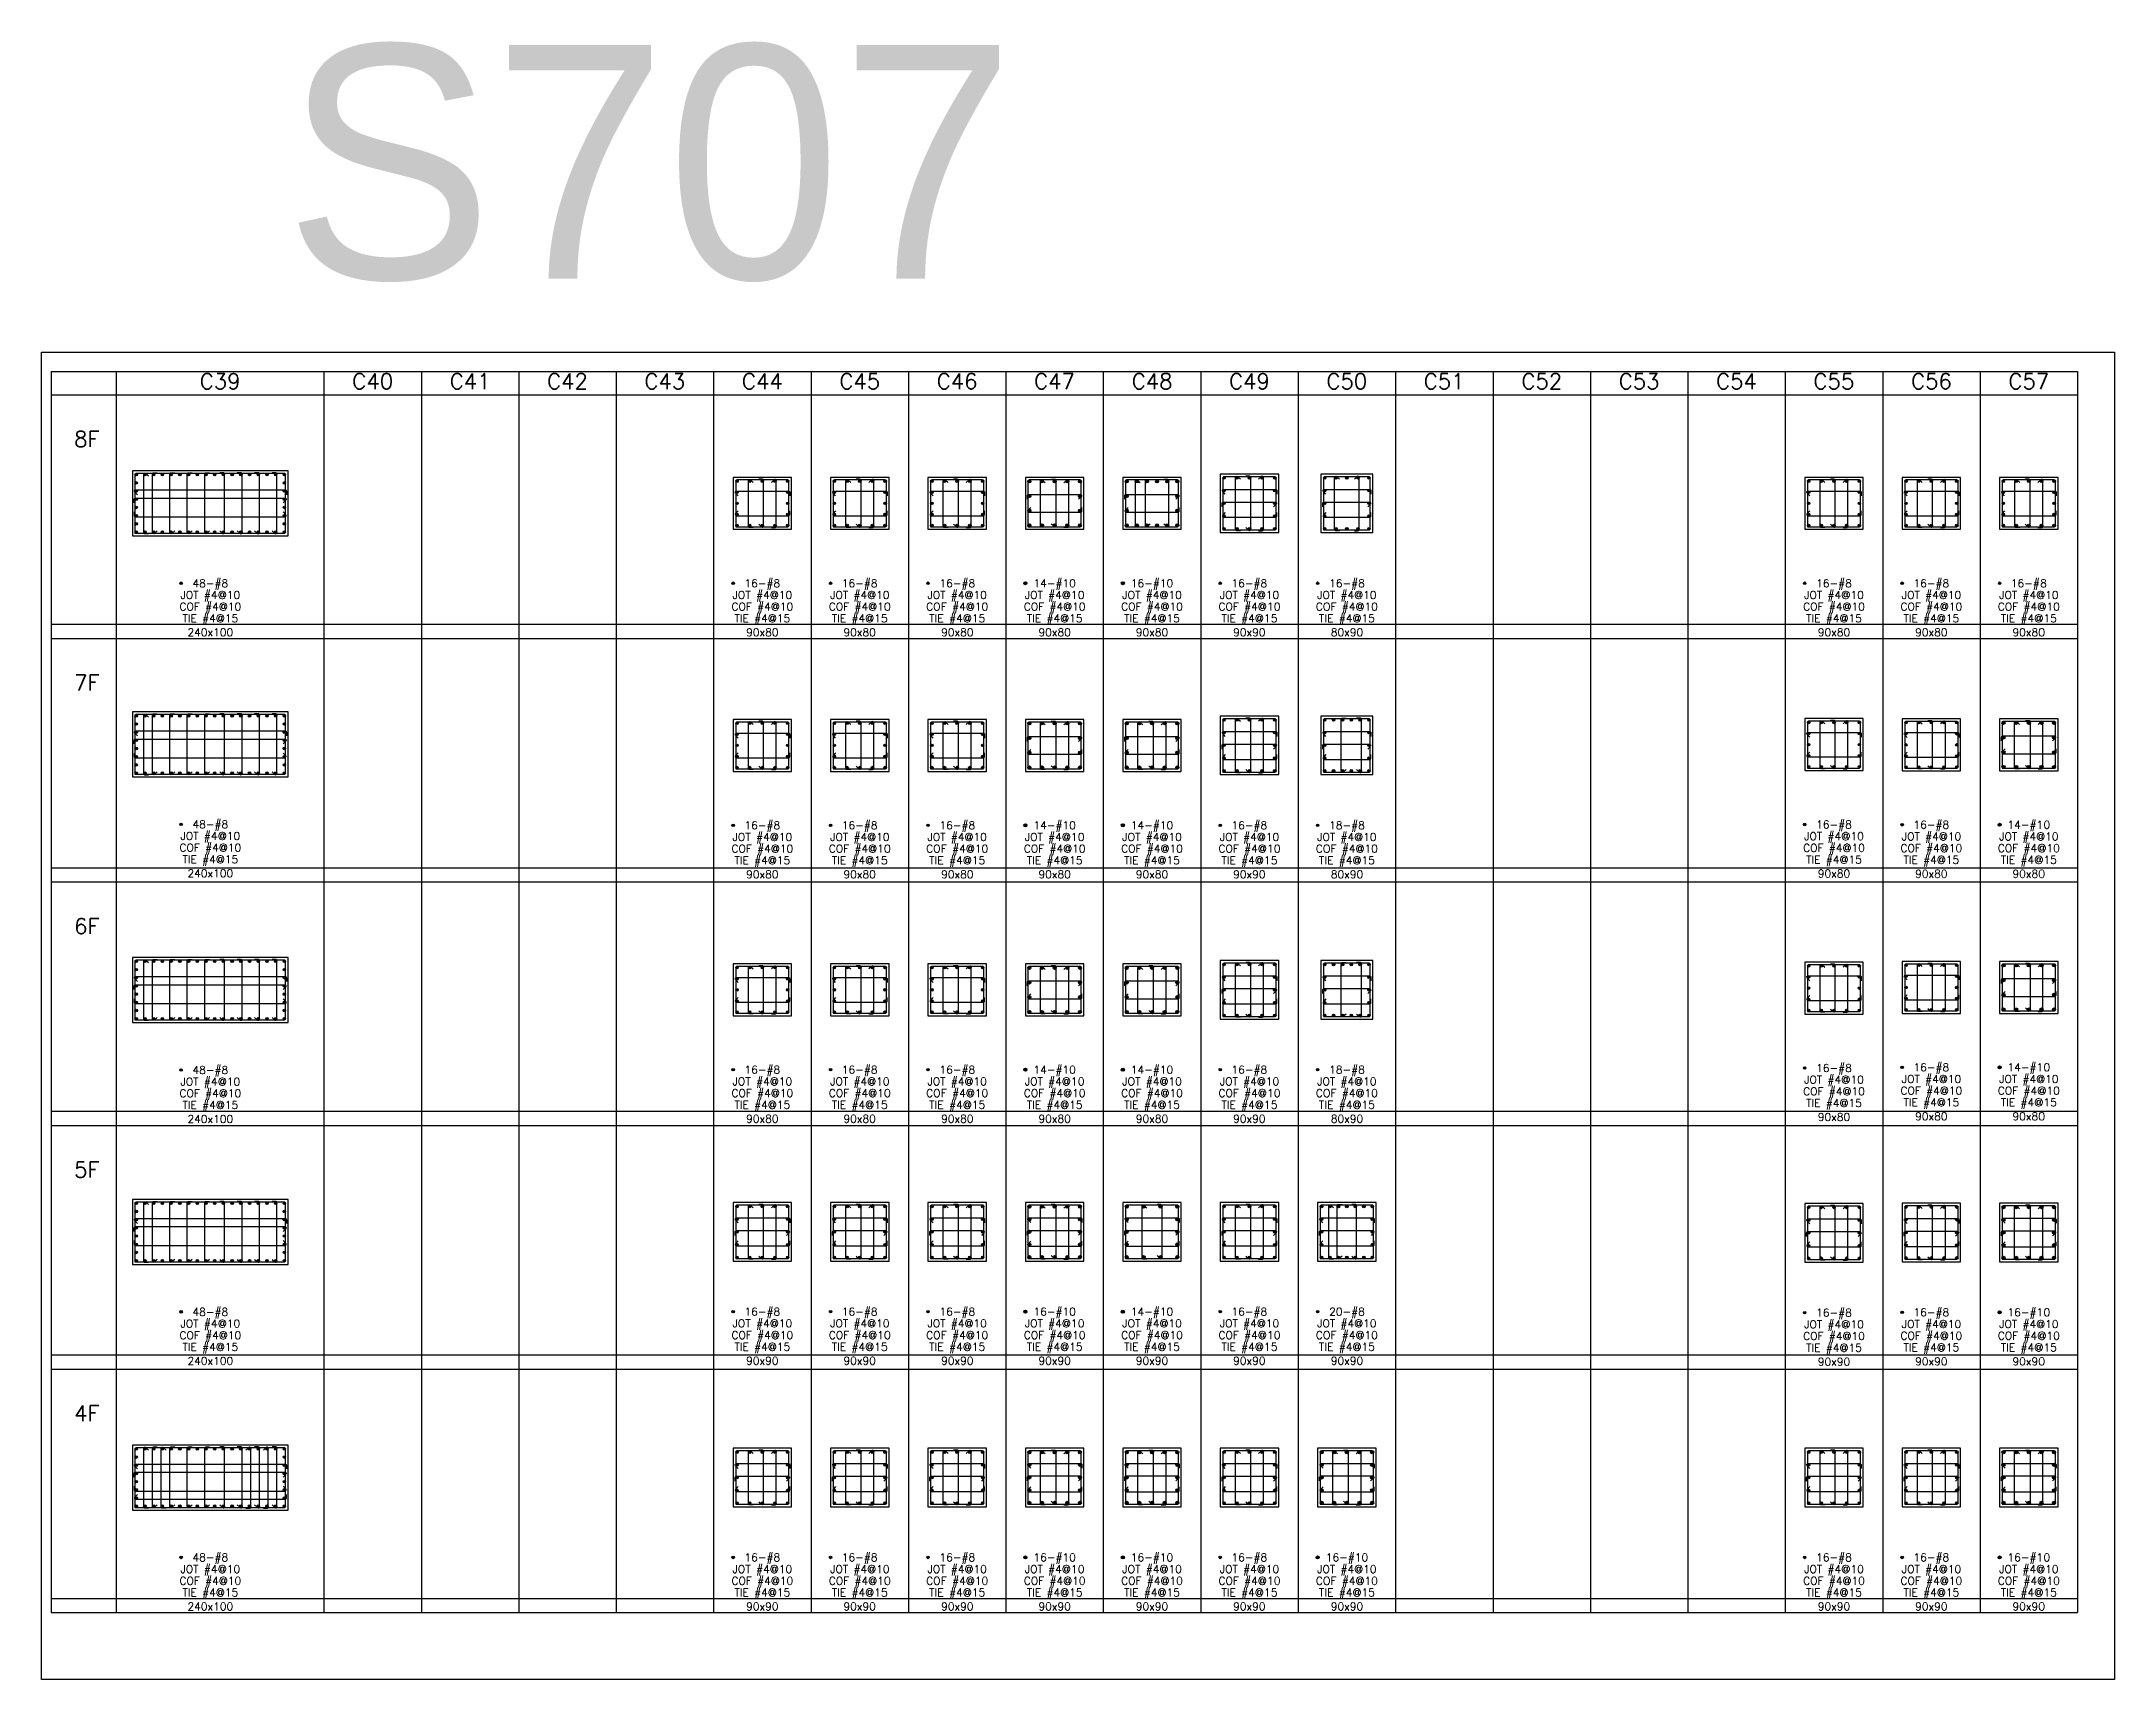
# Model space of a CAD drawing. Header units: millimetres. Extents: x 0 to 31920, y -6088 to 2522.
# Drawn here: x 19152 to 22344, y 0 to 2522 of the extents above; entities that cross this region are included whole.
import ezdxf
from ezdxf.enums import TextEntityAlignment as Align

# ---------------------------------------------------------------- set-up
doc = ezdxf.new("R2010")
doc.units = ezdxf.units.MM
doc.header["$MEASUREMENT"] = 0
for name, color, linetype in [('DwFm', 7, 'Continuous'), ('S-DIM', 2, 'Continuous'), ('S-RC', 130, 'Continuous'), ('S-REINF', 6, 'Continuous'), ('S-REINFD', 201, 'Continuous'), ('S-STUD', 1, 'Continuous'), ('S-TEXT', 2, 'Continuous')]:
    doc.layers.add(name, color=color, linetype=linetype)
doc.styles.add('CS4', font='romans.shx', dxfattribs={"width": 0.8, "bigfont": 'lsp.shx'})
doc.styles.add('HELOPEN', font='helopen.shx')

msp = doc.modelspace()

# ---------------------------------------------------------------- texts
at = {"color": 4, "style": 'HELOPEN'}
msp.add_text('S707', height=360, dxfattribs=at).set_placement((19526.1, 2156.8))
at = {"layer": 'S-TEXT', "style": 'CS4'}
for s, height, p in [('C39', 24, (19427, 1987)), ('C40', 24, (19662, 1987)), ('C41', 24, (19812, 1987)), ('C42', 24, (19962, 1987)), ('C43', 24, (20112, 1987)), ('C44', 24, (20262, 1987)), ('C45', 24, (20412, 1987)), ('C46', 24, (20562, 1987)), ('C47', 24, (20712, 1987)), ('C48', 24, (20862, 1987)), ('C49', 24, (21012, 1987)), ('C50', 24, (21162, 1987)), ('C51', 24, (21312, 1987)), ('C52', 24, (21462, 1987)), ('C53', 24, (21612, 1987)), ('C54', 24, (21762, 1987)), ('C55', 24, (21912, 1987)), ('C56', 24, (22062, 1987)), ('C57', 24, (22212, 1987)), ('8F', 24, (19222, 1898)), ('7F', 24, (19222, 1523)), ('48-#8', 12, (19412, 1310.8)), ('16-#8', 12, (20262, 1309.3)), ('16-#8', 12, (20412, 1309.3)), ('16-#8', 12, (20562, 1309.3)), ('14-#10', 12, (20712, 1309.3)), ('14-#10', 12, (20862, 1309.3)), ('16-#8', 12, (21012, 1309.3)), ('18-#8', 12, (21162, 1309.3)), ('16-#8', 12, (21912, 1310.5)), ('16-#8', 12, (22062, 1310.1)), ('14-#10', 12, (22212, 1310.1)), ('COF #4@10', 12, (19412, 1274.8)), ('JOT #4@10', 12, (19412, 1292.8)), ('COF #4@10', 12, (20262, 1273.3)), ('JOT #4@10', 12, (20262, 1291.3)), ('COF #4@10', 12, (20412, 1273.3)), ('JOT #4@10', 12, (20412, 1291.3)), ('COF #4@10', 12, (20562, 1273.3)), ('JOT #4@10', 12, (20562, 1291.3)), ('COF #4@10', 12, (20712, 1273.3)), ('JOT #4@10', 12, (20712, 1291.3)), ('COF #4@10', 12, (20862, 1273.3)), ('JOT #4@10', 12, (20862, 1291.3)), ('COF #4@10', 12, (21012, 1273.3)), ('JOT #4@10', 12, (21012, 1291.3)), ('COF #4@10', 12, (21162, 1273.3)), ('JOT #4@10', 12, (21162, 1291.3)), ('COF #4@10', 12, (21912, 1274.5)), ('JOT #4@10', 12, (21912, 1292.5)), ('COF #4@10', 12, (22062, 1274.1)), ('JOT #4@10', 12, (22062, 1292.1)), ('COF #4@10', 12, (22212, 1274.1)), ('JOT #4@10', 12, (22212, 1292.1)), ('TIE #4@15', 12, (19412, 1256.8)), ('240x100', 12, (19412, 1235.3)), ('TIE #4@15', 12, (20262, 1255.3)), ('90x80', 12, (20262, 1233.8)), ('TIE #4@15', 12, (20412, 1255.3)), ('90x80', 12, (20412, 1233.8)), ('TIE #4@15', 12, (20562, 1255.3)), ('90x80', 12, (20562, 1233.8)), ('TIE #4@15', 12, (20712, 1255.3)), ('90x80', 12, (20712, 1233.8)), ('TIE #4@15', 12, (20862, 1255.3)), ('90x80', 12, (20862, 1233.8)), ('TIE #4@15', 12, (21012, 1255.3)), ('90x90', 12, (21012, 1233.8)), ('TIE #4@15', 12, (21162, 1255.3)), ('80x90', 12, (21162, 1233.8)), ('TIE #4@15', 12, (21912, 1256.5)), ('90x80', 12, (21912, 1235)), ('TIE #4@15', 12, (22062, 1256.1)), ('90x80', 12, (22062, 1234.6)), ('TIE #4@15', 12, (22212, 1256.1)), ('90x80', 12, (22212, 1234.6)), ('6F', 24, (19222, 1148)), ('JOT #4@10', 12, (19412, 914.6)), ('48-#8', 12, (19412, 932.6)), ('JOT #4@10', 12, (20262, 914.9)), ('16-#8', 12, (20262, 932.9)), ('JOT #4@10', 12, (20412, 914.9)), ('16-#8', 12, (20412, 932.9)), ('JOT #4@10', 12, (20562, 914.9)), ('16-#8', 12, (20562, 932.9)), ('JOT #4@10', 12, (20712, 914.9)), ('14-#10', 12, (20712, 932.9)), ('JOT #4@10', 12, (20862, 914.9)), ('14-#10', 12, (20862, 932.9)), ('JOT #4@10', 12, (21012, 914.9)), ('16-#8', 12, (21012, 932.9)), ('JOT #4@10', 12, (21162, 914.9)), ('18-#8', 12, (21162, 932.9)), ('JOT #4@10', 12, (21912, 917.6)), ('16-#8', 12, (21912, 935.6)), ('JOT #4@10', 12, (22062, 918.6)), ('16-#8', 12, (22062, 936.6)), ('JOT #4@10', 12, (22212, 918.6)), ('14-#10', 12, (22212, 936.6)), ('COF #4@10', 12, (19412, 896.6)), ('COF #4@10', 12, (20262, 896.9)), ('COF #4@10', 12, (20412, 896.9)), ('COF #4@10', 12, (20562, 896.9)), ('COF #4@10', 12, (20712, 896.9)), ('COF #4@10', 12, (20862, 896.9)), ('COF #4@10', 12, (21012, 896.9)), ('COF #4@10', 12, (21162, 896.9)), ('COF #4@10', 12, (21912, 899.6)), ('TIE #4@15', 12, (21912, 881.6)), ('COF #4@10', 12, (22062, 900.6)), ('TIE #4@15', 12, (22062, 882.6)), ('COF #4@10', 12, (22212, 900.6)), ('TIE #4@15', 12, (22212, 882.6)), ('TIE #4@15', 12, (19412, 878.6)), ('240x100', 12, (19412, 857.1)), ('TIE #4@15', 12, (20262, 878.9)), ('90x80', 12, (20262, 857.4)), ('TIE #4@15', 12, (20412, 878.9)), ('90x80', 12, (20412, 857.4)), ('TIE #4@15', 12, (20562, 878.9)), ('90x80', 12, (20562, 857.4)), ('TIE #4@15', 12, (20712, 878.9)), ('90x80', 12, (20712, 857.4)), ('TIE #4@15', 12, (20862, 878.9)), ('90x80', 12, (20862, 857.4)), ('TIE #4@15', 12, (21012, 878.9)), ('90x90', 12, (21012, 857.4)), ('TIE #4@15', 12, (21162, 878.9)), ('80x90', 12, (21162, 857.4)), ('90x80', 12, (21912, 860.1)), ('90x80', 12, (22062, 861.1)), ('90x80', 12, (22212, 861.1)), ('5F', 24, (19222, 773)), ('JOT #4@10', 12, (19412, 542.1)), ('48-#8', 12, (19412, 560.1)), ('JOT #4@10', 12, (20262, 542.3)), ('16-#8', 12, (20262, 560.3)), ('JOT #4@10', 12, (20412, 542.3)), ('16-#8', 12, (20412, 560.3)), ('JOT #4@10', 12, (20562, 542.3)), ('16-#8', 12, (20562, 560.3)), ('JOT #4@10', 12, (20712, 542.3)), ('16-#10', 12, (20712, 560.3)), ('JOT #4@10', 12, (20862, 542.3)), ('14-#10', 12, (20862, 560.3)), ('JOT #4@10', 12, (21012, 542.3)), ('16-#8', 12, (21012, 560.3)), ('JOT #4@10', 12, (21162, 542.3)), ('20-#8', 12, (21162, 560.3)), ('JOT #4@10', 12, (21912, 540.8)), ('16-#8', 12, (21912, 558.8)), ('JOT #4@10', 12, (22062, 541.3)), ('16-#8', 12, (22062, 559.3)), ('JOT #4@10', 12, (22212, 541.3)), ('16-#10', 12, (22212, 559.3)), ('COF #4@10', 12, (19412, 524.1)), ('TIE #4@15', 12, (19412, 506.1)), ('COF #4@10', 12, (20262, 524.3)), ('TIE #4@15', 12, (20262, 506.3)), ('COF #4@10', 12, (20412, 524.3)), ('TIE #4@15', 12, (20412, 506.3)), ('COF #4@10', 12, (20562, 524.3)), ('TIE #4@15', 12, (20562, 506.3)), ('COF #4@10', 12, (20712, 524.3)), ('TIE #4@15', 12, (20712, 506.3)), ('COF #4@10', 12, (20862, 524.3)), ('TIE #4@15', 12, (20862, 506.3)), ('COF #4@10', 12, (21012, 524.3)), ('TIE #4@15', 12, (21012, 506.3)), ('COF #4@10', 12, (21162, 524.3)), ('TIE #4@15', 12, (21162, 506.3)), ('COF #4@10', 12, (21912, 522.8)), ('TIE #4@15', 12, (21912, 504.8)), ('COF #4@10', 12, (22062, 523.3)), ('TIE #4@15', 12, (22062, 505.3)), ('COF #4@10', 12, (22212, 523.3)), ('TIE #4@15', 12, (22212, 505.3)), ('240x100', 12, (19412, 484.6)), ('90x90', 12, (20262, 484.8)), ('90x90', 12, (20412, 484.8)), ('90x90', 12, (20562, 484.8)), ('90x90', 12, (20712, 484.8)), ('90x90', 12, (20862, 484.8)), ('90x90', 12, (21012, 484.8)), ('90x90', 12, (21162, 484.8)), ('90x90', 12, (21912, 483.3)), ('90x90', 12, (22062, 483.8)), ('90x90', 12, (22212, 483.8)), ('4F', 24, (19222, 398)), ('48-#8', 12, (19412, 182)), ('16-#8', 12, (20262, 182)), ('16-#8', 12, (20412, 182)), ('16-#8', 12, (20562, 182)), ('16-#10', 12, (20712, 182)), ('16-#10', 12, (20862, 182)), ('16-#8', 12, (21012, 182)), ('16-#10', 12, (21162, 182)), ('16-#8', 12, (21912, 182)), ('16-#8', 12, (22062, 182)), ('16-#10', 12, (22212, 182)), ('COF #4@10', 12, (19412, 146)), ('JOT #4@10', 12, (19412, 164)), ('COF #4@10', 12, (20262, 146)), ('JOT #4@10', 12, (20262, 164)), ('COF #4@10', 12, (20412, 146)), ('JOT #4@10', 12, (20412, 164)), ('COF #4@10', 12, (20562, 146)), ('JOT #4@10', 12, (20562, 164)), ('COF #4@10', 12, (20712, 146)), ('JOT #4@10', 12, (20712, 164)), ('COF #4@10', 12, (20862, 146)), ('JOT #4@10', 12, (20862, 164)), ('COF #4@10', 12, (21012, 146)), ('JOT #4@10', 12, (21012, 164)), ('COF #4@10', 12, (21162, 146)), ('JOT #4@10', 12, (21162, 164)), ('COF #4@10', 12, (21912, 146)), ('JOT #4@10', 12, (21912, 164)), ('COF #4@10', 12, (22062, 146)), ('JOT #4@10', 12, (22062, 164)), ('COF #4@10', 12, (22212, 146)), ('JOT #4@10', 12, (22212, 164)), ('TIE #4@15', 12, (19412, 128)), ('TIE #4@15', 12, (20262, 128)), ('TIE #4@15', 12, (20412, 128)), ('TIE #4@15', 12, (20562, 128)), ('TIE #4@15', 12, (20712, 128)), ('TIE #4@15', 12, (20862, 128)), ('TIE #4@15', 12, (21012, 128)), ('TIE #4@15', 12, (21162, 128)), ('TIE #4@15', 12, (21912, 128)), ('TIE #4@15', 12, (22062, 128)), ('TIE #4@15', 12, (22212, 128)), ('240x100', 12, (19412, 106.5)), ('90x90', 12, (20262, 106.5)), ('90x90', 12, (20412, 106.5)), ('90x90', 12, (20562, 106.5)), ('90x90', 12, (20712, 106.5)), ('90x90', 12, (20862, 106.5)), ('90x90', 12, (21012, 106.5)), ('90x90', 12, (21162, 106.5)), ('90x90', 12, (21912, 106.5)), ('90x90', 12, (22062, 106.5)), ('90x90', 12, (22212, 106.5))]:
    msp.add_text(s, height=height, dxfattribs=at).set_placement(p, align=Align.CENTER)

# ---------------------------------------------------------------- blocks, each defined once
blk = doc.blocks.new('繪圖範圍')
blk.add_lwpolyline([(0, 51.1), (79.8, 51.1), (79.8, 0), (0, 0)], close=True)
blk = doc.blocks.new('A$C0be1ac68')
at = {"layer": 'S-REINFD'}
h = blk.add_hatch(color=256, dxfattribs=at)
edge = h.paths.add_edge_path()
edge.add_arc((30.9, 252.1), 1.91, 0, 360)
h = blk.add_hatch(color=256, dxfattribs=at)
edge = h.paths.add_edge_path()
edge.add_arc((30.9, 239.5), 1.91, 0, 360)
h = blk.add_hatch(color=256, dxfattribs=at)
edge = h.paths.add_edge_path()
edge.add_arc((30.9, 226.9), 1.91, 0, 360)
h = blk.add_hatch(color=256, dxfattribs=at)
edge = h.paths.add_edge_path()
edge.add_arc((44.3, 252.1), 1.91, 0, 360)
h = blk.add_hatch(color=256, dxfattribs=at)
edge = h.paths.add_edge_path()
edge.add_arc((57.8, 252.1), 1.91, 0, 360)
h = blk.add_hatch(color=256, dxfattribs=at)
edge = h.paths.add_edge_path()
edge.add_arc((71.2, 252.1), 1.91, 0, 360)
h = blk.add_hatch(color=256, dxfattribs=at)
edge = h.paths.add_edge_path()
edge.add_arc((84.6, 252.1), 1.91, 0, 360)
h = blk.add_hatch(color=256, dxfattribs=at)
edge = h.paths.add_edge_path()
edge.add_arc((98, 252.1), 1.91, 0, 360)
h = blk.add_hatch(color=256, dxfattribs=at)
edge = h.paths.add_edge_path()
edge.add_arc((111.4, 252.1), 1.91, 0, 360)
h = blk.add_hatch(color=256, dxfattribs=at)
edge = h.paths.add_edge_path()
edge.add_arc((124.9, 252.1), 1.91, 0, 360)
h = blk.add_hatch(color=256, dxfattribs=at)
edge = h.paths.add_edge_path()
edge.add_arc((138.3, 252.1), 1.91, 0, 360)
h = blk.add_hatch(color=256, dxfattribs=at)
edge = h.paths.add_edge_path()
edge.add_arc((151.7, 252.1), 1.91, 0, 360)
h = blk.add_hatch(color=256, dxfattribs=at)
edge = h.paths.add_edge_path()
edge.add_arc((165.1, 252.1), 1.91, 0, 360)
h = blk.add_hatch(color=256, dxfattribs=at)
edge = h.paths.add_edge_path()
edge.add_arc((178.6, 252.1), 1.91, 0, 360)
h = blk.add_hatch(color=256, dxfattribs=at)
edge = h.paths.add_edge_path()
edge.add_arc((192, 252.1), 1.91, 0, 360)
h = blk.add_hatch(color=256, dxfattribs=at)
edge = h.paths.add_edge_path()
edge.add_arc((205.4, 252.1), 1.91, 0, 360)
h = blk.add_hatch(color=256, dxfattribs=at)
edge = h.paths.add_edge_path()
edge.add_arc((218.8, 252.1), 1.91, 0, 360)
h = blk.add_hatch(color=256, dxfattribs=at)
edge = h.paths.add_edge_path()
edge.add_arc((232.2, 252.1), 1.91, 0, 360)
h = blk.add_hatch(color=256, dxfattribs=at)
edge = h.paths.add_edge_path()
edge.add_arc((245.7, 252.1), 1.91, 0, 360)
h = blk.add_hatch(color=256, dxfattribs=at)
edge = h.paths.add_edge_path()
edge.add_arc((259.1, 252.1), 1.91, 0, 360)
h = blk.add_hatch(color=256, dxfattribs=at)
edge = h.paths.add_edge_path()
edge.add_arc((259.1, 239.5), 1.91, 0, 360)
h = blk.add_hatch(color=256, dxfattribs=at)
edge = h.paths.add_edge_path()
edge.add_arc((259.1, 226.9), 1.91, 0, 360)
h = blk.add_hatch(color=256, dxfattribs=at)
edge = h.paths.add_edge_path()
edge.add_arc((30.9, 214.3), 1.91, 0, 360)
h = blk.add_hatch(color=256, dxfattribs=at)
edge = h.paths.add_edge_path()
edge.add_arc((30.9, 201.7), 1.91, 0, 360)
h = blk.add_hatch(color=256, dxfattribs=at)
edge = h.paths.add_edge_path()
edge.add_arc((259.1, 214.3), 1.91, 0, 360)
h = blk.add_hatch(color=256, dxfattribs=at)
edge = h.paths.add_edge_path()
edge.add_arc((259.1, 201.7), 1.91, 0, 360)
h = blk.add_hatch(color=256, dxfattribs=at)
edge = h.paths.add_edge_path()
edge.add_arc((30.9, 189.1), 1.91, 0, 360)
h = blk.add_hatch(color=256, dxfattribs=at)
edge = h.paths.add_edge_path()
edge.add_arc((30.9, 176.5), 1.91, 0, 360)
h = blk.add_hatch(color=256, dxfattribs=at)
edge = h.paths.add_edge_path()
edge.add_arc((30.9, 163.9), 1.91, 0, 360)
h = blk.add_hatch(color=256, dxfattribs=at)
edge = h.paths.add_edge_path()
edge.add_arc((44.3, 163.9), 1.91, 0, 360)
h = blk.add_hatch(color=256, dxfattribs=at)
edge = h.paths.add_edge_path()
edge.add_arc((57.8, 163.9), 1.91, 0, 360)
h = blk.add_hatch(color=256, dxfattribs=at)
edge = h.paths.add_edge_path()
edge.add_arc((71.2, 163.9), 1.91, 0, 360)
h = blk.add_hatch(color=256, dxfattribs=at)
edge = h.paths.add_edge_path()
edge.add_arc((84.6, 163.9), 1.91, 0, 360)
h = blk.add_hatch(color=256, dxfattribs=at)
edge = h.paths.add_edge_path()
edge.add_arc((98, 163.9), 1.91, 0, 360)
h = blk.add_hatch(color=256, dxfattribs=at)
edge = h.paths.add_edge_path()
edge.add_arc((111.4, 163.9), 1.91, 0, 360)
h = blk.add_hatch(color=256, dxfattribs=at)
edge = h.paths.add_edge_path()
edge.add_arc((124.9, 163.9), 1.91, 0, 360)
h = blk.add_hatch(color=256, dxfattribs=at)
edge = h.paths.add_edge_path()
edge.add_arc((138.3, 163.9), 1.91, 0, 360)
h = blk.add_hatch(color=256, dxfattribs=at)
edge = h.paths.add_edge_path()
edge.add_arc((151.7, 163.9), 1.91, 0, 360)
h = blk.add_hatch(color=256, dxfattribs=at)
edge = h.paths.add_edge_path()
edge.add_arc((165.1, 163.9), 1.91, 0, 360)
h = blk.add_hatch(color=256, dxfattribs=at)
edge = h.paths.add_edge_path()
edge.add_arc((178.6, 163.9), 1.91, 0, 360)
h = blk.add_hatch(color=256, dxfattribs=at)
edge = h.paths.add_edge_path()
edge.add_arc((192, 163.9), 1.91, 0, 360)
h = blk.add_hatch(color=256, dxfattribs=at)
edge = h.paths.add_edge_path()
edge.add_arc((205.4, 163.9), 1.91, 0, 360)
h = blk.add_hatch(color=256, dxfattribs=at)
edge = h.paths.add_edge_path()
edge.add_arc((218.8, 163.9), 1.91, 0, 360)
h = blk.add_hatch(color=256, dxfattribs=at)
edge = h.paths.add_edge_path()
edge.add_arc((232.2, 163.9), 1.91, 0, 360)
h = blk.add_hatch(color=256, dxfattribs=at)
edge = h.paths.add_edge_path()
edge.add_arc((245.7, 163.9), 1.91, 0, 360)
h = blk.add_hatch(color=256, dxfattribs=at)
edge = h.paths.add_edge_path()
edge.add_arc((259.1, 189.1), 1.91, 0, 360)
h = blk.add_hatch(color=256, dxfattribs=at)
edge = h.paths.add_edge_path()
edge.add_arc((259.1, 176.5), 1.91, 0, 360)
h = blk.add_hatch(color=256, dxfattribs=at)
edge = h.paths.add_edge_path()
edge.add_arc((259.1, 163.9), 1.91, 0, 360)
h = blk.add_hatch(color=256, dxfattribs=at)
edge = h.paths.add_edge_path()
edge.add_arc((100, 85), 1.91, 0, 360)
at = {"layer": 'S-RC'}
blk.add_lwpolyline([(25, 158), (265, 158), (265, 258), (25, 258), (25, 158)], dxfattribs=at)
at = {"layer": 'S-REINF', "color": 2}
for points in [[(32.8, 221.3), (28.8, 225.6, -0.653352), (30.2, 228.8), (260.2, 228.8, -0.414214), (262.1, 226.9), (262.1, 221.3)], [(29, 162), (259.1, 162, 0.414214), (261, 163.9), (261, 252.1, 0.414214), (259.1, 254), (30.9, 254, 0.414214), (29, 252.1), (29, 162)], [(49.9, 160.9), (44.3, 160.9, -0.414214), (42.4, 162.8), (42.4, 252.8, -0.653352), (45.6, 254.2), (49.9, 250.2)], [(63.3, 165.8), (59, 161.8, -0.653352), (55.8, 163.2), (55.8, 253.2, -0.414214), (57.7, 255.1), (63.3, 255.1)], [(90.2, 165.8), (85.9, 161.8, -0.653352), (82.7, 163.2), (82.7, 253.2, -0.414214), (84.6, 255.1), (90.2, 255.1)], [(117, 165.8), (112.7, 161.8, -0.653352), (109.5, 163.2), (109.5, 253.2, -0.414214), (111.4, 255.1), (117, 255.1)], [(143.9, 165.8), (139.6, 161.8, -0.653352), (136.4, 163.2), (136.4, 253.2, -0.414214), (138.3, 255.1), (143.9, 255.1)], [(159.5, 165.8), (163.9, 161.8, 0.653352), (167, 163.2), (167, 253.2, 0.414214), (165.1, 255.1), (159.5, 255.1)], [(186.4, 165.8), (190.7, 161.8, 0.653352), (193.9, 163.2), (193.9, 253.2, 0.414214), (192, 255.1), (186.4, 255.1)], [(213.2, 165.8), (217.5, 161.8, 0.653352), (220.7, 163.2), (220.7, 253.2, 0.414214), (218.8, 255.1), (213.2, 255.1)], [(240.1, 165.8), (244.4, 161.8, 0.653352), (247.6, 163.2), (247.6, 253.2, 0.414214), (245.7, 255.1), (240.1, 255.1)], [(27.9, 208.7), (27.9, 214.3, -0.414214), (29.8, 216.2), (259.8, 216.2, -0.653352), (261.2, 213), (257.2, 208.7)], [(27.9, 194.7), (27.9, 189.1, 0.414214), (29.8, 187.2), (259.8, 187.2, 0.653352), (261.2, 190.4), (257.2, 194.7)]]:
    blk.add_lwpolyline(points, format="xyb", dxfattribs=at)
at = {"layer": 'S-REINFD'}
for centre in [(30.9, 252.1), (30.9, 239.5), (30.9, 226.9), (44.3, 252.1), (57.8, 252.1), (71.2, 252.1), (84.6, 252.1), (98, 252.1), (111.4, 252.1), (124.9, 252.1), (138.3, 252.1), (151.7, 252.1), (165.1, 252.1), (178.6, 252.1), (192, 252.1), (205.4, 252.1), (218.8, 252.1), (232.2, 252.1), (245.7, 252.1), (259.1, 252.1), (259.1, 239.5), (259.1, 226.9), (30.9, 214.3), (30.9, 201.7), (259.1, 214.3), (259.1, 201.7), (30.9, 189.1), (30.9, 176.5), (30.9, 163.9), (44.3, 163.9), (57.8, 163.9), (71.2, 163.9), (84.6, 163.9), (98, 163.9), (111.4, 163.9), (124.9, 163.9), (138.3, 163.9), (151.7, 163.9), (165.1, 163.9), (178.6, 163.9), (192, 163.9), (205.4, 163.9), (218.8, 163.9), (232.2, 163.9), (245.7, 163.9), (259.1, 189.1), (259.1, 176.5), (259.1, 163.9), (100, 85)]:
    blk.add_circle(centre, 1.91, dxfattribs=at)
at = {"layer": 'S-TEXT', "style": 'CS4'}
for s, p in [('JOT #4@10', (145, 61)), ('48-#8', (145, 79)), ('COF #4@10', (145, 43)), ('TIE #4@15', (145, 25)), ('240x100', (145, 3.5))]:
    blk.add_text(s, height=12, dxfattribs=at).set_placement(p, align=Align.CENTER)
blk = doc.blocks.new('A$Cf9758ce0')
at = {"layer": 'S-REINFD'}
h = blk.add_hatch(color=256, dxfattribs=at)
edge = h.paths.add_edge_path()
edge.add_arc((35.9, 242.1), 1.91, 0, 360)
h = blk.add_hatch(color=256, dxfattribs=at)
edge = h.paths.add_edge_path()
edge.add_arc((35.9, 225), 1.91, 0, 360)
h = blk.add_hatch(color=256, dxfattribs=at)
edge = h.paths.add_edge_path()
edge.add_arc((55.5, 242.1), 1.91, 0, 360)
h = blk.add_hatch(color=256, dxfattribs=at)
edge = h.paths.add_edge_path()
edge.add_arc((75, 242.1), 1.91, 0, 360)
h = blk.add_hatch(color=256, dxfattribs=at)
edge = h.paths.add_edge_path()
edge.add_arc((94.5, 242.1), 1.91, 0, 360)
h = blk.add_hatch(color=256, dxfattribs=at)
edge = h.paths.add_edge_path()
edge.add_arc((114.1, 242.1), 1.91, 0, 360)
h = blk.add_hatch(color=256, dxfattribs=at)
edge = h.paths.add_edge_path()
edge.add_arc((114.1, 225), 1.91, 0, 360)
h = blk.add_hatch(color=256, dxfattribs=at)
edge = h.paths.add_edge_path()
edge.add_arc((35.9, 208), 1.91, 0, 360)
h = blk.add_hatch(color=256, dxfattribs=at)
edge = h.paths.add_edge_path()
edge.add_arc((35.9, 191), 1.91, 0, 360)
h = blk.add_hatch(color=256, dxfattribs=at)
edge = h.paths.add_edge_path()
edge.add_arc((114.1, 208), 1.91, 0, 360)
h = blk.add_hatch(color=256, dxfattribs=at)
edge = h.paths.add_edge_path()
edge.add_arc((114.1, 191), 1.91, 0, 360)
h = blk.add_hatch(color=256, dxfattribs=at)
edge = h.paths.add_edge_path()
edge.add_arc((35.9, 173.9), 1.91, 0, 360)
h = blk.add_hatch(color=256, dxfattribs=at)
edge = h.paths.add_edge_path()
edge.add_arc((55.5, 173.9), 1.91, 0, 360)
h = blk.add_hatch(color=256, dxfattribs=at)
edge = h.paths.add_edge_path()
edge.add_arc((75, 173.9), 1.91, 0, 360)
h = blk.add_hatch(color=256, dxfattribs=at)
edge = h.paths.add_edge_path()
edge.add_arc((94.5, 173.9), 1.91, 0, 360)
h = blk.add_hatch(color=256, dxfattribs=at)
edge = h.paths.add_edge_path()
edge.add_arc((114.1, 173.9), 1.91, 0, 360)
h = blk.add_hatch(color=256, dxfattribs=at)
edge = h.paths.add_edge_path()
edge.add_arc((30, 85), 1.91, 0, 360)
at = {"layer": 'S-RC'}
blk.add_lwpolyline([(30, 168), (120, 168), (120, 248), (30, 248), (30, 168)], dxfattribs=at)
at = {"layer": 'S-REINF', "color": 2}
for points in [[(37.8, 219.5), (33.8, 223.8, -0.653352), (35.2, 227), (115.2, 227, -0.414214), (117.1, 225.1), (117.1, 219.5)], [(34, 172), (114.1, 172, 0.414214), (116, 173.9), (116, 242.1, 0.414214), (114.1, 244), (35.9, 244, 0.414214), (34, 242.1), (34, 172)], [(61, 170.9), (55.4, 170.9, -0.414214), (53.5, 172.8), (53.5, 242.8, -0.653352), (56.7, 244.2), (61, 240.2)], [(69.4, 175.8), (73.7, 171.8, 0.653352), (76.9, 173.2), (76.9, 243.2, 0.414214), (75, 245.1), (69.4, 245.1)], [(89, 170.9), (94.6, 170.9, 0.414214), (96.5, 172.8), (96.5, 242.8, 0.653352), (93.3, 244.2), (89, 240.2)], [(37.8, 196.5), (33.8, 192.2, 0.653352), (35.2, 189), (115.2, 189, 0.414214), (117.1, 190.9), (117.1, 196.5)]]:
    blk.add_lwpolyline(points, format="xyb", dxfattribs=at)
at = {"layer": 'S-REINFD'}
for centre in [(35.9, 242.1), (35.9, 225), (55.5, 242.1), (75, 242.1), (94.5, 242.1), (114.1, 242.1), (114.1, 225), (35.9, 208), (35.9, 191), (114.1, 208), (114.1, 191), (35.9, 173.9), (55.5, 173.9), (75, 173.9), (94.5, 173.9), (114.1, 173.9), (30, 85)]:
    blk.add_circle(centre, 1.91, dxfattribs=at)
at = {"layer": 'S-TEXT', "style": 'CS4'}
for s, p in [('JOT #4@10', (75, 61)), ('16-#8', (75, 79)), ('COF #4@10', (75, 43)), ('TIE #4@15', (75, 25)), ('90x80', (75, 3.5))]:
    blk.add_text(s, height=12, dxfattribs=at).set_placement(p, align=Align.CENTER)
blk = doc.blocks.new('A$C5af6900e')
at = {"layer": 'S-REINFD'}
h = blk.add_hatch(color=256, dxfattribs=at)
edge = h.paths.add_edge_path()
edge.add_arc((35.9, 242.1), 1.91, 0, 360)
h = blk.add_hatch(color=256, dxfattribs=at)
edge = h.paths.add_edge_path()
edge.add_arc((35.9, 225), 1.91, 0, 360)
h = blk.add_hatch(color=256, dxfattribs=at)
edge = h.paths.add_edge_path()
edge.add_arc((55.5, 242.1), 1.91, 0, 360)
h = blk.add_hatch(color=256, dxfattribs=at)
edge = h.paths.add_edge_path()
edge.add_arc((75, 242.1), 1.91, 0, 360)
h = blk.add_hatch(color=256, dxfattribs=at)
edge = h.paths.add_edge_path()
edge.add_arc((94.5, 242.1), 1.91, 0, 360)
h = blk.add_hatch(color=256, dxfattribs=at)
edge = h.paths.add_edge_path()
edge.add_arc((114.1, 242.1), 1.91, 0, 360)
h = blk.add_hatch(color=256, dxfattribs=at)
edge = h.paths.add_edge_path()
edge.add_arc((114.1, 225), 1.91, 0, 360)
h = blk.add_hatch(color=256, dxfattribs=at)
edge = h.paths.add_edge_path()
edge.add_arc((35.9, 208), 1.91, 0, 360)
h = blk.add_hatch(color=256, dxfattribs=at)
edge = h.paths.add_edge_path()
edge.add_arc((35.9, 191), 1.91, 0, 360)
h = blk.add_hatch(color=256, dxfattribs=at)
edge = h.paths.add_edge_path()
edge.add_arc((114.1, 208), 1.91, 0, 360)
h = blk.add_hatch(color=256, dxfattribs=at)
edge = h.paths.add_edge_path()
edge.add_arc((114.1, 191), 1.91, 0, 360)
h = blk.add_hatch(color=256, dxfattribs=at)
edge = h.paths.add_edge_path()
edge.add_arc((35.9, 173.9), 1.91, 0, 360)
h = blk.add_hatch(color=256, dxfattribs=at)
edge = h.paths.add_edge_path()
edge.add_arc((55.5, 173.9), 1.91, 0, 360)
h = blk.add_hatch(color=256, dxfattribs=at)
edge = h.paths.add_edge_path()
edge.add_arc((75, 173.9), 1.91, 0, 360)
h = blk.add_hatch(color=256, dxfattribs=at)
edge = h.paths.add_edge_path()
edge.add_arc((94.5, 173.9), 1.91, 0, 360)
h = blk.add_hatch(color=256, dxfattribs=at)
edge = h.paths.add_edge_path()
edge.add_arc((114.1, 173.9), 1.91, 0, 360)
h = blk.add_hatch(color=256, dxfattribs=at)
edge = h.paths.add_edge_path()
edge.add_arc((30, 85), 1.91, 0, 360)
at = {"layer": 'S-RC'}
blk.add_lwpolyline([(30, 168), (120, 168), (120, 248), (30, 248), (30, 168)], dxfattribs=at)
at = {"layer": 'S-REINF', "color": 2}
for points in [[(37.8, 219.5), (33.8, 223.8, -0.653352), (35.2, 227), (115.2, 227, -0.414214), (117.1, 225.1), (117.1, 219.5)], [(34, 172), (114.1, 172, 0.414214), (116, 173.9), (116, 242.1, 0.414214), (114.1, 244), (35.9, 244, 0.414214), (34, 242.1), (34, 172)], [(61, 170.9), (55.4, 170.9, -0.414214), (53.5, 172.8), (53.5, 242.8, -0.653352), (56.7, 244.2), (61, 240.2)], [(69.4, 175.8), (73.7, 171.8, 0.653352), (76.9, 173.2), (76.9, 243.2, 0.414214), (75, 245.1), (69.4, 245.1)], [(89, 170.9), (94.6, 170.9, 0.414214), (96.5, 172.8), (96.5, 242.8, 0.653352), (93.3, 244.2), (89, 240.2)], [(37.8, 196.5), (33.8, 192.2, 0.653352), (35.2, 189), (115.2, 189, 0.414214), (117.1, 190.9), (117.1, 196.5)]]:
    blk.add_lwpolyline(points, format="xyb", dxfattribs=at)
at = {"layer": 'S-REINFD'}
for centre in [(35.9, 242.1), (35.9, 225), (55.5, 242.1), (75, 242.1), (94.5, 242.1), (114.1, 242.1), (114.1, 225), (35.9, 208), (35.9, 191), (114.1, 208), (114.1, 191), (35.9, 173.9), (55.5, 173.9), (75, 173.9), (94.5, 173.9), (114.1, 173.9), (30, 85)]:
    blk.add_circle(centre, 1.91, dxfattribs=at)
at = {"layer": 'S-TEXT', "style": 'CS4'}
for s, p in [('JOT #4@10', (75, 61)), ('16-#8', (75, 79)), ('COF #4@10', (75, 43)), ('TIE #4@15', (75, 25)), ('90x80', (75, 3.5))]:
    blk.add_text(s, height=12, dxfattribs=at).set_placement(p, align=Align.CENTER)
blk = doc.blocks.new('A$C789d3e58')
at = {"layer": 'S-REINFD'}
h = blk.add_hatch(color=256, dxfattribs=at)
edge = h.paths.add_edge_path()
edge.add_arc((35.9, 242.1), 1.91, 0, 360)
h = blk.add_hatch(color=256, dxfattribs=at)
edge = h.paths.add_edge_path()
edge.add_arc((35.9, 225), 1.91, 0, 360)
h = blk.add_hatch(color=256, dxfattribs=at)
edge = h.paths.add_edge_path()
edge.add_arc((55.5, 242.1), 1.91, 0, 360)
h = blk.add_hatch(color=256, dxfattribs=at)
edge = h.paths.add_edge_path()
edge.add_arc((75, 242.1), 1.91, 0, 360)
h = blk.add_hatch(color=256, dxfattribs=at)
edge = h.paths.add_edge_path()
edge.add_arc((94.5, 242.1), 1.91, 0, 360)
h = blk.add_hatch(color=256, dxfattribs=at)
edge = h.paths.add_edge_path()
edge.add_arc((114.1, 242.1), 1.91, 0, 360)
h = blk.add_hatch(color=256, dxfattribs=at)
edge = h.paths.add_edge_path()
edge.add_arc((114.1, 225), 1.91, 0, 360)
h = blk.add_hatch(color=256, dxfattribs=at)
edge = h.paths.add_edge_path()
edge.add_arc((35.9, 208), 1.91, 0, 360)
h = blk.add_hatch(color=256, dxfattribs=at)
edge = h.paths.add_edge_path()
edge.add_arc((35.9, 191), 1.91, 0, 360)
h = blk.add_hatch(color=256, dxfattribs=at)
edge = h.paths.add_edge_path()
edge.add_arc((114.1, 208), 1.91, 0, 360)
h = blk.add_hatch(color=256, dxfattribs=at)
edge = h.paths.add_edge_path()
edge.add_arc((114.1, 191), 1.91, 0, 360)
h = blk.add_hatch(color=256, dxfattribs=at)
edge = h.paths.add_edge_path()
edge.add_arc((35.9, 173.9), 1.91, 0, 360)
h = blk.add_hatch(color=256, dxfattribs=at)
edge = h.paths.add_edge_path()
edge.add_arc((55.5, 173.9), 1.91, 0, 360)
h = blk.add_hatch(color=256, dxfattribs=at)
edge = h.paths.add_edge_path()
edge.add_arc((75, 173.9), 1.91, 0, 360)
h = blk.add_hatch(color=256, dxfattribs=at)
edge = h.paths.add_edge_path()
edge.add_arc((94.5, 173.9), 1.91, 0, 360)
h = blk.add_hatch(color=256, dxfattribs=at)
edge = h.paths.add_edge_path()
edge.add_arc((114.1, 173.9), 1.91, 0, 360)
h = blk.add_hatch(color=256, dxfattribs=at)
edge = h.paths.add_edge_path()
edge.add_arc((30, 85), 1.91, 0, 360)
at = {"layer": 'S-RC'}
blk.add_lwpolyline([(30, 168), (120, 168), (120, 248), (30, 248), (30, 168)], dxfattribs=at)
at = {"layer": 'S-REINF', "color": 2}
for points in [[(37.8, 219.5), (33.8, 223.8, -0.653352), (35.2, 227), (115.2, 227, -0.414214), (117.1, 225.1), (117.1, 219.5)], [(34, 172), (114.1, 172, 0.414214), (116, 173.9), (116, 242.1, 0.414214), (114.1, 244), (35.9, 244, 0.414214), (34, 242.1), (34, 172)], [(61, 170.9), (55.4, 170.9, -0.414214), (53.5, 172.8), (53.5, 242.8, -0.653352), (56.7, 244.2), (61, 240.2)], [(69.4, 175.8), (73.7, 171.8, 0.653352), (76.9, 173.2), (76.9, 243.2, 0.414214), (75, 245.1), (69.4, 245.1)], [(89, 170.9), (94.6, 170.9, 0.414214), (96.5, 172.8), (96.5, 242.8, 0.653352), (93.3, 244.2), (89, 240.2)], [(37.8, 196.5), (33.8, 192.2, 0.653352), (35.2, 189), (115.2, 189, 0.414214), (117.1, 190.9), (117.1, 196.5)]]:
    blk.add_lwpolyline(points, format="xyb", dxfattribs=at)
at = {"layer": 'S-REINFD'}
for centre in [(35.9, 242.1), (35.9, 225), (55.5, 242.1), (75, 242.1), (94.5, 242.1), (114.1, 242.1), (114.1, 225), (35.9, 208), (35.9, 191), (114.1, 208), (114.1, 191), (35.9, 173.9), (55.5, 173.9), (75, 173.9), (94.5, 173.9), (114.1, 173.9), (30, 85)]:
    blk.add_circle(centre, 1.91, dxfattribs=at)
at = {"layer": 'S-TEXT', "style": 'CS4'}
for s, p in [('JOT #4@10', (75, 61)), ('16-#8', (75, 79)), ('COF #4@10', (75, 43)), ('TIE #4@15', (75, 25)), ('90x80', (75, 3.5))]:
    blk.add_text(s, height=12, dxfattribs=at).set_placement(p, align=Align.CENTER)
blk = doc.blocks.new('A$C46e9579b')
at = {"layer": 'S-REINFD'}
h = blk.add_hatch(color=256, dxfattribs=at)
edge = h.paths.add_edge_path()
edge.add_arc((36.1, 241.9), 2.38, 0, 360)
h = blk.add_hatch(color=256, dxfattribs=at)
edge = h.paths.add_edge_path()
edge.add_arc((55.5, 241.9), 2.38, 0, 360)
h = blk.add_hatch(color=256, dxfattribs=at)
edge = h.paths.add_edge_path()
edge.add_arc((75, 241.9), 2.38, 0, 360)
h = blk.add_hatch(color=256, dxfattribs=at)
edge = h.paths.add_edge_path()
edge.add_arc((94.5, 241.9), 2.38, 0, 360)
h = blk.add_hatch(color=256, dxfattribs=at)
edge = h.paths.add_edge_path()
edge.add_arc((113.9, 241.9), 2.38, 0, 360)
h = blk.add_hatch(color=256, dxfattribs=at)
edge = h.paths.add_edge_path()
edge.add_arc((186.1, 241.9), 2.38, 0, 360)
h = blk.add_hatch(color=256, dxfattribs=at)
edge = h.paths.add_edge_path()
edge.add_arc((201.6, 241.9), 2.38, 0, 360)
h = blk.add_hatch(color=256, dxfattribs=at)
edge = h.paths.add_edge_path()
edge.add_arc((217.2, 241.9), 2.38, 0, 360)
h = blk.add_hatch(color=256, dxfattribs=at)
edge = h.paths.add_edge_path()
edge.add_arc((232.8, 241.9), 2.38, 0, 360)
h = blk.add_hatch(color=256, dxfattribs=at)
edge = h.paths.add_edge_path()
edge.add_arc((248.4, 241.9), 2.38, 0, 360)
h = blk.add_hatch(color=256, dxfattribs=at)
edge = h.paths.add_edge_path()
edge.add_arc((263.9, 241.9), 2.38, 0, 360)
h = blk.add_hatch(color=256, dxfattribs=at)
edge = h.paths.add_edge_path()
edge.add_arc((36.1, 219.3), 2.38, 0, 360)
h = blk.add_hatch(color=256, dxfattribs=at)
edge = h.paths.add_edge_path()
edge.add_arc((36.1, 196.7), 2.38, 0, 360)
h = blk.add_hatch(color=256, dxfattribs=at)
edge = h.paths.add_edge_path()
edge.add_arc((113.9, 219.3), 2.38, 0, 360)
h = blk.add_hatch(color=256, dxfattribs=at)
edge = h.paths.add_edge_path()
edge.add_arc((113.9, 196.7), 2.38, 0, 360)
h = blk.add_hatch(color=256, dxfattribs=at)
edge = h.paths.add_edge_path()
edge.add_arc((186.1, 219.3), 2.38, 0, 360)
h = blk.add_hatch(color=256, dxfattribs=at)
edge = h.paths.add_edge_path()
edge.add_arc((186.1, 196.7), 2.38, 0, 360)
h = blk.add_hatch(color=256, dxfattribs=at)
edge = h.paths.add_edge_path()
edge.add_arc((263.9, 219.3), 2.38, 0, 360)
h = blk.add_hatch(color=256, dxfattribs=at)
edge = h.paths.add_edge_path()
edge.add_arc((263.9, 196.7), 2.38, 0, 360)
h = blk.add_hatch(color=256, dxfattribs=at)
edge = h.paths.add_edge_path()
edge.add_arc((36.1, 174.1), 2.38, 0, 360)
h = blk.add_hatch(color=256, dxfattribs=at)
edge = h.paths.add_edge_path()
edge.add_arc((55.5, 174.1), 2.38, 0, 360)
h = blk.add_hatch(color=256, dxfattribs=at)
edge = h.paths.add_edge_path()
edge.add_arc((75, 174.1), 2.38, 0, 360)
h = blk.add_hatch(color=256, dxfattribs=at)
edge = h.paths.add_edge_path()
edge.add_arc((94.5, 174.1), 2.38, 0, 360)
h = blk.add_hatch(color=256, dxfattribs=at)
edge = h.paths.add_edge_path()
edge.add_arc((113.9, 174.1), 2.38, 0, 360)
h = blk.add_hatch(color=256, dxfattribs=at)
edge = h.paths.add_edge_path()
edge.add_arc((186.1, 174.1), 2.38, 0, 360)
h = blk.add_hatch(color=256, dxfattribs=at)
edge = h.paths.add_edge_path()
edge.add_arc((201.6, 174.1), 2.38, 0, 360)
h = blk.add_hatch(color=256, dxfattribs=at)
edge = h.paths.add_edge_path()
edge.add_arc((217.2, 174.1), 2.38, 0, 360)
h = blk.add_hatch(color=256, dxfattribs=at)
edge = h.paths.add_edge_path()
edge.add_arc((232.8, 174.1), 2.38, 0, 360)
h = blk.add_hatch(color=256, dxfattribs=at)
edge = h.paths.add_edge_path()
edge.add_arc((248.4, 174.1), 2.38, 0, 360)
h = blk.add_hatch(color=256, dxfattribs=at)
edge = h.paths.add_edge_path()
edge.add_arc((263.9, 174.1), 2.38, 0, 360)
h = blk.add_hatch(color=256, dxfattribs=at)
edge = h.paths.add_edge_path()
edge.add_arc((30, 85), 2.38, 0, 360)
h = blk.add_hatch(color=256, dxfattribs=at)
edge = h.paths.add_edge_path()
edge.add_arc((180, 85), 2.38, 0, 360)
at = {"layer": 'S-RC'}
for points in [[(30, 168), (120, 168), (120, 248), (30, 248), (30, 168)], [(180, 168), (270, 168), (270, 248), (180, 248), (180, 168)]]:
    blk.add_lwpolyline(points, dxfattribs=at)
at = {"layer": 'S-REINF', "color": 2}
for points in [[(34, 172), (114.1, 172, 0.414214), (116, 173.9), (116, 242.1, 0.414214), (114.1, 244), (35.9, 244, 0.414214), (34, 242.1), (34, 172)], [(60.7, 171.1), (55.1, 171.1, -0.414214), (53.2, 173), (53.2, 242.4, -0.665297), (56.4, 243.8), (60.7, 239.6)], [(69.9, 176.4), (74.1, 172.2, 0.665297), (77.4, 173.6), (77.4, 243, 0.414214), (75.5, 244.9), (69.9, 244.9)], [(89.3, 171.1), (94.9, 171.1, 0.414214), (96.8, 173), (96.8, 242.4, 0.665297), (93.6, 243.8), (89.3, 239.6)], [(184, 172), (264.1, 172, 0.414214), (266, 173.9), (266, 242.1, 0.414214), (264.1, 244), (185.9, 244, 0.414214), (184, 242.1), (184, 172)], [(206.8, 171.1), (201.2, 171.1, -0.414214), (199.3, 173), (199.3, 242.4, -0.665297), (202.5, 243.8), (206.8, 239.6)], [(222.3, 176.4), (218.1, 172.2, -0.665297), (214.8, 173.6), (214.8, 243, -0.414214), (216.7, 244.9), (222.3, 244.9)], [(243.2, 176.4), (247.5, 172.2, 0.665297), (250.7, 173.6), (250.7, 243, 0.414214), (248.8, 244.9), (243.2, 244.9)], [(33.1, 214.2), (33.1, 219.8, -0.414214), (35, 221.7), (114.4, 221.7, -0.665297), (115.8, 218.5), (111.6, 214.2)], [(38.4, 201.8), (34.2, 197.5, 0.665297), (35.6, 194.3), (115, 194.3, 0.414214), (116.9, 196.2), (116.9, 201.8)], [(183.1, 214.2), (183.1, 219.8, -0.414214), (185, 221.7), (264.4, 221.7, -0.665297), (265.8, 218.5), (261.6, 214.2)], [(188.4, 201.8), (184.2, 197.5, 0.665297), (185.6, 194.3), (265, 194.3, 0.414214), (266.9, 196.2), (266.9, 201.8)]]:
    blk.add_lwpolyline(points, format="xyb", dxfattribs=at)
at = {"layer": 'S-REINFD'}
for centre in [(36.1, 241.9), (55.5, 241.9), (75, 241.9), (94.5, 241.9), (113.9, 241.9), (186.1, 241.9), (201.6, 241.9), (217.2, 241.9), (232.8, 241.9), (248.4, 241.9), (263.9, 241.9), (36.1, 219.3), (36.1, 196.7), (113.9, 219.3), (113.9, 196.7), (186.1, 219.3), (186.1, 196.7), (263.9, 219.3), (263.9, 196.7), (36.1, 174.1), (55.5, 174.1), (75, 174.1), (94.5, 174.1), (113.9, 174.1), (186.1, 174.1), (201.6, 174.1), (217.2, 174.1), (232.8, 174.1), (248.4, 174.1), (263.9, 174.1), (30, 85), (180, 85)]:
    blk.add_circle(centre, 2.38, dxfattribs=at)
at = {"layer": 'S-TEXT', "style": 'CS4'}
for s, p in [('JOT #4@10', (75, 61)), ('14-#10', (75, 79)), ('JOT #4@10', (225, 61)), ('16-#10', (225, 79)), ('COF #4@10', (75, 43)), ('TIE #4@15', (75, 25)), ('COF #4@10', (225, 43)), ('TIE #4@15', (225, 25)), ('90x80', (75, 3.5)), ('90x80', (225, 3.5))]:
    blk.add_text(s, height=12, dxfattribs=at).set_placement(p, align=Align.CENTER)
blk = doc.blocks.new('A$Cfbd6a8d8')
at = {"layer": 'S-REINFD'}
h = blk.add_hatch(color=256, dxfattribs=at)
edge = h.paths.add_edge_path()
edge.add_arc((35.9, 247.1), 1.91, 0, 360)
h = blk.add_hatch(color=256, dxfattribs=at)
edge = h.paths.add_edge_path()
edge.add_arc((35.9, 227.5), 1.91, 0, 360)
h = blk.add_hatch(color=256, dxfattribs=at)
edge = h.paths.add_edge_path()
edge.add_arc((55.5, 247.1), 1.91, 0, 360)
h = blk.add_hatch(color=256, dxfattribs=at)
edge = h.paths.add_edge_path()
edge.add_arc((75, 247.1), 1.91, 0, 360)
h = blk.add_hatch(color=256, dxfattribs=at)
edge = h.paths.add_edge_path()
edge.add_arc((94.5, 247.1), 1.91, 0, 360)
h = blk.add_hatch(color=256, dxfattribs=at)
edge = h.paths.add_edge_path()
edge.add_arc((114.1, 247.1), 1.91, 0, 360)
h = blk.add_hatch(color=256, dxfattribs=at)
edge = h.paths.add_edge_path()
edge.add_arc((114.1, 227.5), 1.91, 0, 360)
h = blk.add_hatch(color=256, dxfattribs=at)
edge = h.paths.add_edge_path()
edge.add_arc((190.9, 247.1), 1.91, 0, 360)
h = blk.add_hatch(color=256, dxfattribs=at)
edge = h.paths.add_edge_path()
edge.add_arc((190.9, 227.5), 1.91, 0, 360)
h = blk.add_hatch(color=256, dxfattribs=at)
edge = h.paths.add_edge_path()
edge.add_arc((208, 247.1), 1.91, 0, 360)
h = blk.add_hatch(color=256, dxfattribs=at)
edge = h.paths.add_edge_path()
edge.add_arc((225, 247.1), 1.91, 0, 360)
h = blk.add_hatch(color=256, dxfattribs=at)
edge = h.paths.add_edge_path()
edge.add_arc((242, 247.1), 1.91, 0, 360)
h = blk.add_hatch(color=256, dxfattribs=at)
edge = h.paths.add_edge_path()
edge.add_arc((259.1, 247.1), 1.91, 0, 360)
h = blk.add_hatch(color=256, dxfattribs=at)
edge = h.paths.add_edge_path()
edge.add_arc((259.1, 227.5), 1.91, 0, 360)
h = blk.add_hatch(color=256, dxfattribs=at)
edge = h.paths.add_edge_path()
edge.add_arc((35.9, 208), 1.91, 0, 360)
h = blk.add_hatch(color=256, dxfattribs=at)
edge = h.paths.add_edge_path()
edge.add_arc((114.1, 208), 1.91, 0, 360)
h = blk.add_hatch(color=256, dxfattribs=at)
edge = h.paths.add_edge_path()
edge.add_arc((190.9, 208), 1.91, 0, 360)
h = blk.add_hatch(color=256, dxfattribs=at)
edge = h.paths.add_edge_path()
edge.add_arc((259.1, 208), 1.91, 0, 360)
h = blk.add_hatch(color=256, dxfattribs=at)
edge = h.paths.add_edge_path()
edge.add_arc((35.9, 188.5), 1.91, 0, 360)
h = blk.add_hatch(color=256, dxfattribs=at)
edge = h.paths.add_edge_path()
edge.add_arc((35.9, 168.9), 1.91, 0, 360)
h = blk.add_hatch(color=256, dxfattribs=at)
edge = h.paths.add_edge_path()
edge.add_arc((55.5, 168.9), 1.91, 0, 360)
h = blk.add_hatch(color=256, dxfattribs=at)
edge = h.paths.add_edge_path()
edge.add_arc((75, 168.9), 1.91, 0, 360)
h = blk.add_hatch(color=256, dxfattribs=at)
edge = h.paths.add_edge_path()
edge.add_arc((94.5, 168.9), 1.91, 0, 360)
h = blk.add_hatch(color=256, dxfattribs=at)
edge = h.paths.add_edge_path()
edge.add_arc((114.1, 188.5), 1.91, 0, 360)
h = blk.add_hatch(color=256, dxfattribs=at)
edge = h.paths.add_edge_path()
edge.add_arc((114.1, 168.9), 1.91, 0, 360)
h = blk.add_hatch(color=256, dxfattribs=at)
edge = h.paths.add_edge_path()
edge.add_arc((190.9, 188.5), 1.91, 0, 360)
h = blk.add_hatch(color=256, dxfattribs=at)
edge = h.paths.add_edge_path()
edge.add_arc((190.9, 168.9), 1.91, 0, 360)
h = blk.add_hatch(color=256, dxfattribs=at)
edge = h.paths.add_edge_path()
edge.add_arc((208, 168.9), 1.91, 0, 360)
h = blk.add_hatch(color=256, dxfattribs=at)
edge = h.paths.add_edge_path()
edge.add_arc((225, 168.9), 1.91, 0, 360)
h = blk.add_hatch(color=256, dxfattribs=at)
edge = h.paths.add_edge_path()
edge.add_arc((242, 168.9), 1.91, 0, 360)
h = blk.add_hatch(color=256, dxfattribs=at)
edge = h.paths.add_edge_path()
edge.add_arc((259.1, 188.5), 1.91, 0, 360)
h = blk.add_hatch(color=256, dxfattribs=at)
edge = h.paths.add_edge_path()
edge.add_arc((259.1, 168.9), 1.91, 0, 360)
h = blk.add_hatch(color=256, dxfattribs=at)
edge = h.paths.add_edge_path()
edge.add_arc((30, 85), 1.91, 0, 360)
h = blk.add_hatch(color=256, dxfattribs=at)
edge = h.paths.add_edge_path()
edge.add_arc((180, 85), 1.91, 0, 360)
at = {"layer": 'S-RC'}
for points in [[(30, 163), (120, 163), (120, 253), (30, 253), (30, 163)], [(185, 163), (265, 163), (265, 253), (185, 253), (185, 163)]]:
    blk.add_lwpolyline(points, dxfattribs=at)
at = {"layer": 'S-REINF', "color": 2}
for points in [[(37.8, 222), (33.8, 226.3, -0.653352), (35.2, 229.5), (115.2, 229.5, -0.414214), (117.1, 227.6), (117.1, 222)], [(34, 167), (114.1, 167, 0.414214), (116, 168.9), (116, 247.1, 0.414214), (114.1, 249), (35.9, 249, 0.414214), (34, 247.1), (34, 167)], [(61, 165.9), (55.4, 165.9, -0.414214), (53.5, 167.8), (53.5, 247.8, -0.653352), (56.7, 249.2), (61, 245.2)], [(69.4, 170.8), (73.7, 166.8, 0.653352), (76.9, 168.2), (76.9, 248.2, 0.414214), (75, 250.1), (69.4, 250.1)], [(89, 165.9), (94.6, 165.9, 0.414214), (96.5, 167.8), (96.5, 247.8, 0.653352), (93.3, 249.2), (89, 245.2)], [(192.8, 222), (188.8, 226.3, -0.653352), (190.2, 229.5), (260.2, 229.5, -0.414214), (262.1, 227.6), (262.1, 222)], [(189, 167), (259.1, 167, 0.414214), (261, 168.9), (261, 247.1, 0.414214), (259.1, 249), (190.9, 249, 0.414214), (189, 247.1), (189, 167)], [(213.5, 165.9), (207.9, 165.9, -0.414214), (206, 167.8), (206, 247.8, -0.653352), (209.2, 249.2), (213.5, 245.2)], [(236.5, 165.9), (242.1, 165.9, 0.414214), (244, 167.8), (244, 247.8, 0.653352), (240.8, 249.2), (236.5, 245.2)], [(32.9, 202.4), (32.9, 208, -0.414214), (34.8, 209.9), (114.8, 209.9, -0.653352), (116.2, 206.7), (112.2, 202.4)], [(37.8, 194), (33.8, 189.7, 0.653352), (35.2, 186.5), (115.2, 186.5, 0.414214), (117.1, 188.4), (117.1, 194)], [(187.9, 202.4), (187.9, 208, -0.414214), (189.8, 209.9), (259.8, 209.9, -0.653352), (261.2, 206.7), (257.2, 202.4)], [(192.8, 194), (188.8, 189.7, 0.653352), (190.2, 186.5), (260.2, 186.5, 0.414214), (262.1, 188.4), (262.1, 194)]]:
    blk.add_lwpolyline(points, format="xyb", dxfattribs=at)
at = {"layer": 'S-REINFD'}
for centre in [(35.9, 247.1), (35.9, 227.5), (55.5, 247.1), (75, 247.1), (94.5, 247.1), (114.1, 247.1), (114.1, 227.5), (190.9, 247.1), (190.9, 227.5), (208, 247.1), (225, 247.1), (242, 247.1), (259.1, 247.1), (259.1, 227.5), (35.9, 208), (114.1, 208), (190.9, 208), (259.1, 208), (35.9, 188.5), (35.9, 168.9), (55.5, 168.9), (75, 168.9), (94.5, 168.9), (114.1, 188.5), (114.1, 168.9), (190.9, 188.5), (190.9, 168.9), (208, 168.9), (225, 168.9), (242, 168.9), (259.1, 188.5), (259.1, 168.9), (30, 85), (180, 85)]:
    blk.add_circle(centre, 1.91, dxfattribs=at)
at = {"layer": 'S-TEXT', "style": 'CS4'}
for s, p in [('JOT #4@10', (75, 61)), ('16-#8', (75, 79)), ('JOT #4@10', (225, 61)), ('16-#8', (225, 79)), ('COF #4@10', (75, 43)), ('TIE #4@15', (75, 25)), ('COF #4@10', (225, 43)), ('TIE #4@15', (225, 25)), ('90x90', (75, 3.5)), ('80x90', (225, 3.5))]:
    blk.add_text(s, height=12, dxfattribs=at).set_placement(p, align=Align.CENTER)
blk = doc.blocks.new('A$Ca79db27c')
at = {"layer": 'S-REINFD'}
h = blk.add_hatch(color=256, dxfattribs=at)
edge = h.paths.add_edge_path()
edge.add_arc((35.9, 242.1), 1.91, 0, 360)
h = blk.add_hatch(color=256, dxfattribs=at)
edge = h.paths.add_edge_path()
edge.add_arc((35.9, 225), 1.91, 0, 360)
h = blk.add_hatch(color=256, dxfattribs=at)
edge = h.paths.add_edge_path()
edge.add_arc((55.5, 242.1), 1.91, 0, 360)
h = blk.add_hatch(color=256, dxfattribs=at)
edge = h.paths.add_edge_path()
edge.add_arc((75, 242.1), 1.91, 0, 360)
h = blk.add_hatch(color=256, dxfattribs=at)
edge = h.paths.add_edge_path()
edge.add_arc((94.5, 242.1), 1.91, 0, 360)
h = blk.add_hatch(color=256, dxfattribs=at)
edge = h.paths.add_edge_path()
edge.add_arc((114.1, 242.1), 1.91, 0, 360)
h = blk.add_hatch(color=256, dxfattribs=at)
edge = h.paths.add_edge_path()
edge.add_arc((114.1, 225), 1.91, 0, 360)
h = blk.add_hatch(color=256, dxfattribs=at)
edge = h.paths.add_edge_path()
edge.add_arc((35.9, 208), 1.91, 0, 360)
h = blk.add_hatch(color=256, dxfattribs=at)
edge = h.paths.add_edge_path()
edge.add_arc((35.9, 191), 1.91, 0, 360)
h = blk.add_hatch(color=256, dxfattribs=at)
edge = h.paths.add_edge_path()
edge.add_arc((114.1, 208), 1.91, 0, 360)
h = blk.add_hatch(color=256, dxfattribs=at)
edge = h.paths.add_edge_path()
edge.add_arc((114.1, 191), 1.91, 0, 360)
h = blk.add_hatch(color=256, dxfattribs=at)
edge = h.paths.add_edge_path()
edge.add_arc((35.9, 173.9), 1.91, 0, 360)
h = blk.add_hatch(color=256, dxfattribs=at)
edge = h.paths.add_edge_path()
edge.add_arc((55.5, 173.9), 1.91, 0, 360)
h = blk.add_hatch(color=256, dxfattribs=at)
edge = h.paths.add_edge_path()
edge.add_arc((75, 173.9), 1.91, 0, 360)
h = blk.add_hatch(color=256, dxfattribs=at)
edge = h.paths.add_edge_path()
edge.add_arc((94.5, 173.9), 1.91, 0, 360)
h = blk.add_hatch(color=256, dxfattribs=at)
edge = h.paths.add_edge_path()
edge.add_arc((114.1, 173.9), 1.91, 0, 360)
h = blk.add_hatch(color=256, dxfattribs=at)
edge = h.paths.add_edge_path()
edge.add_arc((30, 85), 1.91, 0, 360)
at = {"layer": 'S-RC'}
blk.add_lwpolyline([(30, 168), (120, 168), (120, 248), (30, 248), (30, 168)], dxfattribs=at)
at = {"layer": 'S-REINF', "color": 2}
for points in [[(37.8, 219.5), (33.8, 223.8, -0.653352), (35.2, 227), (115.2, 227, -0.414214), (117.1, 225.1), (117.1, 219.5)], [(34, 172), (114.1, 172, 0.414214), (116, 173.9), (116, 242.1, 0.414214), (114.1, 244), (35.9, 244, 0.414214), (34, 242.1), (34, 172)], [(61, 170.9), (55.4, 170.9, -0.414214), (53.5, 172.8), (53.5, 242.8, -0.653352), (56.7, 244.2), (61, 240.2)], [(69.4, 175.8), (73.7, 171.8, 0.653352), (76.9, 173.2), (76.9, 243.2, 0.414214), (75, 245.1), (69.4, 245.1)], [(89, 170.9), (94.6, 170.9, 0.414214), (96.5, 172.8), (96.5, 242.8, 0.653352), (93.3, 244.2), (89, 240.2)], [(37.8, 196.5), (33.8, 192.2, 0.653352), (35.2, 189), (115.2, 189, 0.414214), (117.1, 190.9), (117.1, 196.5)]]:
    blk.add_lwpolyline(points, format="xyb", dxfattribs=at)
at = {"layer": 'S-REINFD'}
for centre in [(35.9, 242.1), (35.9, 225), (55.5, 242.1), (75, 242.1), (94.5, 242.1), (114.1, 242.1), (114.1, 225), (35.9, 208), (35.9, 191), (114.1, 208), (114.1, 191), (35.9, 173.9), (55.5, 173.9), (75, 173.9), (94.5, 173.9), (114.1, 173.9), (30, 85)]:
    blk.add_circle(centre, 1.91, dxfattribs=at)
at = {"layer": 'S-TEXT', "style": 'CS4'}
for s, p in [('JOT #4@10', (75, 61)), ('16-#8', (75, 79)), ('COF #4@10', (75, 43)), ('TIE #4@15', (75, 25)), ('90x80', (75, 3.5))]:
    blk.add_text(s, height=12, dxfattribs=at).set_placement(p, align=Align.CENTER)
blk = doc.blocks.new('A$Cbc92918c')
at = {"layer": 'S-REINFD'}
h = blk.add_hatch(color=256, dxfattribs=at)
edge = h.paths.add_edge_path()
edge.add_arc((35.9, 242.1), 1.91, 0, 360)
h = blk.add_hatch(color=256, dxfattribs=at)
edge = h.paths.add_edge_path()
edge.add_arc((35.9, 225), 1.91, 0, 360)
h = blk.add_hatch(color=256, dxfattribs=at)
edge = h.paths.add_edge_path()
edge.add_arc((55.5, 242.1), 1.91, 0, 360)
h = blk.add_hatch(color=256, dxfattribs=at)
edge = h.paths.add_edge_path()
edge.add_arc((75, 242.1), 1.91, 0, 360)
h = blk.add_hatch(color=256, dxfattribs=at)
edge = h.paths.add_edge_path()
edge.add_arc((94.5, 242.1), 1.91, 0, 360)
h = blk.add_hatch(color=256, dxfattribs=at)
edge = h.paths.add_edge_path()
edge.add_arc((114.1, 242.1), 1.91, 0, 360)
h = blk.add_hatch(color=256, dxfattribs=at)
edge = h.paths.add_edge_path()
edge.add_arc((114.1, 225), 1.91, 0, 360)
h = blk.add_hatch(color=256, dxfattribs=at)
edge = h.paths.add_edge_path()
edge.add_arc((185.9, 242.1), 1.91, 0, 360)
h = blk.add_hatch(color=256, dxfattribs=at)
edge = h.paths.add_edge_path()
edge.add_arc((185.9, 225), 1.91, 0, 360)
h = blk.add_hatch(color=256, dxfattribs=at)
edge = h.paths.add_edge_path()
edge.add_arc((205.5, 242.1), 1.91, 0, 360)
h = blk.add_hatch(color=256, dxfattribs=at)
edge = h.paths.add_edge_path()
edge.add_arc((225, 242.1), 1.91, 0, 360)
h = blk.add_hatch(color=256, dxfattribs=at)
edge = h.paths.add_edge_path()
edge.add_arc((244.5, 242.1), 1.91, 0, 360)
h = blk.add_hatch(color=256, dxfattribs=at)
edge = h.paths.add_edge_path()
edge.add_arc((264.1, 242.1), 1.91, 0, 360)
h = blk.add_hatch(color=256, dxfattribs=at)
edge = h.paths.add_edge_path()
edge.add_arc((264.1, 225), 1.91, 0, 360)
h = blk.add_hatch(color=256, dxfattribs=at)
edge = h.paths.add_edge_path()
edge.add_arc((35.9, 208), 1.91, 0, 360)
h = blk.add_hatch(color=256, dxfattribs=at)
edge = h.paths.add_edge_path()
edge.add_arc((35.9, 191), 1.91, 0, 360)
h = blk.add_hatch(color=256, dxfattribs=at)
edge = h.paths.add_edge_path()
edge.add_arc((114.1, 208), 1.91, 0, 360)
h = blk.add_hatch(color=256, dxfattribs=at)
edge = h.paths.add_edge_path()
edge.add_arc((114.1, 191), 1.91, 0, 360)
h = blk.add_hatch(color=256, dxfattribs=at)
edge = h.paths.add_edge_path()
edge.add_arc((185.9, 208), 1.91, 0, 360)
h = blk.add_hatch(color=256, dxfattribs=at)
edge = h.paths.add_edge_path()
edge.add_arc((185.9, 191), 1.91, 0, 360)
h = blk.add_hatch(color=256, dxfattribs=at)
edge = h.paths.add_edge_path()
edge.add_arc((264.1, 208), 1.91, 0, 360)
h = blk.add_hatch(color=256, dxfattribs=at)
edge = h.paths.add_edge_path()
edge.add_arc((264.1, 191), 1.91, 0, 360)
h = blk.add_hatch(color=256, dxfattribs=at)
edge = h.paths.add_edge_path()
edge.add_arc((35.9, 173.9), 1.91, 0, 360)
h = blk.add_hatch(color=256, dxfattribs=at)
edge = h.paths.add_edge_path()
edge.add_arc((55.5, 173.9), 1.91, 0, 360)
h = blk.add_hatch(color=256, dxfattribs=at)
edge = h.paths.add_edge_path()
edge.add_arc((75, 173.9), 1.91, 0, 360)
h = blk.add_hatch(color=256, dxfattribs=at)
edge = h.paths.add_edge_path()
edge.add_arc((94.5, 173.9), 1.91, 0, 360)
h = blk.add_hatch(color=256, dxfattribs=at)
edge = h.paths.add_edge_path()
edge.add_arc((114.1, 173.9), 1.91, 0, 360)
h = blk.add_hatch(color=256, dxfattribs=at)
edge = h.paths.add_edge_path()
edge.add_arc((185.9, 173.9), 1.91, 0, 360)
h = blk.add_hatch(color=256, dxfattribs=at)
edge = h.paths.add_edge_path()
edge.add_arc((205.5, 173.9), 1.91, 0, 360)
h = blk.add_hatch(color=256, dxfattribs=at)
edge = h.paths.add_edge_path()
edge.add_arc((225, 173.9), 1.91, 0, 360)
h = blk.add_hatch(color=256, dxfattribs=at)
edge = h.paths.add_edge_path()
edge.add_arc((244.5, 173.9), 1.91, 0, 360)
h = blk.add_hatch(color=256, dxfattribs=at)
edge = h.paths.add_edge_path()
edge.add_arc((264.1, 173.9), 1.91, 0, 360)
h = blk.add_hatch(color=256, dxfattribs=at)
edge = h.paths.add_edge_path()
edge.add_arc((30, 85), 1.91, 0, 360)
h = blk.add_hatch(color=256, dxfattribs=at)
edge = h.paths.add_edge_path()
edge.add_arc((180, 85), 1.91, 0, 360)
at = {"layer": 'S-RC'}
for points in [[(30, 168), (120, 168), (120, 248), (30, 248), (30, 168)], [(180, 168), (270, 168), (270, 248), (180, 248), (180, 168)]]:
    blk.add_lwpolyline(points, dxfattribs=at)
at = {"layer": 'S-REINF', "color": 2}
for points in [[(37.8, 219.5), (33.8, 223.8, -0.653352), (35.2, 227), (115.2, 227, -0.414214), (117.1, 225.1), (117.1, 219.5)], [(34, 172), (114.1, 172, 0.414214), (116, 173.9), (116, 242.1, 0.414214), (114.1, 244), (35.9, 244, 0.414214), (34, 242.1), (34, 172)], [(61, 170.9), (55.4, 170.9, -0.414214), (53.5, 172.8), (53.5, 242.8, -0.653352), (56.7, 244.2), (61, 240.2)], [(69.4, 175.8), (73.7, 171.8, 0.653352), (76.9, 173.2), (76.9, 243.2, 0.414214), (75, 245.1), (69.4, 245.1)], [(89, 170.9), (94.6, 170.9, 0.414214), (96.5, 172.8), (96.5, 242.8, 0.653352), (93.3, 244.2), (89, 240.2)], [(187.8, 219.5), (183.8, 223.8, -0.653352), (185.2, 227), (265.2, 227, -0.414214), (267.1, 225.1), (267.1, 219.5)], [(184, 172), (264.1, 172, 0.414214), (266, 173.9), (266, 242.1, 0.414214), (264.1, 244), (185.9, 244, 0.414214), (184, 242.1), (184, 172)], [(211, 170.9), (205.4, 170.9, -0.414214), (203.5, 172.8), (203.5, 242.8, -0.653352), (206.7, 244.2), (211, 240.2)], [(219.4, 175.8), (223.7, 171.8, 0.653352), (226.9, 173.2), (226.9, 243.2, 0.414214), (225, 245.1), (219.4, 245.1)], [(239, 170.9), (244.6, 170.9, 0.414214), (246.5, 172.8), (246.5, 242.8, 0.653352), (243.3, 244.2), (239, 240.2)], [(37.8, 196.5), (33.8, 192.2, 0.653352), (35.2, 189), (115.2, 189, 0.414214), (117.1, 190.9), (117.1, 196.5)], [(187.8, 196.5), (183.8, 192.2, 0.653352), (185.2, 189), (265.2, 189, 0.414214), (267.1, 190.9), (267.1, 196.5)]]:
    blk.add_lwpolyline(points, format="xyb", dxfattribs=at)
at = {"layer": 'S-REINFD'}
for centre in [(35.9, 242.1), (35.9, 225), (55.5, 242.1), (75, 242.1), (94.5, 242.1), (114.1, 242.1), (114.1, 225), (185.9, 242.1), (185.9, 225), (205.5, 242.1), (225, 242.1), (244.5, 242.1), (264.1, 242.1), (264.1, 225), (35.9, 208), (35.9, 191), (114.1, 208), (114.1, 191), (185.9, 208), (185.9, 191), (264.1, 208), (264.1, 191), (35.9, 173.9), (55.5, 173.9), (75, 173.9), (94.5, 173.9), (114.1, 173.9), (185.9, 173.9), (205.5, 173.9), (225, 173.9), (244.5, 173.9), (264.1, 173.9), (30, 85), (180, 85)]:
    blk.add_circle(centre, 1.91, dxfattribs=at)
at = {"layer": 'S-TEXT', "style": 'CS4'}
for s, p in [('JOT #4@10', (75, 61)), ('16-#8', (75, 79)), ('JOT #4@10', (225, 61)), ('16-#8', (225, 79)), ('COF #4@10', (75, 43)), ('TIE #4@15', (75, 25)), ('COF #4@10', (225, 43)), ('TIE #4@15', (225, 25)), ('90x80', (75, 3.5)), ('90x80', (225, 3.5))]:
    blk.add_text(s, height=12, dxfattribs=at).set_placement(p, align=Align.CENTER)

# ---------------------------------------------------------------- hatches: boundary and pattern name
at = {"layer": 'S-REINFD'}
h = msp.add_hatch(color=256, dxfattribs=at)
edge = h.paths.add_edge_path()
edge.add_arc((19297.9, 1483.9), 1.91, 0, 360)
h = msp.add_hatch(color=256, dxfattribs=at)
edge = h.paths.add_edge_path()
edge.add_arc((19297.9, 1471.3), 1.91, 0, 360)
h = msp.add_hatch(color=256, dxfattribs=at)
edge = h.paths.add_edge_path()
edge.add_arc((19311.3, 1483.9), 1.91, 0, 360)
h = msp.add_hatch(color=256, dxfattribs=at)
edge = h.paths.add_edge_path()
edge.add_arc((19324.8, 1483.9), 1.91, 0, 360)
h = msp.add_hatch(color=256, dxfattribs=at)
edge = h.paths.add_edge_path()
edge.add_arc((19338.2, 1483.9), 1.91, 0, 360)
h = msp.add_hatch(color=256, dxfattribs=at)
edge = h.paths.add_edge_path()
edge.add_arc((19351.6, 1483.9), 1.91, 0, 360)
h = msp.add_hatch(color=256, dxfattribs=at)
edge = h.paths.add_edge_path()
edge.add_arc((19365, 1483.9), 1.91, 0, 360)
h = msp.add_hatch(color=256, dxfattribs=at)
edge = h.paths.add_edge_path()
edge.add_arc((19378.4, 1483.9), 1.91, 0, 360)
h = msp.add_hatch(color=256, dxfattribs=at)
edge = h.paths.add_edge_path()
edge.add_arc((19391.9, 1483.9), 1.91, 0, 360)
h = msp.add_hatch(color=256, dxfattribs=at)
edge = h.paths.add_edge_path()
edge.add_arc((19405.3, 1483.9), 1.91, 0, 360)
h = msp.add_hatch(color=256, dxfattribs=at)
edge = h.paths.add_edge_path()
edge.add_arc((19418.7, 1483.9), 1.91, 0, 360)
h = msp.add_hatch(color=256, dxfattribs=at)
edge = h.paths.add_edge_path()
edge.add_arc((19432.1, 1483.9), 1.91, 0, 360)
h = msp.add_hatch(color=256, dxfattribs=at)
edge = h.paths.add_edge_path()
edge.add_arc((19445.6, 1483.9), 1.91, 0, 360)
h = msp.add_hatch(color=256, dxfattribs=at)
edge = h.paths.add_edge_path()
edge.add_arc((19459, 1483.9), 1.91, 0, 360)
h = msp.add_hatch(color=256, dxfattribs=at)
edge = h.paths.add_edge_path()
edge.add_arc((19472.4, 1483.9), 1.91, 0, 360)
h = msp.add_hatch(color=256, dxfattribs=at)
edge = h.paths.add_edge_path()
edge.add_arc((19485.8, 1483.9), 1.91, 0, 360)
h = msp.add_hatch(color=256, dxfattribs=at)
edge = h.paths.add_edge_path()
edge.add_arc((19499.2, 1483.9), 1.91, 0, 360)
h = msp.add_hatch(color=256, dxfattribs=at)
edge = h.paths.add_edge_path()
edge.add_arc((19512.7, 1483.9), 1.91, 0, 360)
h = msp.add_hatch(color=256, dxfattribs=at)
edge = h.paths.add_edge_path()
edge.add_arc((19526.1, 1483.9), 1.91, 0, 360)
h = msp.add_hatch(color=256, dxfattribs=at)
edge = h.paths.add_edge_path()
edge.add_arc((19526.1, 1471.3), 1.91, 0, 360)
h = msp.add_hatch(color=256, dxfattribs=at)
edge = h.paths.add_edge_path()
edge.add_arc((20222.9, 1472.4), 1.91, 0, 360)
h = msp.add_hatch(color=256, dxfattribs=at)
edge = h.paths.add_edge_path()
edge.add_arc((20242.5, 1472.4), 1.91, 0, 360)
h = msp.add_hatch(color=256, dxfattribs=at)
edge = h.paths.add_edge_path()
edge.add_arc((20262, 1472.4), 1.91, 0, 360)
h = msp.add_hatch(color=256, dxfattribs=at)
edge = h.paths.add_edge_path()
edge.add_arc((20281.5, 1472.4), 1.91, 0, 360)
h = msp.add_hatch(color=256, dxfattribs=at)
edge = h.paths.add_edge_path()
edge.add_arc((20301.1, 1472.4), 1.91, 0, 360)
h = msp.add_hatch(color=256, dxfattribs=at)
edge = h.paths.add_edge_path()
edge.add_arc((20372.9, 1472.4), 1.91, 0, 360)
h = msp.add_hatch(color=256, dxfattribs=at)
edge = h.paths.add_edge_path()
edge.add_arc((20392.5, 1472.4), 1.91, 0, 360)
h = msp.add_hatch(color=256, dxfattribs=at)
edge = h.paths.add_edge_path()
edge.add_arc((20412, 1472.4), 1.91, 0, 360)
h = msp.add_hatch(color=256, dxfattribs=at)
edge = h.paths.add_edge_path()
edge.add_arc((20431.5, 1472.4), 1.91, 0, 360)
h = msp.add_hatch(color=256, dxfattribs=at)
edge = h.paths.add_edge_path()
edge.add_arc((20451.1, 1472.4), 1.91, 0, 360)
h = msp.add_hatch(color=256, dxfattribs=at)
edge = h.paths.add_edge_path()
edge.add_arc((20522.9, 1472.4), 1.91, 0, 360)
h = msp.add_hatch(color=256, dxfattribs=at)
edge = h.paths.add_edge_path()
edge.add_arc((20542.5, 1472.4), 1.91, 0, 360)
h = msp.add_hatch(color=256, dxfattribs=at)
edge = h.paths.add_edge_path()
edge.add_arc((20562, 1472.4), 1.91, 0, 360)
h = msp.add_hatch(color=256, dxfattribs=at)
edge = h.paths.add_edge_path()
edge.add_arc((20581.5, 1472.4), 1.91, 0, 360)
h = msp.add_hatch(color=256, dxfattribs=at)
edge = h.paths.add_edge_path()
edge.add_arc((20601.1, 1472.4), 1.91, 0, 360)
h = msp.add_hatch(color=256, dxfattribs=at)
edge = h.paths.add_edge_path()
edge.add_arc((20673.1, 1472.2), 2.38, 0, 360)
h = msp.add_hatch(color=256, dxfattribs=at)
edge = h.paths.add_edge_path()
edge.add_arc((20692.5, 1472.2), 2.38, 0, 360)
h = msp.add_hatch(color=256, dxfattribs=at)
edge = h.paths.add_edge_path()
edge.add_arc((20712, 1472.2), 2.38, 0, 360)
h = msp.add_hatch(color=256, dxfattribs=at)
edge = h.paths.add_edge_path()
edge.add_arc((20731.5, 1472.2), 2.38, 0, 360)
h = msp.add_hatch(color=256, dxfattribs=at)
edge = h.paths.add_edge_path()
edge.add_arc((20750.9, 1472.2), 2.38, 0, 360)
h = msp.add_hatch(color=256, dxfattribs=at)
edge = h.paths.add_edge_path()
edge.add_arc((20823.1, 1472.2), 2.38, 0, 360)
h = msp.add_hatch(color=256, dxfattribs=at)
edge = h.paths.add_edge_path()
edge.add_arc((20842.5, 1472.2), 2.38, 0, 360)
h = msp.add_hatch(color=256, dxfattribs=at)
edge = h.paths.add_edge_path()
edge.add_arc((20862, 1472.2), 2.38, 0, 360)
h = msp.add_hatch(color=256, dxfattribs=at)
edge = h.paths.add_edge_path()
edge.add_arc((20881.5, 1472.2), 2.38, 0, 360)
h = msp.add_hatch(color=256, dxfattribs=at)
edge = h.paths.add_edge_path()
edge.add_arc((20900.9, 1472.2), 2.38, 0, 360)
h = msp.add_hatch(color=256, dxfattribs=at)
edge = h.paths.add_edge_path()
edge.add_arc((20972.9, 1477.4), 1.91, 0, 360)
h = msp.add_hatch(color=256, dxfattribs=at)
edge = h.paths.add_edge_path()
edge.add_arc((20992.5, 1477.4), 1.91, 0, 360)
h = msp.add_hatch(color=256, dxfattribs=at)
edge = h.paths.add_edge_path()
edge.add_arc((21012, 1477.4), 1.91, 0, 360)
h = msp.add_hatch(color=256, dxfattribs=at)
edge = h.paths.add_edge_path()
edge.add_arc((21031.5, 1477.4), 1.91, 0, 360)
h = msp.add_hatch(color=256, dxfattribs=at)
edge = h.paths.add_edge_path()
edge.add_arc((21051.1, 1477.4), 1.91, 0, 360)
h = msp.add_hatch(color=256, dxfattribs=at)
edge = h.paths.add_edge_path()
edge.add_arc((21127.9, 1477.4), 1.91, 0, 360)
h = msp.add_hatch(color=256, dxfattribs=at)
edge = h.paths.add_edge_path()
edge.add_arc((21141.5, 1477.4), 1.91, 0, 360)
h = msp.add_hatch(color=256, dxfattribs=at)
edge = h.paths.add_edge_path()
edge.add_arc((21155.2, 1477.4), 1.91, 0, 360)
h = msp.add_hatch(color=256, dxfattribs=at)
edge = h.paths.add_edge_path()
edge.add_arc((21168.8, 1477.4), 1.91, 0, 360)
h = msp.add_hatch(color=256, dxfattribs=at)
edge = h.paths.add_edge_path()
edge.add_arc((21182.5, 1477.4), 1.91, 0, 360)
h = msp.add_hatch(color=256, dxfattribs=at)
edge = h.paths.add_edge_path()
edge.add_arc((21196.1, 1477.4), 1.91, 0, 360)
h = msp.add_hatch(color=256, dxfattribs=at)
edge = h.paths.add_edge_path()
edge.add_arc((21872.9, 1473.6), 1.91, 0, 360)
h = msp.add_hatch(color=256, dxfattribs=at)
edge = h.paths.add_edge_path()
edge.add_arc((21892.5, 1473.6), 1.91, 0, 360)
h = msp.add_hatch(color=256, dxfattribs=at)
edge = h.paths.add_edge_path()
edge.add_arc((21912, 1473.6), 1.91, 0, 360)
h = msp.add_hatch(color=256, dxfattribs=at)
edge = h.paths.add_edge_path()
edge.add_arc((21931.5, 1473.6), 1.91, 0, 360)
h = msp.add_hatch(color=256, dxfattribs=at)
edge = h.paths.add_edge_path()
edge.add_arc((21951.1, 1473.6), 1.91, 0, 360)
h = msp.add_hatch(color=256, dxfattribs=at)
edge = h.paths.add_edge_path()
edge.add_arc((22022.9, 1473.2), 1.91, 0, 360)
h = msp.add_hatch(color=256, dxfattribs=at)
edge = h.paths.add_edge_path()
edge.add_arc((22042.5, 1473.2), 1.91, 0, 360)
h = msp.add_hatch(color=256, dxfattribs=at)
edge = h.paths.add_edge_path()
edge.add_arc((22062, 1473.2), 1.91, 0, 360)
h = msp.add_hatch(color=256, dxfattribs=at)
edge = h.paths.add_edge_path()
edge.add_arc((22081.5, 1473.2), 1.91, 0, 360)
h = msp.add_hatch(color=256, dxfattribs=at)
edge = h.paths.add_edge_path()
edge.add_arc((22101.1, 1473.2), 1.91, 0, 360)
h = msp.add_hatch(color=256, dxfattribs=at)
edge = h.paths.add_edge_path()
edge.add_arc((22173.1, 1473.1), 2.38, 0, 360)
h = msp.add_hatch(color=256, dxfattribs=at)
edge = h.paths.add_edge_path()
edge.add_arc((22192.5, 1473.1), 2.38, 0, 360)
h = msp.add_hatch(color=256, dxfattribs=at)
edge = h.paths.add_edge_path()
edge.add_arc((22212, 1473.1), 2.38, 0, 360)
h = msp.add_hatch(color=256, dxfattribs=at)
edge = h.paths.add_edge_path()
edge.add_arc((22231.5, 1473.1), 2.38, 0, 360)
h = msp.add_hatch(color=256, dxfattribs=at)
edge = h.paths.add_edge_path()
edge.add_arc((22250.9, 1473.1), 2.38, 0, 360)
h = msp.add_hatch(color=256, dxfattribs=at)
edge = h.paths.add_edge_path()
edge.add_arc((19297.9, 1458.7), 1.91, 0, 360)
h = msp.add_hatch(color=256, dxfattribs=at)
edge = h.paths.add_edge_path()
edge.add_arc((19297.9, 1446.1), 1.91, 0, 360)
h = msp.add_hatch(color=256, dxfattribs=at)
edge = h.paths.add_edge_path()
edge.add_arc((19526.1, 1458.7), 1.91, 0, 360)
h = msp.add_hatch(color=256, dxfattribs=at)
edge = h.paths.add_edge_path()
edge.add_arc((19526.1, 1446.1), 1.91, 0, 360)
h = msp.add_hatch(color=256, dxfattribs=at)
edge = h.paths.add_edge_path()
edge.add_arc((20222.9, 1455.3), 1.91, 0, 360)
h = msp.add_hatch(color=256, dxfattribs=at)
edge = h.paths.add_edge_path()
edge.add_arc((20222.9, 1438.3), 1.91, 0, 360)
h = msp.add_hatch(color=256, dxfattribs=at)
edge = h.paths.add_edge_path()
edge.add_arc((20301.1, 1455.3), 1.91, 0, 360)
h = msp.add_hatch(color=256, dxfattribs=at)
edge = h.paths.add_edge_path()
edge.add_arc((20301.1, 1438.3), 1.91, 0, 360)
h = msp.add_hatch(color=256, dxfattribs=at)
edge = h.paths.add_edge_path()
edge.add_arc((20372.9, 1455.3), 1.91, 0, 360)
h = msp.add_hatch(color=256, dxfattribs=at)
edge = h.paths.add_edge_path()
edge.add_arc((20372.9, 1438.3), 1.91, 0, 360)
h = msp.add_hatch(color=256, dxfattribs=at)
edge = h.paths.add_edge_path()
edge.add_arc((20451.1, 1455.3), 1.91, 0, 360)
h = msp.add_hatch(color=256, dxfattribs=at)
edge = h.paths.add_edge_path()
edge.add_arc((20451.1, 1438.3), 1.91, 0, 360)
h = msp.add_hatch(color=256, dxfattribs=at)
edge = h.paths.add_edge_path()
edge.add_arc((20522.9, 1455.3), 1.91, 0, 360)
h = msp.add_hatch(color=256, dxfattribs=at)
edge = h.paths.add_edge_path()
edge.add_arc((20522.9, 1438.3), 1.91, 0, 360)
h = msp.add_hatch(color=256, dxfattribs=at)
edge = h.paths.add_edge_path()
edge.add_arc((20601.1, 1455.3), 1.91, 0, 360)
h = msp.add_hatch(color=256, dxfattribs=at)
edge = h.paths.add_edge_path()
edge.add_arc((20601.1, 1438.3), 1.91, 0, 360)
h = msp.add_hatch(color=256, dxfattribs=at)
edge = h.paths.add_edge_path()
edge.add_arc((20673.1, 1449.6), 2.38, 0, 360)
h = msp.add_hatch(color=256, dxfattribs=at)
edge = h.paths.add_edge_path()
edge.add_arc((20750.9, 1449.6), 2.38, 0, 360)
h = msp.add_hatch(color=256, dxfattribs=at)
edge = h.paths.add_edge_path()
edge.add_arc((20823.1, 1449.6), 2.38, 0, 360)
h = msp.add_hatch(color=256, dxfattribs=at)
edge = h.paths.add_edge_path()
edge.add_arc((20900.9, 1449.6), 2.38, 0, 360)
h = msp.add_hatch(color=256, dxfattribs=at)
edge = h.paths.add_edge_path()
edge.add_arc((20972.9, 1457.8), 1.91, 0, 360)
h = msp.add_hatch(color=256, dxfattribs=at)
edge = h.paths.add_edge_path()
edge.add_arc((20972.9, 1438.3), 1.91, 0, 360)
h = msp.add_hatch(color=256, dxfattribs=at)
edge = h.paths.add_edge_path()
edge.add_arc((21051.1, 1457.8), 1.91, 0, 360)
h = msp.add_hatch(color=256, dxfattribs=at)
edge = h.paths.add_edge_path()
edge.add_arc((21051.1, 1438.3), 1.91, 0, 360)
h = msp.add_hatch(color=256, dxfattribs=at)
edge = h.paths.add_edge_path()
edge.add_arc((21127.9, 1457.8), 1.91, 0, 360)
h = msp.add_hatch(color=256, dxfattribs=at)
edge = h.paths.add_edge_path()
edge.add_arc((21127.9, 1438.3), 1.91, 0, 360)
h = msp.add_hatch(color=256, dxfattribs=at)
edge = h.paths.add_edge_path()
edge.add_arc((21196.1, 1457.8), 1.91, 0, 360)
h = msp.add_hatch(color=256, dxfattribs=at)
edge = h.paths.add_edge_path()
edge.add_arc((21196.1, 1438.3), 1.91, 0, 360)
h = msp.add_hatch(color=256, dxfattribs=at)
edge = h.paths.add_edge_path()
edge.add_arc((21872.9, 1456.5), 1.91, 0, 360)
h = msp.add_hatch(color=256, dxfattribs=at)
edge = h.paths.add_edge_path()
edge.add_arc((21872.9, 1439.5), 1.91, 0, 360)
h = msp.add_hatch(color=256, dxfattribs=at)
edge = h.paths.add_edge_path()
edge.add_arc((21951.1, 1456.5), 1.91, 0, 360)
h = msp.add_hatch(color=256, dxfattribs=at)
edge = h.paths.add_edge_path()
edge.add_arc((21951.1, 1439.5), 1.91, 0, 360)
h = msp.add_hatch(color=256, dxfattribs=at)
edge = h.paths.add_edge_path()
edge.add_arc((22022.9, 1456.2), 1.91, 0, 360)
h = msp.add_hatch(color=256, dxfattribs=at)
edge = h.paths.add_edge_path()
edge.add_arc((22022.9, 1439.1), 1.91, 0, 360)
h = msp.add_hatch(color=256, dxfattribs=at)
edge = h.paths.add_edge_path()
edge.add_arc((22101.1, 1456.2), 1.91, 0, 360)
h = msp.add_hatch(color=256, dxfattribs=at)
edge = h.paths.add_edge_path()
edge.add_arc((22101.1, 1439.1), 1.91, 0, 360)
h = msp.add_hatch(color=256, dxfattribs=at)
edge = h.paths.add_edge_path()
edge.add_arc((22173.1, 1450.4), 2.38, 0, 360)
h = msp.add_hatch(color=256, dxfattribs=at)
edge = h.paths.add_edge_path()
edge.add_arc((22250.9, 1450.4), 2.38, 0, 360)
h = msp.add_hatch(color=256, dxfattribs=at)
edge = h.paths.add_edge_path()
edge.add_arc((19297.9, 1433.5), 1.91, 0, 360)
h = msp.add_hatch(color=256, dxfattribs=at)
edge = h.paths.add_edge_path()
edge.add_arc((19297.9, 1420.9), 1.91, 0, 360)
h = msp.add_hatch(color=256, dxfattribs=at)
edge = h.paths.add_edge_path()
edge.add_arc((19297.9, 1408.3), 1.91, 0, 360)
h = msp.add_hatch(color=256, dxfattribs=at)
edge = h.paths.add_edge_path()
edge.add_arc((19526.1, 1433.5), 1.91, 0, 360)
h = msp.add_hatch(color=256, dxfattribs=at)
edge = h.paths.add_edge_path()
edge.add_arc((19526.1, 1420.9), 1.91, 0, 360)
h = msp.add_hatch(color=256, dxfattribs=at)
edge = h.paths.add_edge_path()
edge.add_arc((19526.1, 1408.3), 1.91, 0, 360)
h = msp.add_hatch(color=256, dxfattribs=at)
edge = h.paths.add_edge_path()
edge.add_arc((20222.9, 1421.2), 1.91, 0, 360)
h = msp.add_hatch(color=256, dxfattribs=at)
edge = h.paths.add_edge_path()
edge.add_arc((20222.9, 1404.2), 1.91, 0, 360)
h = msp.add_hatch(color=256, dxfattribs=at)
edge = h.paths.add_edge_path()
edge.add_arc((20242.5, 1404.2), 1.91, 0, 360)
h = msp.add_hatch(color=256, dxfattribs=at)
edge = h.paths.add_edge_path()
edge.add_arc((20262, 1404.2), 1.91, 0, 360)
h = msp.add_hatch(color=256, dxfattribs=at)
edge = h.paths.add_edge_path()
edge.add_arc((20281.5, 1404.2), 1.91, 0, 360)
h = msp.add_hatch(color=256, dxfattribs=at)
edge = h.paths.add_edge_path()
edge.add_arc((20301.1, 1421.2), 1.91, 0, 360)
h = msp.add_hatch(color=256, dxfattribs=at)
edge = h.paths.add_edge_path()
edge.add_arc((20301.1, 1404.2), 1.91, 0, 360)
h = msp.add_hatch(color=256, dxfattribs=at)
edge = h.paths.add_edge_path()
edge.add_arc((20372.9, 1421.2), 1.91, 0, 360)
h = msp.add_hatch(color=256, dxfattribs=at)
edge = h.paths.add_edge_path()
edge.add_arc((20372.9, 1404.2), 1.91, 0, 360)
h = msp.add_hatch(color=256, dxfattribs=at)
edge = h.paths.add_edge_path()
edge.add_arc((20392.5, 1404.2), 1.91, 0, 360)
h = msp.add_hatch(color=256, dxfattribs=at)
edge = h.paths.add_edge_path()
edge.add_arc((20412, 1404.2), 1.91, 0, 360)
h = msp.add_hatch(color=256, dxfattribs=at)
edge = h.paths.add_edge_path()
edge.add_arc((20431.5, 1404.2), 1.91, 0, 360)
h = msp.add_hatch(color=256, dxfattribs=at)
edge = h.paths.add_edge_path()
edge.add_arc((20451.1, 1421.2), 1.91, 0, 360)
h = msp.add_hatch(color=256, dxfattribs=at)
edge = h.paths.add_edge_path()
edge.add_arc((20451.1, 1404.2), 1.91, 0, 360)
h = msp.add_hatch(color=256, dxfattribs=at)
edge = h.paths.add_edge_path()
edge.add_arc((20522.9, 1421.2), 1.91, 0, 360)
h = msp.add_hatch(color=256, dxfattribs=at)
edge = h.paths.add_edge_path()
edge.add_arc((20522.9, 1404.2), 1.91, 0, 360)
h = msp.add_hatch(color=256, dxfattribs=at)
edge = h.paths.add_edge_path()
edge.add_arc((20542.5, 1404.2), 1.91, 0, 360)
h = msp.add_hatch(color=256, dxfattribs=at)
edge = h.paths.add_edge_path()
edge.add_arc((20562, 1404.2), 1.91, 0, 360)
h = msp.add_hatch(color=256, dxfattribs=at)
edge = h.paths.add_edge_path()
edge.add_arc((20581.5, 1404.2), 1.91, 0, 360)
h = msp.add_hatch(color=256, dxfattribs=at)
edge = h.paths.add_edge_path()
edge.add_arc((20601.1, 1421.2), 1.91, 0, 360)
h = msp.add_hatch(color=256, dxfattribs=at)
edge = h.paths.add_edge_path()
edge.add_arc((20601.1, 1404.2), 1.91, 0, 360)
h = msp.add_hatch(color=256, dxfattribs=at)
edge = h.paths.add_edge_path()
edge.add_arc((20673.1, 1427), 2.38, 0, 360)
h = msp.add_hatch(color=256, dxfattribs=at)
edge = h.paths.add_edge_path()
edge.add_arc((20673.1, 1404.3), 2.38, 0, 360)
h = msp.add_hatch(color=256, dxfattribs=at)
edge = h.paths.add_edge_path()
edge.add_arc((20692.5, 1404.3), 2.38, 0, 360)
h = msp.add_hatch(color=256, dxfattribs=at)
edge = h.paths.add_edge_path()
edge.add_arc((20712, 1404.3), 2.38, 0, 360)
h = msp.add_hatch(color=256, dxfattribs=at)
edge = h.paths.add_edge_path()
edge.add_arc((20731.5, 1404.3), 2.38, 0, 360)
h = msp.add_hatch(color=256, dxfattribs=at)
edge = h.paths.add_edge_path()
edge.add_arc((20750.9, 1427), 2.38, 0, 360)
h = msp.add_hatch(color=256, dxfattribs=at)
edge = h.paths.add_edge_path()
edge.add_arc((20750.9, 1404.3), 2.38, 0, 360)
h = msp.add_hatch(color=256, dxfattribs=at)
edge = h.paths.add_edge_path()
edge.add_arc((20823.1, 1427), 2.38, 0, 360)
h = msp.add_hatch(color=256, dxfattribs=at)
edge = h.paths.add_edge_path()
edge.add_arc((20823.1, 1404.3), 2.38, 0, 360)
h = msp.add_hatch(color=256, dxfattribs=at)
edge = h.paths.add_edge_path()
edge.add_arc((20842.5, 1404.3), 2.38, 0, 360)
h = msp.add_hatch(color=256, dxfattribs=at)
edge = h.paths.add_edge_path()
edge.add_arc((20862, 1404.3), 2.38, 0, 360)
h = msp.add_hatch(color=256, dxfattribs=at)
edge = h.paths.add_edge_path()
edge.add_arc((20881.5, 1404.3), 2.38, 0, 360)
h = msp.add_hatch(color=256, dxfattribs=at)
edge = h.paths.add_edge_path()
edge.add_arc((20900.9, 1427), 2.38, 0, 360)
h = msp.add_hatch(color=256, dxfattribs=at)
edge = h.paths.add_edge_path()
edge.add_arc((20900.9, 1404.3), 2.38, 0, 360)
h = msp.add_hatch(color=256, dxfattribs=at)
edge = h.paths.add_edge_path()
edge.add_arc((20972.9, 1418.7), 1.91, 0, 360)
h = msp.add_hatch(color=256, dxfattribs=at)
edge = h.paths.add_edge_path()
edge.add_arc((21051.1, 1418.7), 1.91, 0, 360)
h = msp.add_hatch(color=256, dxfattribs=at)
edge = h.paths.add_edge_path()
edge.add_arc((21127.9, 1418.7), 1.91, 0, 360)
h = msp.add_hatch(color=256, dxfattribs=at)
edge = h.paths.add_edge_path()
edge.add_arc((21196.1, 1418.7), 1.91, 0, 360)
h = msp.add_hatch(color=256, dxfattribs=at)
edge = h.paths.add_edge_path()
edge.add_arc((21872.9, 1422.4), 1.91, 0, 360)
h = msp.add_hatch(color=256, dxfattribs=at)
edge = h.paths.add_edge_path()
edge.add_arc((21872.9, 1405.4), 1.91, 0, 360)
h = msp.add_hatch(color=256, dxfattribs=at)
edge = h.paths.add_edge_path()
edge.add_arc((21892.5, 1405.4), 1.91, 0, 360)
h = msp.add_hatch(color=256, dxfattribs=at)
edge = h.paths.add_edge_path()
edge.add_arc((21912, 1405.4), 1.91, 0, 360)
h = msp.add_hatch(color=256, dxfattribs=at)
edge = h.paths.add_edge_path()
edge.add_arc((21931.5, 1405.4), 1.91, 0, 360)
h = msp.add_hatch(color=256, dxfattribs=at)
edge = h.paths.add_edge_path()
edge.add_arc((21951.1, 1422.4), 1.91, 0, 360)
h = msp.add_hatch(color=256, dxfattribs=at)
edge = h.paths.add_edge_path()
edge.add_arc((21951.1, 1405.4), 1.91, 0, 360)
h = msp.add_hatch(color=256, dxfattribs=at)
edge = h.paths.add_edge_path()
edge.add_arc((22022.9, 1422.1), 1.91, 0, 360)
h = msp.add_hatch(color=256, dxfattribs=at)
edge = h.paths.add_edge_path()
edge.add_arc((22022.9, 1405), 1.91, 0, 360)
h = msp.add_hatch(color=256, dxfattribs=at)
edge = h.paths.add_edge_path()
edge.add_arc((22042.5, 1405), 1.91, 0, 360)
h = msp.add_hatch(color=256, dxfattribs=at)
edge = h.paths.add_edge_path()
edge.add_arc((22062, 1405), 1.91, 0, 360)
h = msp.add_hatch(color=256, dxfattribs=at)
edge = h.paths.add_edge_path()
edge.add_arc((22081.5, 1405), 1.91, 0, 360)
h = msp.add_hatch(color=256, dxfattribs=at)
edge = h.paths.add_edge_path()
edge.add_arc((22101.1, 1422.1), 1.91, 0, 360)
h = msp.add_hatch(color=256, dxfattribs=at)
edge = h.paths.add_edge_path()
edge.add_arc((22101.1, 1405), 1.91, 0, 360)
h = msp.add_hatch(color=256, dxfattribs=at)
edge = h.paths.add_edge_path()
edge.add_arc((22173.1, 1427.8), 2.38, 0, 360)
h = msp.add_hatch(color=256, dxfattribs=at)
edge = h.paths.add_edge_path()
edge.add_arc((22173.1, 1405.2), 2.38, 0, 360)
h = msp.add_hatch(color=256, dxfattribs=at)
edge = h.paths.add_edge_path()
edge.add_arc((22192.5, 1405.2), 2.38, 0, 360)
h = msp.add_hatch(color=256, dxfattribs=at)
edge = h.paths.add_edge_path()
edge.add_arc((22212, 1405.2), 2.38, 0, 360)
h = msp.add_hatch(color=256, dxfattribs=at)
edge = h.paths.add_edge_path()
edge.add_arc((22231.5, 1405.2), 2.38, 0, 360)
h = msp.add_hatch(color=256, dxfattribs=at)
edge = h.paths.add_edge_path()
edge.add_arc((22250.9, 1427.8), 2.38, 0, 360)
h = msp.add_hatch(color=256, dxfattribs=at)
edge = h.paths.add_edge_path()
edge.add_arc((22250.9, 1405.2), 2.38, 0, 360)
h = msp.add_hatch(color=256, dxfattribs=at)
edge = h.paths.add_edge_path()
edge.add_arc((19297.9, 1395.7), 1.91, 0, 360)
h = msp.add_hatch(color=256, dxfattribs=at)
edge = h.paths.add_edge_path()
edge.add_arc((19311.3, 1395.7), 1.91, 0, 360)
h = msp.add_hatch(color=256, dxfattribs=at)
edge = h.paths.add_edge_path()
edge.add_arc((19324.8, 1395.7), 1.91, 0, 360)
h = msp.add_hatch(color=256, dxfattribs=at)
edge = h.paths.add_edge_path()
edge.add_arc((19338.2, 1395.7), 1.91, 0, 360)
h = msp.add_hatch(color=256, dxfattribs=at)
edge = h.paths.add_edge_path()
edge.add_arc((19351.6, 1395.7), 1.91, 0, 360)
h = msp.add_hatch(color=256, dxfattribs=at)
edge = h.paths.add_edge_path()
edge.add_arc((19365, 1395.7), 1.91, 0, 360)
h = msp.add_hatch(color=256, dxfattribs=at)
edge = h.paths.add_edge_path()
edge.add_arc((19378.4, 1395.7), 1.91, 0, 360)
h = msp.add_hatch(color=256, dxfattribs=at)
edge = h.paths.add_edge_path()
edge.add_arc((19391.9, 1395.7), 1.91, 0, 360)
h = msp.add_hatch(color=256, dxfattribs=at)
edge = h.paths.add_edge_path()
edge.add_arc((19405.3, 1395.7), 1.91, 0, 360)
h = msp.add_hatch(color=256, dxfattribs=at)
edge = h.paths.add_edge_path()
edge.add_arc((19418.7, 1395.7), 1.91, 0, 360)
h = msp.add_hatch(color=256, dxfattribs=at)
edge = h.paths.add_edge_path()
edge.add_arc((19432.1, 1395.7), 1.91, 0, 360)
h = msp.add_hatch(color=256, dxfattribs=at)
edge = h.paths.add_edge_path()
edge.add_arc((19445.6, 1395.7), 1.91, 0, 360)
h = msp.add_hatch(color=256, dxfattribs=at)
edge = h.paths.add_edge_path()
edge.add_arc((19459, 1395.7), 1.91, 0, 360)
h = msp.add_hatch(color=256, dxfattribs=at)
edge = h.paths.add_edge_path()
edge.add_arc((19472.4, 1395.7), 1.91, 0, 360)
h = msp.add_hatch(color=256, dxfattribs=at)
edge = h.paths.add_edge_path()
edge.add_arc((19485.8, 1395.7), 1.91, 0, 360)
h = msp.add_hatch(color=256, dxfattribs=at)
edge = h.paths.add_edge_path()
edge.add_arc((19499.2, 1395.7), 1.91, 0, 360)
h = msp.add_hatch(color=256, dxfattribs=at)
edge = h.paths.add_edge_path()
edge.add_arc((19512.7, 1395.7), 1.91, 0, 360)
h = msp.add_hatch(color=256, dxfattribs=at)
edge = h.paths.add_edge_path()
edge.add_arc((19526.1, 1395.7), 1.91, 0, 360)
h = msp.add_hatch(color=256, dxfattribs=at)
edge = h.paths.add_edge_path()
edge.add_arc((20972.9, 1399.2), 1.91, 0, 360)
h = msp.add_hatch(color=256, dxfattribs=at)
edge = h.paths.add_edge_path()
edge.add_arc((20992.5, 1399.2), 1.91, 0, 360)
h = msp.add_hatch(color=256, dxfattribs=at)
edge = h.paths.add_edge_path()
edge.add_arc((21012, 1399.2), 1.91, 0, 360)
h = msp.add_hatch(color=256, dxfattribs=at)
edge = h.paths.add_edge_path()
edge.add_arc((21031.5, 1399.2), 1.91, 0, 360)
h = msp.add_hatch(color=256, dxfattribs=at)
edge = h.paths.add_edge_path()
edge.add_arc((21051.1, 1399.2), 1.91, 0, 360)
h = msp.add_hatch(color=256, dxfattribs=at)
edge = h.paths.add_edge_path()
edge.add_arc((21127.9, 1399.2), 1.91, 0, 360)
h = msp.add_hatch(color=256, dxfattribs=at)
edge = h.paths.add_edge_path()
edge.add_arc((21141.5, 1399.2), 1.91, 0, 360)
h = msp.add_hatch(color=256, dxfattribs=at)
edge = h.paths.add_edge_path()
edge.add_arc((21155.2, 1399.2), 1.91, 0, 360)
h = msp.add_hatch(color=256, dxfattribs=at)
edge = h.paths.add_edge_path()
edge.add_arc((21168.8, 1399.2), 1.91, 0, 360)
h = msp.add_hatch(color=256, dxfattribs=at)
edge = h.paths.add_edge_path()
edge.add_arc((21182.5, 1399.2), 1.91, 0, 360)
h = msp.add_hatch(color=256, dxfattribs=at)
edge = h.paths.add_edge_path()
edge.add_arc((21196.1, 1399.2), 1.91, 0, 360)
h = msp.add_hatch(color=256, dxfattribs=at)
edge = h.paths.add_edge_path()
edge.add_arc((19367, 1316.8), 1.91, 0, 360)
h = msp.add_hatch(color=256, dxfattribs=at)
edge = h.paths.add_edge_path()
edge.add_arc((20217, 1315.3), 1.91, 0, 360)
h = msp.add_hatch(color=256, dxfattribs=at)
edge = h.paths.add_edge_path()
edge.add_arc((20367, 1315.3), 1.91, 0, 360)
h = msp.add_hatch(color=256, dxfattribs=at)
edge = h.paths.add_edge_path()
edge.add_arc((20517, 1315.3), 1.91, 0, 360)
h = msp.add_hatch(color=256, dxfattribs=at)
edge = h.paths.add_edge_path()
edge.add_arc((20667, 1315.3), 2.38, 0, 360)
h = msp.add_hatch(color=256, dxfattribs=at)
edge = h.paths.add_edge_path()
edge.add_arc((20817, 1315.3), 2.38, 0, 360)
h = msp.add_hatch(color=256, dxfattribs=at)
edge = h.paths.add_edge_path()
edge.add_arc((20967, 1315.3), 1.91, 0, 360)
h = msp.add_hatch(color=256, dxfattribs=at)
edge = h.paths.add_edge_path()
edge.add_arc((21117, 1315.3), 1.91, 0, 360)
h = msp.add_hatch(color=256, dxfattribs=at)
edge = h.paths.add_edge_path()
edge.add_arc((21867, 1316.5), 1.91, 0, 360)
h = msp.add_hatch(color=256, dxfattribs=at)
edge = h.paths.add_edge_path()
edge.add_arc((22017, 1316.1), 1.91, 0, 360)
h = msp.add_hatch(color=256, dxfattribs=at)
edge = h.paths.add_edge_path()
edge.add_arc((22167, 1316.1), 2.38, 0, 360)
h = msp.add_hatch(color=256, dxfattribs=at)
edge = h.paths.add_edge_path()
edge.add_arc((19297.9, 1105.7), 1.91, 0, 360)
h = msp.add_hatch(color=256, dxfattribs=at)
edge = h.paths.add_edge_path()
edge.add_arc((19297.9, 1093.1), 1.91, 0, 360)
h = msp.add_hatch(color=256, dxfattribs=at)
edge = h.paths.add_edge_path()
edge.add_arc((19311.3, 1105.7), 1.91, 0, 360)
h = msp.add_hatch(color=256, dxfattribs=at)
edge = h.paths.add_edge_path()
edge.add_arc((19324.8, 1105.7), 1.91, 0, 360)
h = msp.add_hatch(color=256, dxfattribs=at)
edge = h.paths.add_edge_path()
edge.add_arc((19338.2, 1105.7), 1.91, 0, 360)
h = msp.add_hatch(color=256, dxfattribs=at)
edge = h.paths.add_edge_path()
edge.add_arc((19351.6, 1105.7), 1.91, 0, 360)
h = msp.add_hatch(color=256, dxfattribs=at)
edge = h.paths.add_edge_path()
edge.add_arc((19365, 1105.7), 1.91, 0, 360)
h = msp.add_hatch(color=256, dxfattribs=at)
edge = h.paths.add_edge_path()
edge.add_arc((19378.4, 1105.7), 1.91, 0, 360)
h = msp.add_hatch(color=256, dxfattribs=at)
edge = h.paths.add_edge_path()
edge.add_arc((19391.9, 1105.7), 1.91, 0, 360)
h = msp.add_hatch(color=256, dxfattribs=at)
edge = h.paths.add_edge_path()
edge.add_arc((19405.3, 1105.7), 1.91, 0, 360)
h = msp.add_hatch(color=256, dxfattribs=at)
edge = h.paths.add_edge_path()
edge.add_arc((19418.7, 1105.7), 1.91, 0, 360)
h = msp.add_hatch(color=256, dxfattribs=at)
edge = h.paths.add_edge_path()
edge.add_arc((19432.1, 1105.7), 1.91, 0, 360)
h = msp.add_hatch(color=256, dxfattribs=at)
edge = h.paths.add_edge_path()
edge.add_arc((19445.6, 1105.7), 1.91, 0, 360)
h = msp.add_hatch(color=256, dxfattribs=at)
edge = h.paths.add_edge_path()
edge.add_arc((19459, 1105.7), 1.91, 0, 360)
h = msp.add_hatch(color=256, dxfattribs=at)
edge = h.paths.add_edge_path()
edge.add_arc((19472.4, 1105.7), 1.91, 0, 360)
h = msp.add_hatch(color=256, dxfattribs=at)
edge = h.paths.add_edge_path()
edge.add_arc((19485.8, 1105.7), 1.91, 0, 360)
h = msp.add_hatch(color=256, dxfattribs=at)
edge = h.paths.add_edge_path()
edge.add_arc((19499.2, 1105.7), 1.91, 0, 360)
h = msp.add_hatch(color=256, dxfattribs=at)
edge = h.paths.add_edge_path()
edge.add_arc((19512.7, 1105.7), 1.91, 0, 360)
h = msp.add_hatch(color=256, dxfattribs=at)
edge = h.paths.add_edge_path()
edge.add_arc((19526.1, 1105.7), 1.91, 0, 360)
h = msp.add_hatch(color=256, dxfattribs=at)
edge = h.paths.add_edge_path()
edge.add_arc((19526.1, 1093.1), 1.91, 0, 360)
h = msp.add_hatch(color=256, dxfattribs=at)
edge = h.paths.add_edge_path()
edge.add_arc((20222.9, 1096), 1.91, 0, 360)
h = msp.add_hatch(color=256, dxfattribs=at)
edge = h.paths.add_edge_path()
edge.add_arc((20242.5, 1096), 1.91, 0, 360)
h = msp.add_hatch(color=256, dxfattribs=at)
edge = h.paths.add_edge_path()
edge.add_arc((20262, 1096), 1.91, 0, 360)
h = msp.add_hatch(color=256, dxfattribs=at)
edge = h.paths.add_edge_path()
edge.add_arc((20281.5, 1096), 1.91, 0, 360)
h = msp.add_hatch(color=256, dxfattribs=at)
edge = h.paths.add_edge_path()
edge.add_arc((20301.1, 1096), 1.91, 0, 360)
h = msp.add_hatch(color=256, dxfattribs=at)
edge = h.paths.add_edge_path()
edge.add_arc((20372.9, 1096), 1.91, 0, 360)
h = msp.add_hatch(color=256, dxfattribs=at)
edge = h.paths.add_edge_path()
edge.add_arc((20392.5, 1096), 1.91, 0, 360)
h = msp.add_hatch(color=256, dxfattribs=at)
edge = h.paths.add_edge_path()
edge.add_arc((20412, 1096), 1.91, 0, 360)
h = msp.add_hatch(color=256, dxfattribs=at)
edge = h.paths.add_edge_path()
edge.add_arc((20431.5, 1096), 1.91, 0, 360)
h = msp.add_hatch(color=256, dxfattribs=at)
edge = h.paths.add_edge_path()
edge.add_arc((20451.1, 1096), 1.91, 0, 360)
h = msp.add_hatch(color=256, dxfattribs=at)
edge = h.paths.add_edge_path()
edge.add_arc((20522.9, 1096), 1.91, 0, 360)
h = msp.add_hatch(color=256, dxfattribs=at)
edge = h.paths.add_edge_path()
edge.add_arc((20542.5, 1096), 1.91, 0, 360)
h = msp.add_hatch(color=256, dxfattribs=at)
edge = h.paths.add_edge_path()
edge.add_arc((20562, 1096), 1.91, 0, 360)
h = msp.add_hatch(color=256, dxfattribs=at)
edge = h.paths.add_edge_path()
edge.add_arc((20581.5, 1096), 1.91, 0, 360)
h = msp.add_hatch(color=256, dxfattribs=at)
edge = h.paths.add_edge_path()
edge.add_arc((20601.1, 1096), 1.91, 0, 360)
h = msp.add_hatch(color=256, dxfattribs=at)
edge = h.paths.add_edge_path()
edge.add_arc((20673.1, 1095.8), 2.38, 0, 360)
h = msp.add_hatch(color=256, dxfattribs=at)
edge = h.paths.add_edge_path()
edge.add_arc((20692.5, 1095.8), 2.38, 0, 360)
h = msp.add_hatch(color=256, dxfattribs=at)
edge = h.paths.add_edge_path()
edge.add_arc((20712, 1095.8), 2.38, 0, 360)
h = msp.add_hatch(color=256, dxfattribs=at)
edge = h.paths.add_edge_path()
edge.add_arc((20731.5, 1095.8), 2.38, 0, 360)
h = msp.add_hatch(color=256, dxfattribs=at)
edge = h.paths.add_edge_path()
edge.add_arc((20750.9, 1095.8), 2.38, 0, 360)
h = msp.add_hatch(color=256, dxfattribs=at)
edge = h.paths.add_edge_path()
edge.add_arc((20823.1, 1095.8), 2.38, 0, 360)
h = msp.add_hatch(color=256, dxfattribs=at)
edge = h.paths.add_edge_path()
edge.add_arc((20842.5, 1095.8), 2.38, 0, 360)
h = msp.add_hatch(color=256, dxfattribs=at)
edge = h.paths.add_edge_path()
edge.add_arc((20862, 1095.8), 2.38, 0, 360)
h = msp.add_hatch(color=256, dxfattribs=at)
edge = h.paths.add_edge_path()
edge.add_arc((20881.5, 1095.8), 2.38, 0, 360)
h = msp.add_hatch(color=256, dxfattribs=at)
edge = h.paths.add_edge_path()
edge.add_arc((20900.9, 1095.8), 2.38, 0, 360)
h = msp.add_hatch(color=256, dxfattribs=at)
edge = h.paths.add_edge_path()
edge.add_arc((20972.9, 1101), 1.91, 0, 360)
h = msp.add_hatch(color=256, dxfattribs=at)
edge = h.paths.add_edge_path()
edge.add_arc((20992.5, 1101), 1.91, 0, 360)
h = msp.add_hatch(color=256, dxfattribs=at)
edge = h.paths.add_edge_path()
edge.add_arc((21012, 1101), 1.91, 0, 360)
h = msp.add_hatch(color=256, dxfattribs=at)
edge = h.paths.add_edge_path()
edge.add_arc((21031.5, 1101), 1.91, 0, 360)
h = msp.add_hatch(color=256, dxfattribs=at)
edge = h.paths.add_edge_path()
edge.add_arc((21051.1, 1101), 1.91, 0, 360)
h = msp.add_hatch(color=256, dxfattribs=at)
edge = h.paths.add_edge_path()
edge.add_arc((21127.9, 1101), 1.91, 0, 360)
h = msp.add_hatch(color=256, dxfattribs=at)
edge = h.paths.add_edge_path()
edge.add_arc((21141.5, 1101), 1.91, 0, 360)
h = msp.add_hatch(color=256, dxfattribs=at)
edge = h.paths.add_edge_path()
edge.add_arc((21155.2, 1101), 1.91, 0, 360)
h = msp.add_hatch(color=256, dxfattribs=at)
edge = h.paths.add_edge_path()
edge.add_arc((21168.8, 1101), 1.91, 0, 360)
h = msp.add_hatch(color=256, dxfattribs=at)
edge = h.paths.add_edge_path()
edge.add_arc((21182.5, 1101), 1.91, 0, 360)
h = msp.add_hatch(color=256, dxfattribs=at)
edge = h.paths.add_edge_path()
edge.add_arc((21196.1, 1101), 1.91, 0, 360)
h = msp.add_hatch(color=256, dxfattribs=at)
edge = h.paths.add_edge_path()
edge.add_arc((21872.9, 1098.7), 1.91, 0, 360)
h = msp.add_hatch(color=256, dxfattribs=at)
edge = h.paths.add_edge_path()
edge.add_arc((21892.5, 1098.7), 1.91, 0, 360)
h = msp.add_hatch(color=256, dxfattribs=at)
edge = h.paths.add_edge_path()
edge.add_arc((21912, 1098.7), 1.91, 0, 360)
h = msp.add_hatch(color=256, dxfattribs=at)
edge = h.paths.add_edge_path()
edge.add_arc((21931.5, 1098.7), 1.91, 0, 360)
h = msp.add_hatch(color=256, dxfattribs=at)
edge = h.paths.add_edge_path()
edge.add_arc((21951.1, 1098.7), 1.91, 0, 360)
h = msp.add_hatch(color=256, dxfattribs=at)
edge = h.paths.add_edge_path()
edge.add_arc((22022.9, 1099.7), 1.91, 0, 360)
h = msp.add_hatch(color=256, dxfattribs=at)
edge = h.paths.add_edge_path()
edge.add_arc((22042.5, 1099.7), 1.91, 0, 360)
h = msp.add_hatch(color=256, dxfattribs=at)
edge = h.paths.add_edge_path()
edge.add_arc((22062, 1099.7), 1.91, 0, 360)
h = msp.add_hatch(color=256, dxfattribs=at)
edge = h.paths.add_edge_path()
edge.add_arc((22081.5, 1099.7), 1.91, 0, 360)
h = msp.add_hatch(color=256, dxfattribs=at)
edge = h.paths.add_edge_path()
edge.add_arc((22101.1, 1099.7), 1.91, 0, 360)
h = msp.add_hatch(color=256, dxfattribs=at)
edge = h.paths.add_edge_path()
edge.add_arc((22173.1, 1099.6), 2.38, 0, 360)
h = msp.add_hatch(color=256, dxfattribs=at)
edge = h.paths.add_edge_path()
edge.add_arc((22192.5, 1099.6), 2.38, 0, 360)
h = msp.add_hatch(color=256, dxfattribs=at)
edge = h.paths.add_edge_path()
edge.add_arc((22212, 1099.6), 2.38, 0, 360)
h = msp.add_hatch(color=256, dxfattribs=at)
edge = h.paths.add_edge_path()
edge.add_arc((22231.5, 1099.6), 2.38, 0, 360)
h = msp.add_hatch(color=256, dxfattribs=at)
edge = h.paths.add_edge_path()
edge.add_arc((22250.9, 1099.6), 2.38, 0, 360)
h = msp.add_hatch(color=256, dxfattribs=at)
edge = h.paths.add_edge_path()
edge.add_arc((19297.9, 1080.5), 1.91, 0, 360)
h = msp.add_hatch(color=256, dxfattribs=at)
edge = h.paths.add_edge_path()
edge.add_arc((19297.9, 1067.9), 1.91, 0, 360)
h = msp.add_hatch(color=256, dxfattribs=at)
edge = h.paths.add_edge_path()
edge.add_arc((19297.9, 1055.3), 1.91, 0, 360)
h = msp.add_hatch(color=256, dxfattribs=at)
edge = h.paths.add_edge_path()
edge.add_arc((19526.1, 1080.5), 1.91, 0, 360)
h = msp.add_hatch(color=256, dxfattribs=at)
edge = h.paths.add_edge_path()
edge.add_arc((19526.1, 1067.9), 1.91, 0, 360)
h = msp.add_hatch(color=256, dxfattribs=at)
edge = h.paths.add_edge_path()
edge.add_arc((19526.1, 1055.3), 1.91, 0, 360)
h = msp.add_hatch(color=256, dxfattribs=at)
edge = h.paths.add_edge_path()
edge.add_arc((20222.9, 1078.9), 1.91, 0, 360)
h = msp.add_hatch(color=256, dxfattribs=at)
edge = h.paths.add_edge_path()
edge.add_arc((20222.9, 1061.9), 1.91, 0, 360)
h = msp.add_hatch(color=256, dxfattribs=at)
edge = h.paths.add_edge_path()
edge.add_arc((20301.1, 1078.9), 1.91, 0, 360)
h = msp.add_hatch(color=256, dxfattribs=at)
edge = h.paths.add_edge_path()
edge.add_arc((20301.1, 1061.9), 1.91, 0, 360)
h = msp.add_hatch(color=256, dxfattribs=at)
edge = h.paths.add_edge_path()
edge.add_arc((20372.9, 1078.9), 1.91, 0, 360)
h = msp.add_hatch(color=256, dxfattribs=at)
edge = h.paths.add_edge_path()
edge.add_arc((20372.9, 1061.9), 1.91, 0, 360)
h = msp.add_hatch(color=256, dxfattribs=at)
edge = h.paths.add_edge_path()
edge.add_arc((20451.1, 1078.9), 1.91, 0, 360)
h = msp.add_hatch(color=256, dxfattribs=at)
edge = h.paths.add_edge_path()
edge.add_arc((20451.1, 1061.9), 1.91, 0, 360)
h = msp.add_hatch(color=256, dxfattribs=at)
edge = h.paths.add_edge_path()
edge.add_arc((20522.9, 1078.9), 1.91, 0, 360)
h = msp.add_hatch(color=256, dxfattribs=at)
edge = h.paths.add_edge_path()
edge.add_arc((20522.9, 1061.9), 1.91, 0, 360)
h = msp.add_hatch(color=256, dxfattribs=at)
edge = h.paths.add_edge_path()
edge.add_arc((20601.1, 1078.9), 1.91, 0, 360)
h = msp.add_hatch(color=256, dxfattribs=at)
edge = h.paths.add_edge_path()
edge.add_arc((20601.1, 1061.9), 1.91, 0, 360)
h = msp.add_hatch(color=256, dxfattribs=at)
edge = h.paths.add_edge_path()
edge.add_arc((20673.1, 1073.2), 2.38, 0, 360)
h = msp.add_hatch(color=256, dxfattribs=at)
edge = h.paths.add_edge_path()
edge.add_arc((20750.9, 1073.2), 2.38, 0, 360)
h = msp.add_hatch(color=256, dxfattribs=at)
edge = h.paths.add_edge_path()
edge.add_arc((20823.1, 1073.2), 2.38, 0, 360)
h = msp.add_hatch(color=256, dxfattribs=at)
edge = h.paths.add_edge_path()
edge.add_arc((20900.9, 1073.2), 2.38, 0, 360)
h = msp.add_hatch(color=256, dxfattribs=at)
edge = h.paths.add_edge_path()
edge.add_arc((20972.9, 1081.4), 1.91, 0, 360)
h = msp.add_hatch(color=256, dxfattribs=at)
edge = h.paths.add_edge_path()
edge.add_arc((20972.9, 1061.9), 1.91, 0, 360)
h = msp.add_hatch(color=256, dxfattribs=at)
edge = h.paths.add_edge_path()
edge.add_arc((21051.1, 1081.4), 1.91, 0, 360)
h = msp.add_hatch(color=256, dxfattribs=at)
edge = h.paths.add_edge_path()
edge.add_arc((21051.1, 1061.9), 1.91, 0, 360)
h = msp.add_hatch(color=256, dxfattribs=at)
edge = h.paths.add_edge_path()
edge.add_arc((21127.9, 1081.4), 1.91, 0, 360)
h = msp.add_hatch(color=256, dxfattribs=at)
edge = h.paths.add_edge_path()
edge.add_arc((21127.9, 1061.9), 1.91, 0, 360)
h = msp.add_hatch(color=256, dxfattribs=at)
edge = h.paths.add_edge_path()
edge.add_arc((21196.1, 1081.4), 1.91, 0, 360)
h = msp.add_hatch(color=256, dxfattribs=at)
edge = h.paths.add_edge_path()
edge.add_arc((21196.1, 1061.9), 1.91, 0, 360)
h = msp.add_hatch(color=256, dxfattribs=at)
edge = h.paths.add_edge_path()
edge.add_arc((21872.9, 1081.6), 1.91, 0, 360)
h = msp.add_hatch(color=256, dxfattribs=at)
edge = h.paths.add_edge_path()
edge.add_arc((21872.9, 1064.6), 1.91, 0, 360)
h = msp.add_hatch(color=256, dxfattribs=at)
edge = h.paths.add_edge_path()
edge.add_arc((21951.1, 1081.6), 1.91, 0, 360)
h = msp.add_hatch(color=256, dxfattribs=at)
edge = h.paths.add_edge_path()
edge.add_arc((21951.1, 1064.6), 1.91, 0, 360)
h = msp.add_hatch(color=256, dxfattribs=at)
edge = h.paths.add_edge_path()
edge.add_arc((22022.9, 1082.7), 1.91, 0, 360)
h = msp.add_hatch(color=256, dxfattribs=at)
edge = h.paths.add_edge_path()
edge.add_arc((22022.9, 1065.6), 1.91, 0, 360)
h = msp.add_hatch(color=256, dxfattribs=at)
edge = h.paths.add_edge_path()
edge.add_arc((22101.1, 1082.7), 1.91, 0, 360)
h = msp.add_hatch(color=256, dxfattribs=at)
edge = h.paths.add_edge_path()
edge.add_arc((22101.1, 1065.6), 1.91, 0, 360)
h = msp.add_hatch(color=256, dxfattribs=at)
edge = h.paths.add_edge_path()
edge.add_arc((22173.1, 1076.9), 2.38, 0, 360)
h = msp.add_hatch(color=256, dxfattribs=at)
edge = h.paths.add_edge_path()
edge.add_arc((22173.1, 1054.3), 2.38, 0, 360)
h = msp.add_hatch(color=256, dxfattribs=at)
edge = h.paths.add_edge_path()
edge.add_arc((22250.9, 1076.9), 2.38, 0, 360)
h = msp.add_hatch(color=256, dxfattribs=at)
edge = h.paths.add_edge_path()
edge.add_arc((22250.9, 1054.3), 2.38, 0, 360)
h = msp.add_hatch(color=256, dxfattribs=at)
edge = h.paths.add_edge_path()
edge.add_arc((19297.9, 1042.7), 1.91, 0, 360)
h = msp.add_hatch(color=256, dxfattribs=at)
edge = h.paths.add_edge_path()
edge.add_arc((19297.9, 1030.1), 1.91, 0, 360)
h = msp.add_hatch(color=256, dxfattribs=at)
edge = h.paths.add_edge_path()
edge.add_arc((19526.1, 1042.7), 1.91, 0, 360)
h = msp.add_hatch(color=256, dxfattribs=at)
edge = h.paths.add_edge_path()
edge.add_arc((19526.1, 1030.1), 1.91, 0, 360)
h = msp.add_hatch(color=256, dxfattribs=at)
edge = h.paths.add_edge_path()
edge.add_arc((20222.9, 1044.8), 1.91, 0, 360)
h = msp.add_hatch(color=256, dxfattribs=at)
edge = h.paths.add_edge_path()
edge.add_arc((20222.9, 1027.8), 1.91, 0, 360)
h = msp.add_hatch(color=256, dxfattribs=at)
edge = h.paths.add_edge_path()
edge.add_arc((20242.5, 1027.8), 1.91, 0, 360)
h = msp.add_hatch(color=256, dxfattribs=at)
edge = h.paths.add_edge_path()
edge.add_arc((20262, 1027.8), 1.91, 0, 360)
h = msp.add_hatch(color=256, dxfattribs=at)
edge = h.paths.add_edge_path()
edge.add_arc((20281.5, 1027.8), 1.91, 0, 360)
h = msp.add_hatch(color=256, dxfattribs=at)
edge = h.paths.add_edge_path()
edge.add_arc((20301.1, 1044.8), 1.91, 0, 360)
h = msp.add_hatch(color=256, dxfattribs=at)
edge = h.paths.add_edge_path()
edge.add_arc((20301.1, 1027.8), 1.91, 0, 360)
h = msp.add_hatch(color=256, dxfattribs=at)
edge = h.paths.add_edge_path()
edge.add_arc((20372.9, 1044.8), 1.91, 0, 360)
h = msp.add_hatch(color=256, dxfattribs=at)
edge = h.paths.add_edge_path()
edge.add_arc((20372.9, 1027.8), 1.91, 0, 360)
h = msp.add_hatch(color=256, dxfattribs=at)
edge = h.paths.add_edge_path()
edge.add_arc((20392.5, 1027.8), 1.91, 0, 360)
h = msp.add_hatch(color=256, dxfattribs=at)
edge = h.paths.add_edge_path()
edge.add_arc((20412, 1027.8), 1.91, 0, 360)
h = msp.add_hatch(color=256, dxfattribs=at)
edge = h.paths.add_edge_path()
edge.add_arc((20431.5, 1027.8), 1.91, 0, 360)
h = msp.add_hatch(color=256, dxfattribs=at)
edge = h.paths.add_edge_path()
edge.add_arc((20451.1, 1044.8), 1.91, 0, 360)
h = msp.add_hatch(color=256, dxfattribs=at)
edge = h.paths.add_edge_path()
edge.add_arc((20451.1, 1027.8), 1.91, 0, 360)
h = msp.add_hatch(color=256, dxfattribs=at)
edge = h.paths.add_edge_path()
edge.add_arc((20522.9, 1044.8), 1.91, 0, 360)
h = msp.add_hatch(color=256, dxfattribs=at)
edge = h.paths.add_edge_path()
edge.add_arc((20522.9, 1027.8), 1.91, 0, 360)
h = msp.add_hatch(color=256, dxfattribs=at)
edge = h.paths.add_edge_path()
edge.add_arc((20542.5, 1027.8), 1.91, 0, 360)
h = msp.add_hatch(color=256, dxfattribs=at)
edge = h.paths.add_edge_path()
edge.add_arc((20562, 1027.8), 1.91, 0, 360)
h = msp.add_hatch(color=256, dxfattribs=at)
edge = h.paths.add_edge_path()
edge.add_arc((20581.5, 1027.8), 1.91, 0, 360)
h = msp.add_hatch(color=256, dxfattribs=at)
edge = h.paths.add_edge_path()
edge.add_arc((20601.1, 1044.8), 1.91, 0, 360)
h = msp.add_hatch(color=256, dxfattribs=at)
edge = h.paths.add_edge_path()
edge.add_arc((20601.1, 1027.8), 1.91, 0, 360)
h = msp.add_hatch(color=256, dxfattribs=at)
edge = h.paths.add_edge_path()
edge.add_arc((20673.1, 1050.6), 2.38, 0, 360)
h = msp.add_hatch(color=256, dxfattribs=at)
edge = h.paths.add_edge_path()
edge.add_arc((20673.1, 1028), 2.38, 0, 360)
h = msp.add_hatch(color=256, dxfattribs=at)
edge = h.paths.add_edge_path()
edge.add_arc((20692.5, 1028), 2.38, 0, 360)
h = msp.add_hatch(color=256, dxfattribs=at)
edge = h.paths.add_edge_path()
edge.add_arc((20712, 1028), 2.38, 0, 360)
h = msp.add_hatch(color=256, dxfattribs=at)
edge = h.paths.add_edge_path()
edge.add_arc((20731.5, 1028), 2.38, 0, 360)
h = msp.add_hatch(color=256, dxfattribs=at)
edge = h.paths.add_edge_path()
edge.add_arc((20750.9, 1050.6), 2.38, 0, 360)
h = msp.add_hatch(color=256, dxfattribs=at)
edge = h.paths.add_edge_path()
edge.add_arc((20750.9, 1028), 2.38, 0, 360)
h = msp.add_hatch(color=256, dxfattribs=at)
edge = h.paths.add_edge_path()
edge.add_arc((20823.1, 1050.6), 2.38, 0, 360)
h = msp.add_hatch(color=256, dxfattribs=at)
edge = h.paths.add_edge_path()
edge.add_arc((20823.1, 1028), 2.38, 0, 360)
h = msp.add_hatch(color=256, dxfattribs=at)
edge = h.paths.add_edge_path()
edge.add_arc((20842.5, 1028), 2.38, 0, 360)
h = msp.add_hatch(color=256, dxfattribs=at)
edge = h.paths.add_edge_path()
edge.add_arc((20862, 1028), 2.38, 0, 360)
h = msp.add_hatch(color=256, dxfattribs=at)
edge = h.paths.add_edge_path()
edge.add_arc((20881.5, 1028), 2.38, 0, 360)
h = msp.add_hatch(color=256, dxfattribs=at)
edge = h.paths.add_edge_path()
edge.add_arc((20900.9, 1050.6), 2.38, 0, 360)
h = msp.add_hatch(color=256, dxfattribs=at)
edge = h.paths.add_edge_path()
edge.add_arc((20900.9, 1028), 2.38, 0, 360)
h = msp.add_hatch(color=256, dxfattribs=at)
edge = h.paths.add_edge_path()
edge.add_arc((20972.9, 1042.3), 1.91, 0, 360)
h = msp.add_hatch(color=256, dxfattribs=at)
edge = h.paths.add_edge_path()
edge.add_arc((20972.9, 1022.8), 1.91, 0, 360)
h = msp.add_hatch(color=256, dxfattribs=at)
edge = h.paths.add_edge_path()
edge.add_arc((20992.5, 1022.8), 1.91, 0, 360)
h = msp.add_hatch(color=256, dxfattribs=at)
edge = h.paths.add_edge_path()
edge.add_arc((21012, 1022.8), 1.91, 0, 360)
h = msp.add_hatch(color=256, dxfattribs=at)
edge = h.paths.add_edge_path()
edge.add_arc((21031.5, 1022.8), 1.91, 0, 360)
h = msp.add_hatch(color=256, dxfattribs=at)
edge = h.paths.add_edge_path()
edge.add_arc((21051.1, 1042.3), 1.91, 0, 360)
h = msp.add_hatch(color=256, dxfattribs=at)
edge = h.paths.add_edge_path()
edge.add_arc((21051.1, 1022.8), 1.91, 0, 360)
h = msp.add_hatch(color=256, dxfattribs=at)
edge = h.paths.add_edge_path()
edge.add_arc((21127.9, 1042.3), 1.91, 0, 360)
h = msp.add_hatch(color=256, dxfattribs=at)
edge = h.paths.add_edge_path()
edge.add_arc((21127.9, 1022.8), 1.91, 0, 360)
h = msp.add_hatch(color=256, dxfattribs=at)
edge = h.paths.add_edge_path()
edge.add_arc((21141.5, 1022.8), 1.91, 0, 360)
h = msp.add_hatch(color=256, dxfattribs=at)
edge = h.paths.add_edge_path()
edge.add_arc((21155.2, 1022.8), 1.91, 0, 360)
h = msp.add_hatch(color=256, dxfattribs=at)
edge = h.paths.add_edge_path()
edge.add_arc((21168.8, 1022.8), 1.91, 0, 360)
h = msp.add_hatch(color=256, dxfattribs=at)
edge = h.paths.add_edge_path()
edge.add_arc((21182.5, 1022.8), 1.91, 0, 360)
h = msp.add_hatch(color=256, dxfattribs=at)
edge = h.paths.add_edge_path()
edge.add_arc((21196.1, 1042.3), 1.91, 0, 360)
h = msp.add_hatch(color=256, dxfattribs=at)
edge = h.paths.add_edge_path()
edge.add_arc((21196.1, 1022.8), 1.91, 0, 360)
h = msp.add_hatch(color=256, dxfattribs=at)
edge = h.paths.add_edge_path()
edge.add_arc((21872.9, 1047.5), 1.91, 0, 360)
h = msp.add_hatch(color=256, dxfattribs=at)
edge = h.paths.add_edge_path()
edge.add_arc((21872.9, 1030.5), 1.91, 0, 360)
h = msp.add_hatch(color=256, dxfattribs=at)
edge = h.paths.add_edge_path()
edge.add_arc((21892.5, 1030.5), 1.91, 0, 360)
h = msp.add_hatch(color=256, dxfattribs=at)
edge = h.paths.add_edge_path()
edge.add_arc((21912, 1030.5), 1.91, 0, 360)
h = msp.add_hatch(color=256, dxfattribs=at)
edge = h.paths.add_edge_path()
edge.add_arc((21931.5, 1030.5), 1.91, 0, 360)
h = msp.add_hatch(color=256, dxfattribs=at)
edge = h.paths.add_edge_path()
edge.add_arc((21951.1, 1047.5), 1.91, 0, 360)
h = msp.add_hatch(color=256, dxfattribs=at)
edge = h.paths.add_edge_path()
edge.add_arc((21951.1, 1030.5), 1.91, 0, 360)
h = msp.add_hatch(color=256, dxfattribs=at)
edge = h.paths.add_edge_path()
edge.add_arc((22022.9, 1048.6), 1.91, 0, 360)
h = msp.add_hatch(color=256, dxfattribs=at)
edge = h.paths.add_edge_path()
edge.add_arc((22022.9, 1031.5), 1.91, 0, 360)
h = msp.add_hatch(color=256, dxfattribs=at)
edge = h.paths.add_edge_path()
edge.add_arc((22042.5, 1031.5), 1.91, 0, 360)
h = msp.add_hatch(color=256, dxfattribs=at)
edge = h.paths.add_edge_path()
edge.add_arc((22062, 1031.5), 1.91, 0, 360)
h = msp.add_hatch(color=256, dxfattribs=at)
edge = h.paths.add_edge_path()
edge.add_arc((22081.5, 1031.5), 1.91, 0, 360)
h = msp.add_hatch(color=256, dxfattribs=at)
edge = h.paths.add_edge_path()
edge.add_arc((22101.1, 1048.6), 1.91, 0, 360)
h = msp.add_hatch(color=256, dxfattribs=at)
edge = h.paths.add_edge_path()
edge.add_arc((22101.1, 1031.5), 1.91, 0, 360)
h = msp.add_hatch(color=256, dxfattribs=at)
edge = h.paths.add_edge_path()
edge.add_arc((22173.1, 1031.7), 2.38, 0, 360)
h = msp.add_hatch(color=256, dxfattribs=at)
edge = h.paths.add_edge_path()
edge.add_arc((22192.5, 1031.7), 2.38, 0, 360)
h = msp.add_hatch(color=256, dxfattribs=at)
edge = h.paths.add_edge_path()
edge.add_arc((22212, 1031.7), 2.38, 0, 360)
h = msp.add_hatch(color=256, dxfattribs=at)
edge = h.paths.add_edge_path()
edge.add_arc((22231.5, 1031.7), 2.38, 0, 360)
h = msp.add_hatch(color=256, dxfattribs=at)
edge = h.paths.add_edge_path()
edge.add_arc((22250.9, 1031.7), 2.38, 0, 360)
h = msp.add_hatch(color=256, dxfattribs=at)
edge = h.paths.add_edge_path()
edge.add_arc((19297.9, 1017.5), 1.91, 0, 360)
h = msp.add_hatch(color=256, dxfattribs=at)
edge = h.paths.add_edge_path()
edge.add_arc((19311.3, 1017.5), 1.91, 0, 360)
h = msp.add_hatch(color=256, dxfattribs=at)
edge = h.paths.add_edge_path()
edge.add_arc((19324.8, 1017.5), 1.91, 0, 360)
h = msp.add_hatch(color=256, dxfattribs=at)
edge = h.paths.add_edge_path()
edge.add_arc((19338.2, 1017.5), 1.91, 0, 360)
h = msp.add_hatch(color=256, dxfattribs=at)
edge = h.paths.add_edge_path()
edge.add_arc((19351.6, 1017.5), 1.91, 0, 360)
h = msp.add_hatch(color=256, dxfattribs=at)
edge = h.paths.add_edge_path()
edge.add_arc((19365, 1017.5), 1.91, 0, 360)
h = msp.add_hatch(color=256, dxfattribs=at)
edge = h.paths.add_edge_path()
edge.add_arc((19378.4, 1017.5), 1.91, 0, 360)
h = msp.add_hatch(color=256, dxfattribs=at)
edge = h.paths.add_edge_path()
edge.add_arc((19391.9, 1017.5), 1.91, 0, 360)
h = msp.add_hatch(color=256, dxfattribs=at)
edge = h.paths.add_edge_path()
edge.add_arc((19405.3, 1017.5), 1.91, 0, 360)
h = msp.add_hatch(color=256, dxfattribs=at)
edge = h.paths.add_edge_path()
edge.add_arc((19418.7, 1017.5), 1.91, 0, 360)
h = msp.add_hatch(color=256, dxfattribs=at)
edge = h.paths.add_edge_path()
edge.add_arc((19432.1, 1017.5), 1.91, 0, 360)
h = msp.add_hatch(color=256, dxfattribs=at)
edge = h.paths.add_edge_path()
edge.add_arc((19445.6, 1017.5), 1.91, 0, 360)
h = msp.add_hatch(color=256, dxfattribs=at)
edge = h.paths.add_edge_path()
edge.add_arc((19459, 1017.5), 1.91, 0, 360)
h = msp.add_hatch(color=256, dxfattribs=at)
edge = h.paths.add_edge_path()
edge.add_arc((19472.4, 1017.5), 1.91, 0, 360)
h = msp.add_hatch(color=256, dxfattribs=at)
edge = h.paths.add_edge_path()
edge.add_arc((19485.8, 1017.5), 1.91, 0, 360)
h = msp.add_hatch(color=256, dxfattribs=at)
edge = h.paths.add_edge_path()
edge.add_arc((19499.2, 1017.5), 1.91, 0, 360)
h = msp.add_hatch(color=256, dxfattribs=at)
edge = h.paths.add_edge_path()
edge.add_arc((19512.7, 1017.5), 1.91, 0, 360)
h = msp.add_hatch(color=256, dxfattribs=at)
edge = h.paths.add_edge_path()
edge.add_arc((19526.1, 1017.5), 1.91, 0, 360)
h = msp.add_hatch(color=256, dxfattribs=at)
edge = h.paths.add_edge_path()
edge.add_arc((19367, 938.6), 1.91, 0, 360)
h = msp.add_hatch(color=256, dxfattribs=at)
edge = h.paths.add_edge_path()
edge.add_arc((20217, 938.9), 1.91, 0, 360)
h = msp.add_hatch(color=256, dxfattribs=at)
edge = h.paths.add_edge_path()
edge.add_arc((20367, 938.9), 1.91, 0, 360)
h = msp.add_hatch(color=256, dxfattribs=at)
edge = h.paths.add_edge_path()
edge.add_arc((20517, 938.9), 1.91, 0, 360)
h = msp.add_hatch(color=256, dxfattribs=at)
edge = h.paths.add_edge_path()
edge.add_arc((20667, 938.9), 2.38, 0, 360)
h = msp.add_hatch(color=256, dxfattribs=at)
edge = h.paths.add_edge_path()
edge.add_arc((20817, 938.9), 2.38, 0, 360)
h = msp.add_hatch(color=256, dxfattribs=at)
edge = h.paths.add_edge_path()
edge.add_arc((20967, 938.9), 1.91, 0, 360)
h = msp.add_hatch(color=256, dxfattribs=at)
edge = h.paths.add_edge_path()
edge.add_arc((21117, 938.9), 1.91, 0, 360)
h = msp.add_hatch(color=256, dxfattribs=at)
edge = h.paths.add_edge_path()
edge.add_arc((21867, 941.6), 1.91, 0, 360)
h = msp.add_hatch(color=256, dxfattribs=at)
edge = h.paths.add_edge_path()
edge.add_arc((22017, 942.6), 1.91, 0, 360)
h = msp.add_hatch(color=256, dxfattribs=at)
edge = h.paths.add_edge_path()
edge.add_arc((22167, 942.6), 2.38, 0, 360)
h = msp.add_hatch(color=256, dxfattribs=at)
edge = h.paths.add_edge_path()
edge.add_arc((19297.9, 733.2), 1.91, 0, 360)
h = msp.add_hatch(color=256, dxfattribs=at)
edge = h.paths.add_edge_path()
edge.add_arc((19311.3, 733.2), 1.91, 0, 360)
h = msp.add_hatch(color=256, dxfattribs=at)
edge = h.paths.add_edge_path()
edge.add_arc((19324.8, 733.2), 1.91, 0, 360)
h = msp.add_hatch(color=256, dxfattribs=at)
edge = h.paths.add_edge_path()
edge.add_arc((19338.2, 733.2), 1.91, 0, 360)
h = msp.add_hatch(color=256, dxfattribs=at)
edge = h.paths.add_edge_path()
edge.add_arc((19351.6, 733.2), 1.91, 0, 360)
h = msp.add_hatch(color=256, dxfattribs=at)
edge = h.paths.add_edge_path()
edge.add_arc((19365, 733.2), 1.91, 0, 360)
h = msp.add_hatch(color=256, dxfattribs=at)
edge = h.paths.add_edge_path()
edge.add_arc((19378.4, 733.2), 1.91, 0, 360)
h = msp.add_hatch(color=256, dxfattribs=at)
edge = h.paths.add_edge_path()
edge.add_arc((19391.9, 733.2), 1.91, 0, 360)
h = msp.add_hatch(color=256, dxfattribs=at)
edge = h.paths.add_edge_path()
edge.add_arc((19405.3, 733.2), 1.91, 0, 360)
h = msp.add_hatch(color=256, dxfattribs=at)
edge = h.paths.add_edge_path()
edge.add_arc((19418.7, 733.2), 1.91, 0, 360)
h = msp.add_hatch(color=256, dxfattribs=at)
edge = h.paths.add_edge_path()
edge.add_arc((19432.1, 733.2), 1.91, 0, 360)
h = msp.add_hatch(color=256, dxfattribs=at)
edge = h.paths.add_edge_path()
edge.add_arc((19445.6, 733.2), 1.91, 0, 360)
h = msp.add_hatch(color=256, dxfattribs=at)
edge = h.paths.add_edge_path()
edge.add_arc((19459, 733.2), 1.91, 0, 360)
h = msp.add_hatch(color=256, dxfattribs=at)
edge = h.paths.add_edge_path()
edge.add_arc((19472.4, 733.2), 1.91, 0, 360)
h = msp.add_hatch(color=256, dxfattribs=at)
edge = h.paths.add_edge_path()
edge.add_arc((19485.8, 733.2), 1.91, 0, 360)
h = msp.add_hatch(color=256, dxfattribs=at)
edge = h.paths.add_edge_path()
edge.add_arc((19499.2, 733.2), 1.91, 0, 360)
h = msp.add_hatch(color=256, dxfattribs=at)
edge = h.paths.add_edge_path()
edge.add_arc((19512.7, 733.2), 1.91, 0, 360)
h = msp.add_hatch(color=256, dxfattribs=at)
edge = h.paths.add_edge_path()
edge.add_arc((19526.1, 733.2), 1.91, 0, 360)
h = msp.add_hatch(color=256, dxfattribs=at)
edge = h.paths.add_edge_path()
edge.add_arc((19297.9, 720.6), 1.91, 0, 360)
h = msp.add_hatch(color=256, dxfattribs=at)
edge = h.paths.add_edge_path()
edge.add_arc((19297.9, 708), 1.91, 0, 360)
h = msp.add_hatch(color=256, dxfattribs=at)
edge = h.paths.add_edge_path()
edge.add_arc((19526.1, 720.6), 1.91, 0, 360)
h = msp.add_hatch(color=256, dxfattribs=at)
edge = h.paths.add_edge_path()
edge.add_arc((19526.1, 708), 1.91, 0, 360)
h = msp.add_hatch(color=256, dxfattribs=at)
edge = h.paths.add_edge_path()
edge.add_arc((20222.9, 728.4), 1.91, 0, 360)
h = msp.add_hatch(color=256, dxfattribs=at)
edge = h.paths.add_edge_path()
edge.add_arc((20222.9, 708.8), 1.91, 0, 360)
h = msp.add_hatch(color=256, dxfattribs=at)
edge = h.paths.add_edge_path()
edge.add_arc((20242.5, 728.4), 1.91, 0, 360)
h = msp.add_hatch(color=256, dxfattribs=at)
edge = h.paths.add_edge_path()
edge.add_arc((20262, 728.4), 1.91, 0, 360)
h = msp.add_hatch(color=256, dxfattribs=at)
edge = h.paths.add_edge_path()
edge.add_arc((20281.5, 728.4), 1.91, 0, 360)
h = msp.add_hatch(color=256, dxfattribs=at)
edge = h.paths.add_edge_path()
edge.add_arc((20301.1, 728.4), 1.91, 0, 360)
h = msp.add_hatch(color=256, dxfattribs=at)
edge = h.paths.add_edge_path()
edge.add_arc((20301.1, 708.8), 1.91, 0, 360)
h = msp.add_hatch(color=256, dxfattribs=at)
edge = h.paths.add_edge_path()
edge.add_arc((20372.9, 728.4), 1.91, 0, 360)
h = msp.add_hatch(color=256, dxfattribs=at)
edge = h.paths.add_edge_path()
edge.add_arc((20372.9, 708.8), 1.91, 0, 360)
h = msp.add_hatch(color=256, dxfattribs=at)
edge = h.paths.add_edge_path()
edge.add_arc((20392.5, 728.4), 1.91, 0, 360)
h = msp.add_hatch(color=256, dxfattribs=at)
edge = h.paths.add_edge_path()
edge.add_arc((20412, 728.4), 1.91, 0, 360)
h = msp.add_hatch(color=256, dxfattribs=at)
edge = h.paths.add_edge_path()
edge.add_arc((20431.5, 728.4), 1.91, 0, 360)
h = msp.add_hatch(color=256, dxfattribs=at)
edge = h.paths.add_edge_path()
edge.add_arc((20451.1, 728.4), 1.91, 0, 360)
h = msp.add_hatch(color=256, dxfattribs=at)
edge = h.paths.add_edge_path()
edge.add_arc((20451.1, 708.8), 1.91, 0, 360)
h = msp.add_hatch(color=256, dxfattribs=at)
edge = h.paths.add_edge_path()
edge.add_arc((20522.9, 728.4), 1.91, 0, 360)
h = msp.add_hatch(color=256, dxfattribs=at)
edge = h.paths.add_edge_path()
edge.add_arc((20522.9, 708.8), 1.91, 0, 360)
h = msp.add_hatch(color=256, dxfattribs=at)
edge = h.paths.add_edge_path()
edge.add_arc((20542.5, 728.4), 1.91, 0, 360)
h = msp.add_hatch(color=256, dxfattribs=at)
edge = h.paths.add_edge_path()
edge.add_arc((20562, 728.4), 1.91, 0, 360)
h = msp.add_hatch(color=256, dxfattribs=at)
edge = h.paths.add_edge_path()
edge.add_arc((20581.5, 728.4), 1.91, 0, 360)
h = msp.add_hatch(color=256, dxfattribs=at)
edge = h.paths.add_edge_path()
edge.add_arc((20601.1, 728.4), 1.91, 0, 360)
h = msp.add_hatch(color=256, dxfattribs=at)
edge = h.paths.add_edge_path()
edge.add_arc((20601.1, 708.8), 1.91, 0, 360)
h = msp.add_hatch(color=256, dxfattribs=at)
edge = h.paths.add_edge_path()
edge.add_arc((20673.1, 728.2), 2.38, 0, 360)
h = msp.add_hatch(color=256, dxfattribs=at)
edge = h.paths.add_edge_path()
edge.add_arc((20673.1, 708.7), 2.38, 0, 360)
h = msp.add_hatch(color=256, dxfattribs=at)
edge = h.paths.add_edge_path()
edge.add_arc((20692.5, 728.2), 2.38, 0, 360)
h = msp.add_hatch(color=256, dxfattribs=at)
edge = h.paths.add_edge_path()
edge.add_arc((20712, 728.2), 2.38, 0, 360)
h = msp.add_hatch(color=256, dxfattribs=at)
edge = h.paths.add_edge_path()
edge.add_arc((20731.5, 728.2), 2.38, 0, 360)
h = msp.add_hatch(color=256, dxfattribs=at)
edge = h.paths.add_edge_path()
edge.add_arc((20750.9, 728.2), 2.38, 0, 360)
h = msp.add_hatch(color=256, dxfattribs=at)
edge = h.paths.add_edge_path()
edge.add_arc((20750.9, 708.7), 2.38, 0, 360)
h = msp.add_hatch(color=256, dxfattribs=at)
edge = h.paths.add_edge_path()
edge.add_arc((20823.1, 728.2), 2.38, 0, 360)
h = msp.add_hatch(color=256, dxfattribs=at)
edge = h.paths.add_edge_path()
edge.add_arc((20823.1, 708.7), 2.38, 0, 360)
h = msp.add_hatch(color=256, dxfattribs=at)
edge = h.paths.add_edge_path()
edge.add_arc((20849, 728.2), 2.38, 0, 360)
h = msp.add_hatch(color=256, dxfattribs=at)
edge = h.paths.add_edge_path()
edge.add_arc((20875, 728.2), 2.38, 0, 360)
h = msp.add_hatch(color=256, dxfattribs=at)
edge = h.paths.add_edge_path()
edge.add_arc((20900.9, 728.2), 2.38, 0, 360)
h = msp.add_hatch(color=256, dxfattribs=at)
edge = h.paths.add_edge_path()
edge.add_arc((20900.9, 708.7), 2.38, 0, 360)
h = msp.add_hatch(color=256, dxfattribs=at)
edge = h.paths.add_edge_path()
edge.add_arc((20972.9, 728.4), 1.91, 0, 360)
h = msp.add_hatch(color=256, dxfattribs=at)
edge = h.paths.add_edge_path()
edge.add_arc((20972.9, 708.8), 1.91, 0, 360)
h = msp.add_hatch(color=256, dxfattribs=at)
edge = h.paths.add_edge_path()
edge.add_arc((20992.5, 728.4), 1.91, 0, 360)
h = msp.add_hatch(color=256, dxfattribs=at)
edge = h.paths.add_edge_path()
edge.add_arc((21012, 728.4), 1.91, 0, 360)
h = msp.add_hatch(color=256, dxfattribs=at)
edge = h.paths.add_edge_path()
edge.add_arc((21031.5, 728.4), 1.91, 0, 360)
h = msp.add_hatch(color=256, dxfattribs=at)
edge = h.paths.add_edge_path()
edge.add_arc((21051.1, 728.4), 1.91, 0, 360)
h = msp.add_hatch(color=256, dxfattribs=at)
edge = h.paths.add_edge_path()
edge.add_arc((21051.1, 708.8), 1.91, 0, 360)
h = msp.add_hatch(color=256, dxfattribs=at)
edge = h.paths.add_edge_path()
edge.add_arc((21122.9, 728.4), 1.91, 0, 360)
h = msp.add_hatch(color=256, dxfattribs=at)
edge = h.paths.add_edge_path()
edge.add_arc((21122.9, 708.8), 1.91, 0, 360)
h = msp.add_hatch(color=256, dxfattribs=at)
edge = h.paths.add_edge_path()
edge.add_arc((21135.9, 728.4), 1.91, 0, 360)
h = msp.add_hatch(color=256, dxfattribs=at)
edge = h.paths.add_edge_path()
edge.add_arc((21149, 728.4), 1.91, 0, 360)
h = msp.add_hatch(color=256, dxfattribs=at)
edge = h.paths.add_edge_path()
edge.add_arc((21162, 728.4), 1.91, 0, 360)
h = msp.add_hatch(color=256, dxfattribs=at)
edge = h.paths.add_edge_path()
edge.add_arc((21175, 728.4), 1.91, 0, 360)
h = msp.add_hatch(color=256, dxfattribs=at)
edge = h.paths.add_edge_path()
edge.add_arc((21188.1, 728.4), 1.91, 0, 360)
h = msp.add_hatch(color=256, dxfattribs=at)
edge = h.paths.add_edge_path()
edge.add_arc((21201.1, 728.4), 1.91, 0, 360)
h = msp.add_hatch(color=256, dxfattribs=at)
edge = h.paths.add_edge_path()
edge.add_arc((21201.1, 708.8), 1.91, 0, 360)
h = msp.add_hatch(color=256, dxfattribs=at)
edge = h.paths.add_edge_path()
edge.add_arc((21872.9, 726.9), 1.91, 0, 360)
h = msp.add_hatch(color=256, dxfattribs=at)
edge = h.paths.add_edge_path()
edge.add_arc((21872.9, 707.3), 1.91, 0, 360)
h = msp.add_hatch(color=256, dxfattribs=at)
edge = h.paths.add_edge_path()
edge.add_arc((21892.5, 726.9), 1.91, 0, 360)
h = msp.add_hatch(color=256, dxfattribs=at)
edge = h.paths.add_edge_path()
edge.add_arc((21912, 726.9), 1.91, 0, 360)
h = msp.add_hatch(color=256, dxfattribs=at)
edge = h.paths.add_edge_path()
edge.add_arc((21931.5, 726.9), 1.91, 0, 360)
h = msp.add_hatch(color=256, dxfattribs=at)
edge = h.paths.add_edge_path()
edge.add_arc((21951.1, 726.9), 1.91, 0, 360)
h = msp.add_hatch(color=256, dxfattribs=at)
edge = h.paths.add_edge_path()
edge.add_arc((21951.1, 707.3), 1.91, 0, 360)
h = msp.add_hatch(color=256, dxfattribs=at)
edge = h.paths.add_edge_path()
edge.add_arc((22022.9, 727.4), 1.91, 0, 360)
h = msp.add_hatch(color=256, dxfattribs=at)
edge = h.paths.add_edge_path()
edge.add_arc((22022.9, 707.9), 1.91, 0, 360)
h = msp.add_hatch(color=256, dxfattribs=at)
edge = h.paths.add_edge_path()
edge.add_arc((22042.5, 727.4), 1.91, 0, 360)
h = msp.add_hatch(color=256, dxfattribs=at)
edge = h.paths.add_edge_path()
edge.add_arc((22062, 727.4), 1.91, 0, 360)
h = msp.add_hatch(color=256, dxfattribs=at)
edge = h.paths.add_edge_path()
edge.add_arc((22081.5, 727.4), 1.91, 0, 360)
h = msp.add_hatch(color=256, dxfattribs=at)
edge = h.paths.add_edge_path()
edge.add_arc((22101.1, 727.4), 1.91, 0, 360)
h = msp.add_hatch(color=256, dxfattribs=at)
edge = h.paths.add_edge_path()
edge.add_arc((22101.1, 707.9), 1.91, 0, 360)
h = msp.add_hatch(color=256, dxfattribs=at)
edge = h.paths.add_edge_path()
edge.add_arc((22173.1, 727.3), 2.38, 0, 360)
h = msp.add_hatch(color=256, dxfattribs=at)
edge = h.paths.add_edge_path()
edge.add_arc((22173.1, 707.8), 2.38, 0, 360)
h = msp.add_hatch(color=256, dxfattribs=at)
edge = h.paths.add_edge_path()
edge.add_arc((22192.5, 727.3), 2.38, 0, 360)
h = msp.add_hatch(color=256, dxfattribs=at)
edge = h.paths.add_edge_path()
edge.add_arc((22212, 727.3), 2.38, 0, 360)
h = msp.add_hatch(color=256, dxfattribs=at)
edge = h.paths.add_edge_path()
edge.add_arc((22231.5, 727.3), 2.38, 0, 360)
h = msp.add_hatch(color=256, dxfattribs=at)
edge = h.paths.add_edge_path()
edge.add_arc((22250.9, 727.3), 2.38, 0, 360)
h = msp.add_hatch(color=256, dxfattribs=at)
edge = h.paths.add_edge_path()
edge.add_arc((22250.9, 707.8), 2.38, 0, 360)
h = msp.add_hatch(color=256, dxfattribs=at)
edge = h.paths.add_edge_path()
edge.add_arc((19297.9, 695.4), 1.91, 0, 360)
h = msp.add_hatch(color=256, dxfattribs=at)
edge = h.paths.add_edge_path()
edge.add_arc((19297.9, 682.8), 1.91, 0, 360)
h = msp.add_hatch(color=256, dxfattribs=at)
edge = h.paths.add_edge_path()
edge.add_arc((19297.9, 670.2), 1.91, 0, 360)
h = msp.add_hatch(color=256, dxfattribs=at)
edge = h.paths.add_edge_path()
edge.add_arc((19526.1, 695.4), 1.91, 0, 360)
h = msp.add_hatch(color=256, dxfattribs=at)
edge = h.paths.add_edge_path()
edge.add_arc((19526.1, 682.8), 1.91, 0, 360)
h = msp.add_hatch(color=256, dxfattribs=at)
edge = h.paths.add_edge_path()
edge.add_arc((19526.1, 670.2), 1.91, 0, 360)
h = msp.add_hatch(color=256, dxfattribs=at)
edge = h.paths.add_edge_path()
edge.add_arc((20222.9, 689.3), 1.91, 0, 360)
h = msp.add_hatch(color=256, dxfattribs=at)
edge = h.paths.add_edge_path()
edge.add_arc((20222.9, 669.7), 1.91, 0, 360)
h = msp.add_hatch(color=256, dxfattribs=at)
edge = h.paths.add_edge_path()
edge.add_arc((20301.1, 689.3), 1.91, 0, 360)
h = msp.add_hatch(color=256, dxfattribs=at)
edge = h.paths.add_edge_path()
edge.add_arc((20301.1, 669.7), 1.91, 0, 360)
h = msp.add_hatch(color=256, dxfattribs=at)
edge = h.paths.add_edge_path()
edge.add_arc((20372.9, 689.3), 1.91, 0, 360)
h = msp.add_hatch(color=256, dxfattribs=at)
edge = h.paths.add_edge_path()
edge.add_arc((20372.9, 669.7), 1.91, 0, 360)
h = msp.add_hatch(color=256, dxfattribs=at)
edge = h.paths.add_edge_path()
edge.add_arc((20451.1, 689.3), 1.91, 0, 360)
h = msp.add_hatch(color=256, dxfattribs=at)
edge = h.paths.add_edge_path()
edge.add_arc((20451.1, 669.7), 1.91, 0, 360)
h = msp.add_hatch(color=256, dxfattribs=at)
edge = h.paths.add_edge_path()
edge.add_arc((20522.9, 689.3), 1.91, 0, 360)
h = msp.add_hatch(color=256, dxfattribs=at)
edge = h.paths.add_edge_path()
edge.add_arc((20522.9, 669.7), 1.91, 0, 360)
h = msp.add_hatch(color=256, dxfattribs=at)
edge = h.paths.add_edge_path()
edge.add_arc((20601.1, 689.3), 1.91, 0, 360)
h = msp.add_hatch(color=256, dxfattribs=at)
edge = h.paths.add_edge_path()
edge.add_arc((20601.1, 669.7), 1.91, 0, 360)
h = msp.add_hatch(color=256, dxfattribs=at)
edge = h.paths.add_edge_path()
edge.add_arc((20673.1, 689.3), 2.38, 0, 360)
h = msp.add_hatch(color=256, dxfattribs=at)
edge = h.paths.add_edge_path()
edge.add_arc((20673.1, 669.8), 2.38, 0, 360)
h = msp.add_hatch(color=256, dxfattribs=at)
edge = h.paths.add_edge_path()
edge.add_arc((20750.9, 689.3), 2.38, 0, 360)
h = msp.add_hatch(color=256, dxfattribs=at)
edge = h.paths.add_edge_path()
edge.add_arc((20750.9, 669.8), 2.38, 0, 360)
h = msp.add_hatch(color=256, dxfattribs=at)
edge = h.paths.add_edge_path()
edge.add_arc((20823.1, 689.3), 2.38, 0, 360)
h = msp.add_hatch(color=256, dxfattribs=at)
edge = h.paths.add_edge_path()
edge.add_arc((20823.1, 669.8), 2.38, 0, 360)
h = msp.add_hatch(color=256, dxfattribs=at)
edge = h.paths.add_edge_path()
edge.add_arc((20900.9, 689.3), 2.38, 0, 360)
h = msp.add_hatch(color=256, dxfattribs=at)
edge = h.paths.add_edge_path()
edge.add_arc((20900.9, 669.8), 2.38, 0, 360)
h = msp.add_hatch(color=256, dxfattribs=at)
edge = h.paths.add_edge_path()
edge.add_arc((20972.9, 689.3), 1.91, 0, 360)
h = msp.add_hatch(color=256, dxfattribs=at)
edge = h.paths.add_edge_path()
edge.add_arc((20972.9, 669.7), 1.91, 0, 360)
h = msp.add_hatch(color=256, dxfattribs=at)
edge = h.paths.add_edge_path()
edge.add_arc((21051.1, 689.3), 1.91, 0, 360)
h = msp.add_hatch(color=256, dxfattribs=at)
edge = h.paths.add_edge_path()
edge.add_arc((21051.1, 669.7), 1.91, 0, 360)
h = msp.add_hatch(color=256, dxfattribs=at)
edge = h.paths.add_edge_path()
edge.add_arc((21122.9, 689.3), 1.91, 0, 360)
h = msp.add_hatch(color=256, dxfattribs=at)
edge = h.paths.add_edge_path()
edge.add_arc((21122.9, 669.7), 1.91, 0, 360)
h = msp.add_hatch(color=256, dxfattribs=at)
edge = h.paths.add_edge_path()
edge.add_arc((21201.1, 689.3), 1.91, 0, 360)
h = msp.add_hatch(color=256, dxfattribs=at)
edge = h.paths.add_edge_path()
edge.add_arc((21201.1, 669.7), 1.91, 0, 360)
h = msp.add_hatch(color=256, dxfattribs=at)
edge = h.paths.add_edge_path()
edge.add_arc((21872.9, 687.8), 1.91, 0, 360)
h = msp.add_hatch(color=256, dxfattribs=at)
edge = h.paths.add_edge_path()
edge.add_arc((21951.1, 687.8), 1.91, 0, 360)
h = msp.add_hatch(color=256, dxfattribs=at)
edge = h.paths.add_edge_path()
edge.add_arc((22022.9, 688.3), 1.91, 0, 360)
h = msp.add_hatch(color=256, dxfattribs=at)
edge = h.paths.add_edge_path()
edge.add_arc((22022.9, 668.8), 1.91, 0, 360)
h = msp.add_hatch(color=256, dxfattribs=at)
edge = h.paths.add_edge_path()
edge.add_arc((22101.1, 688.3), 1.91, 0, 360)
h = msp.add_hatch(color=256, dxfattribs=at)
edge = h.paths.add_edge_path()
edge.add_arc((22101.1, 668.8), 1.91, 0, 360)
h = msp.add_hatch(color=256, dxfattribs=at)
edge = h.paths.add_edge_path()
edge.add_arc((22173.1, 688.3), 2.38, 0, 360)
h = msp.add_hatch(color=256, dxfattribs=at)
edge = h.paths.add_edge_path()
edge.add_arc((22173.1, 668.8), 2.38, 0, 360)
h = msp.add_hatch(color=256, dxfattribs=at)
edge = h.paths.add_edge_path()
edge.add_arc((22250.9, 688.3), 2.38, 0, 360)
h = msp.add_hatch(color=256, dxfattribs=at)
edge = h.paths.add_edge_path()
edge.add_arc((22250.9, 668.8), 2.38, 0, 360)
h = msp.add_hatch(color=256, dxfattribs=at)
edge = h.paths.add_edge_path()
edge.add_arc((19297.9, 657.6), 1.91, 0, 360)
h = msp.add_hatch(color=256, dxfattribs=at)
edge = h.paths.add_edge_path()
edge.add_arc((19297.9, 645), 1.91, 0, 360)
h = msp.add_hatch(color=256, dxfattribs=at)
edge = h.paths.add_edge_path()
edge.add_arc((19311.3, 645), 1.91, 0, 360)
h = msp.add_hatch(color=256, dxfattribs=at)
edge = h.paths.add_edge_path()
edge.add_arc((19324.8, 645), 1.91, 0, 360)
h = msp.add_hatch(color=256, dxfattribs=at)
edge = h.paths.add_edge_path()
edge.add_arc((19338.2, 645), 1.91, 0, 360)
h = msp.add_hatch(color=256, dxfattribs=at)
edge = h.paths.add_edge_path()
edge.add_arc((19351.6, 645), 1.91, 0, 360)
h = msp.add_hatch(color=256, dxfattribs=at)
edge = h.paths.add_edge_path()
edge.add_arc((19365, 645), 1.91, 0, 360)
h = msp.add_hatch(color=256, dxfattribs=at)
edge = h.paths.add_edge_path()
edge.add_arc((19378.4, 645), 1.91, 0, 360)
h = msp.add_hatch(color=256, dxfattribs=at)
edge = h.paths.add_edge_path()
edge.add_arc((19391.9, 645), 1.91, 0, 360)
h = msp.add_hatch(color=256, dxfattribs=at)
edge = h.paths.add_edge_path()
edge.add_arc((19405.3, 645), 1.91, 0, 360)
h = msp.add_hatch(color=256, dxfattribs=at)
edge = h.paths.add_edge_path()
edge.add_arc((19418.7, 645), 1.91, 0, 360)
h = msp.add_hatch(color=256, dxfattribs=at)
edge = h.paths.add_edge_path()
edge.add_arc((19432.1, 645), 1.91, 0, 360)
h = msp.add_hatch(color=256, dxfattribs=at)
edge = h.paths.add_edge_path()
edge.add_arc((19445.6, 645), 1.91, 0, 360)
h = msp.add_hatch(color=256, dxfattribs=at)
edge = h.paths.add_edge_path()
edge.add_arc((19459, 645), 1.91, 0, 360)
h = msp.add_hatch(color=256, dxfattribs=at)
edge = h.paths.add_edge_path()
edge.add_arc((19472.4, 645), 1.91, 0, 360)
h = msp.add_hatch(color=256, dxfattribs=at)
edge = h.paths.add_edge_path()
edge.add_arc((19485.8, 645), 1.91, 0, 360)
h = msp.add_hatch(color=256, dxfattribs=at)
edge = h.paths.add_edge_path()
edge.add_arc((19499.2, 645), 1.91, 0, 360)
h = msp.add_hatch(color=256, dxfattribs=at)
edge = h.paths.add_edge_path()
edge.add_arc((19512.7, 645), 1.91, 0, 360)
h = msp.add_hatch(color=256, dxfattribs=at)
edge = h.paths.add_edge_path()
edge.add_arc((19526.1, 657.6), 1.91, 0, 360)
h = msp.add_hatch(color=256, dxfattribs=at)
edge = h.paths.add_edge_path()
edge.add_arc((19526.1, 645), 1.91, 0, 360)
h = msp.add_hatch(color=256, dxfattribs=at)
edge = h.paths.add_edge_path()
edge.add_arc((20222.9, 650.2), 1.91, 0, 360)
h = msp.add_hatch(color=256, dxfattribs=at)
edge = h.paths.add_edge_path()
edge.add_arc((20242.5, 650.2), 1.91, 0, 360)
h = msp.add_hatch(color=256, dxfattribs=at)
edge = h.paths.add_edge_path()
edge.add_arc((20262, 650.2), 1.91, 0, 360)
h = msp.add_hatch(color=256, dxfattribs=at)
edge = h.paths.add_edge_path()
edge.add_arc((20281.5, 650.2), 1.91, 0, 360)
h = msp.add_hatch(color=256, dxfattribs=at)
edge = h.paths.add_edge_path()
edge.add_arc((20301.1, 650.2), 1.91, 0, 360)
h = msp.add_hatch(color=256, dxfattribs=at)
edge = h.paths.add_edge_path()
edge.add_arc((20372.9, 650.2), 1.91, 0, 360)
h = msp.add_hatch(color=256, dxfattribs=at)
edge = h.paths.add_edge_path()
edge.add_arc((20392.5, 650.2), 1.91, 0, 360)
h = msp.add_hatch(color=256, dxfattribs=at)
edge = h.paths.add_edge_path()
edge.add_arc((20412, 650.2), 1.91, 0, 360)
h = msp.add_hatch(color=256, dxfattribs=at)
edge = h.paths.add_edge_path()
edge.add_arc((20431.5, 650.2), 1.91, 0, 360)
h = msp.add_hatch(color=256, dxfattribs=at)
edge = h.paths.add_edge_path()
edge.add_arc((20451.1, 650.2), 1.91, 0, 360)
h = msp.add_hatch(color=256, dxfattribs=at)
edge = h.paths.add_edge_path()
edge.add_arc((20522.9, 650.2), 1.91, 0, 360)
h = msp.add_hatch(color=256, dxfattribs=at)
edge = h.paths.add_edge_path()
edge.add_arc((20542.5, 650.2), 1.91, 0, 360)
h = msp.add_hatch(color=256, dxfattribs=at)
edge = h.paths.add_edge_path()
edge.add_arc((20562, 650.2), 1.91, 0, 360)
h = msp.add_hatch(color=256, dxfattribs=at)
edge = h.paths.add_edge_path()
edge.add_arc((20581.5, 650.2), 1.91, 0, 360)
h = msp.add_hatch(color=256, dxfattribs=at)
edge = h.paths.add_edge_path()
edge.add_arc((20601.1, 650.2), 1.91, 0, 360)
h = msp.add_hatch(color=256, dxfattribs=at)
edge = h.paths.add_edge_path()
edge.add_arc((20673.1, 650.3), 2.38, 0, 360)
h = msp.add_hatch(color=256, dxfattribs=at)
edge = h.paths.add_edge_path()
edge.add_arc((20692.5, 650.3), 2.38, 0, 360)
h = msp.add_hatch(color=256, dxfattribs=at)
edge = h.paths.add_edge_path()
edge.add_arc((20712, 650.3), 2.38, 0, 360)
h = msp.add_hatch(color=256, dxfattribs=at)
edge = h.paths.add_edge_path()
edge.add_arc((20731.5, 650.3), 2.38, 0, 360)
h = msp.add_hatch(color=256, dxfattribs=at)
edge = h.paths.add_edge_path()
edge.add_arc((20750.9, 650.3), 2.38, 0, 360)
h = msp.add_hatch(color=256, dxfattribs=at)
edge = h.paths.add_edge_path()
edge.add_arc((20823.1, 650.3), 2.38, 0, 360)
h = msp.add_hatch(color=256, dxfattribs=at)
edge = h.paths.add_edge_path()
edge.add_arc((20849, 650.3), 2.38, 0, 360)
h = msp.add_hatch(color=256, dxfattribs=at)
edge = h.paths.add_edge_path()
edge.add_arc((20875, 650.3), 2.38, 0, 360)
h = msp.add_hatch(color=256, dxfattribs=at)
edge = h.paths.add_edge_path()
edge.add_arc((20900.9, 650.3), 2.38, 0, 360)
h = msp.add_hatch(color=256, dxfattribs=at)
edge = h.paths.add_edge_path()
edge.add_arc((20972.9, 650.2), 1.91, 0, 360)
h = msp.add_hatch(color=256, dxfattribs=at)
edge = h.paths.add_edge_path()
edge.add_arc((20992.5, 650.2), 1.91, 0, 360)
h = msp.add_hatch(color=256, dxfattribs=at)
edge = h.paths.add_edge_path()
edge.add_arc((21012, 650.2), 1.91, 0, 360)
h = msp.add_hatch(color=256, dxfattribs=at)
edge = h.paths.add_edge_path()
edge.add_arc((21031.5, 650.2), 1.91, 0, 360)
h = msp.add_hatch(color=256, dxfattribs=at)
edge = h.paths.add_edge_path()
edge.add_arc((21051.1, 650.2), 1.91, 0, 360)
h = msp.add_hatch(color=256, dxfattribs=at)
edge = h.paths.add_edge_path()
edge.add_arc((21122.9, 650.2), 1.91, 0, 360)
h = msp.add_hatch(color=256, dxfattribs=at)
edge = h.paths.add_edge_path()
edge.add_arc((21135.9, 650.2), 1.91, 0, 360)
h = msp.add_hatch(color=256, dxfattribs=at)
edge = h.paths.add_edge_path()
edge.add_arc((21149, 650.2), 1.91, 0, 360)
h = msp.add_hatch(color=256, dxfattribs=at)
edge = h.paths.add_edge_path()
edge.add_arc((21162, 650.2), 1.91, 0, 360)
h = msp.add_hatch(color=256, dxfattribs=at)
edge = h.paths.add_edge_path()
edge.add_arc((21175, 650.2), 1.91, 0, 360)
h = msp.add_hatch(color=256, dxfattribs=at)
edge = h.paths.add_edge_path()
edge.add_arc((21188.1, 650.2), 1.91, 0, 360)
h = msp.add_hatch(color=256, dxfattribs=at)
edge = h.paths.add_edge_path()
edge.add_arc((21201.1, 650.2), 1.91, 0, 360)
h = msp.add_hatch(color=256, dxfattribs=at)
edge = h.paths.add_edge_path()
edge.add_arc((21872.9, 668.2), 1.91, 0, 360)
h = msp.add_hatch(color=256, dxfattribs=at)
edge = h.paths.add_edge_path()
edge.add_arc((21872.9, 648.7), 1.91, 0, 360)
h = msp.add_hatch(color=256, dxfattribs=at)
edge = h.paths.add_edge_path()
edge.add_arc((21892.5, 648.7), 1.91, 0, 360)
h = msp.add_hatch(color=256, dxfattribs=at)
edge = h.paths.add_edge_path()
edge.add_arc((21912, 648.7), 1.91, 0, 360)
h = msp.add_hatch(color=256, dxfattribs=at)
edge = h.paths.add_edge_path()
edge.add_arc((21931.5, 648.7), 1.91, 0, 360)
h = msp.add_hatch(color=256, dxfattribs=at)
edge = h.paths.add_edge_path()
edge.add_arc((21951.1, 668.2), 1.91, 0, 360)
h = msp.add_hatch(color=256, dxfattribs=at)
edge = h.paths.add_edge_path()
edge.add_arc((21951.1, 648.7), 1.91, 0, 360)
h = msp.add_hatch(color=256, dxfattribs=at)
edge = h.paths.add_edge_path()
edge.add_arc((22022.9, 649.2), 1.91, 0, 360)
h = msp.add_hatch(color=256, dxfattribs=at)
edge = h.paths.add_edge_path()
edge.add_arc((22042.5, 649.2), 1.91, 0, 360)
h = msp.add_hatch(color=256, dxfattribs=at)
edge = h.paths.add_edge_path()
edge.add_arc((22062, 649.2), 1.91, 0, 360)
h = msp.add_hatch(color=256, dxfattribs=at)
edge = h.paths.add_edge_path()
edge.add_arc((22081.5, 649.2), 1.91, 0, 360)
h = msp.add_hatch(color=256, dxfattribs=at)
edge = h.paths.add_edge_path()
edge.add_arc((22101.1, 649.2), 1.91, 0, 360)
h = msp.add_hatch(color=256, dxfattribs=at)
edge = h.paths.add_edge_path()
edge.add_arc((22173.1, 649.4), 2.38, 0, 360)
h = msp.add_hatch(color=256, dxfattribs=at)
edge = h.paths.add_edge_path()
edge.add_arc((22192.5, 649.4), 2.38, 0, 360)
h = msp.add_hatch(color=256, dxfattribs=at)
edge = h.paths.add_edge_path()
edge.add_arc((22212, 649.4), 2.38, 0, 360)
h = msp.add_hatch(color=256, dxfattribs=at)
edge = h.paths.add_edge_path()
edge.add_arc((22231.5, 649.4), 2.38, 0, 360)
h = msp.add_hatch(color=256, dxfattribs=at)
edge = h.paths.add_edge_path()
edge.add_arc((22250.9, 649.4), 2.38, 0, 360)
h = msp.add_hatch(color=256, dxfattribs=at)
edge = h.paths.add_edge_path()
edge.add_arc((19367, 566.1), 1.91, 0, 360)
h = msp.add_hatch(color=256, dxfattribs=at)
edge = h.paths.add_edge_path()
edge.add_arc((20217, 566.3), 1.91, 0, 360)
h = msp.add_hatch(color=256, dxfattribs=at)
edge = h.paths.add_edge_path()
edge.add_arc((20367, 566.3), 1.91, 0, 360)
h = msp.add_hatch(color=256, dxfattribs=at)
edge = h.paths.add_edge_path()
edge.add_arc((20517, 566.3), 1.91, 0, 360)
h = msp.add_hatch(color=256, dxfattribs=at)
edge = h.paths.add_edge_path()
edge.add_arc((20667, 566.3), 2.38, 0, 360)
h = msp.add_hatch(color=256, dxfattribs=at)
edge = h.paths.add_edge_path()
edge.add_arc((20817, 566.3), 2.38, 0, 360)
h = msp.add_hatch(color=256, dxfattribs=at)
edge = h.paths.add_edge_path()
edge.add_arc((20967, 566.3), 1.91, 0, 360)
h = msp.add_hatch(color=256, dxfattribs=at)
edge = h.paths.add_edge_path()
edge.add_arc((21117, 566.3), 1.91, 0, 360)
h = msp.add_hatch(color=256, dxfattribs=at)
edge = h.paths.add_edge_path()
edge.add_arc((21867, 564.8), 1.91, 0, 360)
h = msp.add_hatch(color=256, dxfattribs=at)
edge = h.paths.add_edge_path()
edge.add_arc((22017, 565.3), 1.91, 0, 360)
h = msp.add_hatch(color=256, dxfattribs=at)
edge = h.paths.add_edge_path()
edge.add_arc((22167, 565.3), 2.38, 0, 360)
h = msp.add_hatch(color=256, dxfattribs=at)
edge = h.paths.add_edge_path()
edge.add_arc((19297.9, 355.1), 1.91, 0, 360)
h = msp.add_hatch(color=256, dxfattribs=at)
edge = h.paths.add_edge_path()
edge.add_arc((19311.3, 355.1), 1.91, 0, 360)
h = msp.add_hatch(color=256, dxfattribs=at)
edge = h.paths.add_edge_path()
edge.add_arc((19324.8, 355.1), 1.91, 0, 360)
h = msp.add_hatch(color=256, dxfattribs=at)
edge = h.paths.add_edge_path()
edge.add_arc((19338.2, 355.1), 1.91, 0, 360)
h = msp.add_hatch(color=256, dxfattribs=at)
edge = h.paths.add_edge_path()
edge.add_arc((19351.6, 355.1), 1.91, 0, 360)
h = msp.add_hatch(color=256, dxfattribs=at)
edge = h.paths.add_edge_path()
edge.add_arc((19365, 355.1), 1.91, 0, 360)
h = msp.add_hatch(color=256, dxfattribs=at)
edge = h.paths.add_edge_path()
edge.add_arc((19378.4, 355.1), 1.91, 0, 360)
h = msp.add_hatch(color=256, dxfattribs=at)
edge = h.paths.add_edge_path()
edge.add_arc((19391.9, 355.1), 1.91, 0, 360)
h = msp.add_hatch(color=256, dxfattribs=at)
edge = h.paths.add_edge_path()
edge.add_arc((19405.3, 355.1), 1.91, 0, 360)
h = msp.add_hatch(color=256, dxfattribs=at)
edge = h.paths.add_edge_path()
edge.add_arc((19418.7, 355.1), 1.91, 0, 360)
h = msp.add_hatch(color=256, dxfattribs=at)
edge = h.paths.add_edge_path()
edge.add_arc((19432.1, 355.1), 1.91, 0, 360)
h = msp.add_hatch(color=256, dxfattribs=at)
edge = h.paths.add_edge_path()
edge.add_arc((19445.6, 355.1), 1.91, 0, 360)
h = msp.add_hatch(color=256, dxfattribs=at)
edge = h.paths.add_edge_path()
edge.add_arc((19459, 355.1), 1.91, 0, 360)
h = msp.add_hatch(color=256, dxfattribs=at)
edge = h.paths.add_edge_path()
edge.add_arc((19472.4, 355.1), 1.91, 0, 360)
h = msp.add_hatch(color=256, dxfattribs=at)
edge = h.paths.add_edge_path()
edge.add_arc((19485.8, 355.1), 1.91, 0, 360)
h = msp.add_hatch(color=256, dxfattribs=at)
edge = h.paths.add_edge_path()
edge.add_arc((19499.2, 355.1), 1.91, 0, 360)
h = msp.add_hatch(color=256, dxfattribs=at)
edge = h.paths.add_edge_path()
edge.add_arc((19512.7, 355.1), 1.91, 0, 360)
h = msp.add_hatch(color=256, dxfattribs=at)
edge = h.paths.add_edge_path()
edge.add_arc((19526.1, 355.1), 1.91, 0, 360)
h = msp.add_hatch(color=256, dxfattribs=at)
edge = h.paths.add_edge_path()
edge.add_arc((20222.9, 350.1), 1.91, 0, 360)
h = msp.add_hatch(color=256, dxfattribs=at)
edge = h.paths.add_edge_path()
edge.add_arc((20242.5, 350.1), 1.91, 0, 360)
h = msp.add_hatch(color=256, dxfattribs=at)
edge = h.paths.add_edge_path()
edge.add_arc((20262, 350.1), 1.91, 0, 360)
h = msp.add_hatch(color=256, dxfattribs=at)
edge = h.paths.add_edge_path()
edge.add_arc((20281.5, 350.1), 1.91, 0, 360)
h = msp.add_hatch(color=256, dxfattribs=at)
edge = h.paths.add_edge_path()
edge.add_arc((20301.1, 350.1), 1.91, 0, 360)
h = msp.add_hatch(color=256, dxfattribs=at)
edge = h.paths.add_edge_path()
edge.add_arc((20372.9, 350.1), 1.91, 0, 360)
h = msp.add_hatch(color=256, dxfattribs=at)
edge = h.paths.add_edge_path()
edge.add_arc((20392.5, 350.1), 1.91, 0, 360)
h = msp.add_hatch(color=256, dxfattribs=at)
edge = h.paths.add_edge_path()
edge.add_arc((20412, 350.1), 1.91, 0, 360)
h = msp.add_hatch(color=256, dxfattribs=at)
edge = h.paths.add_edge_path()
edge.add_arc((20431.5, 350.1), 1.91, 0, 360)
h = msp.add_hatch(color=256, dxfattribs=at)
edge = h.paths.add_edge_path()
edge.add_arc((20451.1, 350.1), 1.91, 0, 360)
h = msp.add_hatch(color=256, dxfattribs=at)
edge = h.paths.add_edge_path()
edge.add_arc((20522.9, 350.1), 1.91, 0, 360)
h = msp.add_hatch(color=256, dxfattribs=at)
edge = h.paths.add_edge_path()
edge.add_arc((20542.5, 350.1), 1.91, 0, 360)
h = msp.add_hatch(color=256, dxfattribs=at)
edge = h.paths.add_edge_path()
edge.add_arc((20562, 350.1), 1.91, 0, 360)
h = msp.add_hatch(color=256, dxfattribs=at)
edge = h.paths.add_edge_path()
edge.add_arc((20581.5, 350.1), 1.91, 0, 360)
h = msp.add_hatch(color=256, dxfattribs=at)
edge = h.paths.add_edge_path()
edge.add_arc((20601.1, 350.1), 1.91, 0, 360)
h = msp.add_hatch(color=256, dxfattribs=at)
edge = h.paths.add_edge_path()
edge.add_arc((20673.1, 349.9), 2.38, 0, 360)
h = msp.add_hatch(color=256, dxfattribs=at)
edge = h.paths.add_edge_path()
edge.add_arc((20692.5, 349.9), 2.38, 0, 360)
h = msp.add_hatch(color=256, dxfattribs=at)
edge = h.paths.add_edge_path()
edge.add_arc((20712, 349.9), 2.38, 0, 360)
h = msp.add_hatch(color=256, dxfattribs=at)
edge = h.paths.add_edge_path()
edge.add_arc((20731.5, 349.9), 2.38, 0, 360)
h = msp.add_hatch(color=256, dxfattribs=at)
edge = h.paths.add_edge_path()
edge.add_arc((20750.9, 349.9), 2.38, 0, 360)
h = msp.add_hatch(color=256, dxfattribs=at)
edge = h.paths.add_edge_path()
edge.add_arc((20823.1, 349.9), 2.38, 0, 360)
h = msp.add_hatch(color=256, dxfattribs=at)
edge = h.paths.add_edge_path()
edge.add_arc((20842.5, 349.9), 2.38, 0, 360)
h = msp.add_hatch(color=256, dxfattribs=at)
edge = h.paths.add_edge_path()
edge.add_arc((20862, 349.9), 2.38, 0, 360)
h = msp.add_hatch(color=256, dxfattribs=at)
edge = h.paths.add_edge_path()
edge.add_arc((20881.5, 349.9), 2.38, 0, 360)
h = msp.add_hatch(color=256, dxfattribs=at)
edge = h.paths.add_edge_path()
edge.add_arc((20900.9, 349.9), 2.38, 0, 360)
h = msp.add_hatch(color=256, dxfattribs=at)
edge = h.paths.add_edge_path()
edge.add_arc((20972.9, 350.1), 1.91, 0, 360)
h = msp.add_hatch(color=256, dxfattribs=at)
edge = h.paths.add_edge_path()
edge.add_arc((20992.5, 350.1), 1.91, 0, 360)
h = msp.add_hatch(color=256, dxfattribs=at)
edge = h.paths.add_edge_path()
edge.add_arc((21012, 350.1), 1.91, 0, 360)
h = msp.add_hatch(color=256, dxfattribs=at)
edge = h.paths.add_edge_path()
edge.add_arc((21031.5, 350.1), 1.91, 0, 360)
h = msp.add_hatch(color=256, dxfattribs=at)
edge = h.paths.add_edge_path()
edge.add_arc((21051.1, 350.1), 1.91, 0, 360)
h = msp.add_hatch(color=256, dxfattribs=at)
edge = h.paths.add_edge_path()
edge.add_arc((21123.1, 349.9), 2.38, 0, 360)
h = msp.add_hatch(color=256, dxfattribs=at)
edge = h.paths.add_edge_path()
edge.add_arc((21142.5, 349.9), 2.38, 0, 360)
h = msp.add_hatch(color=256, dxfattribs=at)
edge = h.paths.add_edge_path()
edge.add_arc((21162, 349.9), 2.38, 0, 360)
h = msp.add_hatch(color=256, dxfattribs=at)
edge = h.paths.add_edge_path()
edge.add_arc((21181.5, 349.9), 2.38, 0, 360)
h = msp.add_hatch(color=256, dxfattribs=at)
edge = h.paths.add_edge_path()
edge.add_arc((21200.9, 349.9), 2.38, 0, 360)
h = msp.add_hatch(color=256, dxfattribs=at)
edge = h.paths.add_edge_path()
edge.add_arc((21872.9, 350.1), 1.91, 0, 360)
h = msp.add_hatch(color=256, dxfattribs=at)
edge = h.paths.add_edge_path()
edge.add_arc((21892.5, 350.1), 1.91, 0, 360)
h = msp.add_hatch(color=256, dxfattribs=at)
edge = h.paths.add_edge_path()
edge.add_arc((21912, 350.1), 1.91, 0, 360)
h = msp.add_hatch(color=256, dxfattribs=at)
edge = h.paths.add_edge_path()
edge.add_arc((21931.5, 350.1), 1.91, 0, 360)
h = msp.add_hatch(color=256, dxfattribs=at)
edge = h.paths.add_edge_path()
edge.add_arc((21951.1, 350.1), 1.91, 0, 360)
h = msp.add_hatch(color=256, dxfattribs=at)
edge = h.paths.add_edge_path()
edge.add_arc((22022.9, 350.1), 1.91, 0, 360)
h = msp.add_hatch(color=256, dxfattribs=at)
edge = h.paths.add_edge_path()
edge.add_arc((22042.5, 350.1), 1.91, 0, 360)
h = msp.add_hatch(color=256, dxfattribs=at)
edge = h.paths.add_edge_path()
edge.add_arc((22062, 350.1), 1.91, 0, 360)
h = msp.add_hatch(color=256, dxfattribs=at)
edge = h.paths.add_edge_path()
edge.add_arc((22081.5, 350.1), 1.91, 0, 360)
h = msp.add_hatch(color=256, dxfattribs=at)
edge = h.paths.add_edge_path()
edge.add_arc((22101.1, 350.1), 1.91, 0, 360)
h = msp.add_hatch(color=256, dxfattribs=at)
edge = h.paths.add_edge_path()
edge.add_arc((22173.1, 349.9), 2.38, 0, 360)
h = msp.add_hatch(color=256, dxfattribs=at)
edge = h.paths.add_edge_path()
edge.add_arc((22192.5, 349.9), 2.38, 0, 360)
h = msp.add_hatch(color=256, dxfattribs=at)
edge = h.paths.add_edge_path()
edge.add_arc((22212, 349.9), 2.38, 0, 360)
h = msp.add_hatch(color=256, dxfattribs=at)
edge = h.paths.add_edge_path()
edge.add_arc((22231.5, 349.9), 2.38, 0, 360)
h = msp.add_hatch(color=256, dxfattribs=at)
edge = h.paths.add_edge_path()
edge.add_arc((22250.9, 349.9), 2.38, 0, 360)
h = msp.add_hatch(color=256, dxfattribs=at)
edge = h.paths.add_edge_path()
edge.add_arc((19297.9, 342.5), 1.91, 0, 360)
h = msp.add_hatch(color=256, dxfattribs=at)
edge = h.paths.add_edge_path()
edge.add_arc((19297.9, 329.9), 1.91, 0, 360)
h = msp.add_hatch(color=256, dxfattribs=at)
edge = h.paths.add_edge_path()
edge.add_arc((19297.9, 317.3), 1.91, 0, 360)
h = msp.add_hatch(color=256, dxfattribs=at)
edge = h.paths.add_edge_path()
edge.add_arc((19526.1, 342.5), 1.91, 0, 360)
h = msp.add_hatch(color=256, dxfattribs=at)
edge = h.paths.add_edge_path()
edge.add_arc((19526.1, 329.9), 1.91, 0, 360)
h = msp.add_hatch(color=256, dxfattribs=at)
edge = h.paths.add_edge_path()
edge.add_arc((19526.1, 317.3), 1.91, 0, 360)
h = msp.add_hatch(color=256, dxfattribs=at)
edge = h.paths.add_edge_path()
edge.add_arc((20222.9, 330.5), 1.91, 0, 360)
h = msp.add_hatch(color=256, dxfattribs=at)
edge = h.paths.add_edge_path()
edge.add_arc((20301.1, 330.5), 1.91, 0, 360)
h = msp.add_hatch(color=256, dxfattribs=at)
edge = h.paths.add_edge_path()
edge.add_arc((20372.9, 330.5), 1.91, 0, 360)
h = msp.add_hatch(color=256, dxfattribs=at)
edge = h.paths.add_edge_path()
edge.add_arc((20451.1, 330.5), 1.91, 0, 360)
h = msp.add_hatch(color=256, dxfattribs=at)
edge = h.paths.add_edge_path()
edge.add_arc((20522.9, 330.5), 1.91, 0, 360)
h = msp.add_hatch(color=256, dxfattribs=at)
edge = h.paths.add_edge_path()
edge.add_arc((20601.1, 330.5), 1.91, 0, 360)
h = msp.add_hatch(color=256, dxfattribs=at)
edge = h.paths.add_edge_path()
edge.add_arc((20673.1, 330.5), 2.38, 0, 360)
h = msp.add_hatch(color=256, dxfattribs=at)
edge = h.paths.add_edge_path()
edge.add_arc((20750.9, 330.5), 2.38, 0, 360)
h = msp.add_hatch(color=256, dxfattribs=at)
edge = h.paths.add_edge_path()
edge.add_arc((20823.1, 330.5), 2.38, 0, 360)
h = msp.add_hatch(color=256, dxfattribs=at)
edge = h.paths.add_edge_path()
edge.add_arc((20900.9, 330.5), 2.38, 0, 360)
h = msp.add_hatch(color=256, dxfattribs=at)
edge = h.paths.add_edge_path()
edge.add_arc((20972.9, 330.5), 1.91, 0, 360)
h = msp.add_hatch(color=256, dxfattribs=at)
edge = h.paths.add_edge_path()
edge.add_arc((21051.1, 330.5), 1.91, 0, 360)
h = msp.add_hatch(color=256, dxfattribs=at)
edge = h.paths.add_edge_path()
edge.add_arc((21123.1, 330.5), 2.38, 0, 360)
h = msp.add_hatch(color=256, dxfattribs=at)
edge = h.paths.add_edge_path()
edge.add_arc((21200.9, 330.5), 2.38, 0, 360)
h = msp.add_hatch(color=256, dxfattribs=at)
edge = h.paths.add_edge_path()
edge.add_arc((21872.9, 330.5), 1.91, 0, 360)
h = msp.add_hatch(color=256, dxfattribs=at)
edge = h.paths.add_edge_path()
edge.add_arc((21951.1, 330.5), 1.91, 0, 360)
h = msp.add_hatch(color=256, dxfattribs=at)
edge = h.paths.add_edge_path()
edge.add_arc((22022.9, 330.5), 1.91, 0, 360)
h = msp.add_hatch(color=256, dxfattribs=at)
edge = h.paths.add_edge_path()
edge.add_arc((22101.1, 330.5), 1.91, 0, 360)
h = msp.add_hatch(color=256, dxfattribs=at)
edge = h.paths.add_edge_path()
edge.add_arc((22173.1, 330.5), 2.38, 0, 360)
h = msp.add_hatch(color=256, dxfattribs=at)
edge = h.paths.add_edge_path()
edge.add_arc((22250.9, 330.5), 2.38, 0, 360)
h = msp.add_hatch(color=256, dxfattribs=at)
edge = h.paths.add_edge_path()
edge.add_arc((19297.9, 304.7), 1.91, 0, 360)
h = msp.add_hatch(color=256, dxfattribs=at)
edge = h.paths.add_edge_path()
edge.add_arc((19297.9, 292.1), 1.91, 0, 360)
h = msp.add_hatch(color=256, dxfattribs=at)
edge = h.paths.add_edge_path()
edge.add_arc((19526.1, 304.7), 1.91, 0, 360)
h = msp.add_hatch(color=256, dxfattribs=at)
edge = h.paths.add_edge_path()
edge.add_arc((19526.1, 292.1), 1.91, 0, 360)
h = msp.add_hatch(color=256, dxfattribs=at)
edge = h.paths.add_edge_path()
edge.add_arc((20222.9, 311), 1.91, 0, 360)
h = msp.add_hatch(color=256, dxfattribs=at)
edge = h.paths.add_edge_path()
edge.add_arc((20222.9, 291.5), 1.91, 0, 360)
h = msp.add_hatch(color=256, dxfattribs=at)
edge = h.paths.add_edge_path()
edge.add_arc((20301.1, 311), 1.91, 0, 360)
h = msp.add_hatch(color=256, dxfattribs=at)
edge = h.paths.add_edge_path()
edge.add_arc((20301.1, 291.5), 1.91, 0, 360)
h = msp.add_hatch(color=256, dxfattribs=at)
edge = h.paths.add_edge_path()
edge.add_arc((20372.9, 311), 1.91, 0, 360)
h = msp.add_hatch(color=256, dxfattribs=at)
edge = h.paths.add_edge_path()
edge.add_arc((20372.9, 291.5), 1.91, 0, 360)
h = msp.add_hatch(color=256, dxfattribs=at)
edge = h.paths.add_edge_path()
edge.add_arc((20451.1, 311), 1.91, 0, 360)
h = msp.add_hatch(color=256, dxfattribs=at)
edge = h.paths.add_edge_path()
edge.add_arc((20451.1, 291.5), 1.91, 0, 360)
h = msp.add_hatch(color=256, dxfattribs=at)
edge = h.paths.add_edge_path()
edge.add_arc((20522.9, 311), 1.91, 0, 360)
h = msp.add_hatch(color=256, dxfattribs=at)
edge = h.paths.add_edge_path()
edge.add_arc((20522.9, 291.5), 1.91, 0, 360)
h = msp.add_hatch(color=256, dxfattribs=at)
edge = h.paths.add_edge_path()
edge.add_arc((20601.1, 311), 1.91, 0, 360)
h = msp.add_hatch(color=256, dxfattribs=at)
edge = h.paths.add_edge_path()
edge.add_arc((20601.1, 291.5), 1.91, 0, 360)
h = msp.add_hatch(color=256, dxfattribs=at)
edge = h.paths.add_edge_path()
edge.add_arc((20673.1, 311), 2.38, 0, 360)
h = msp.add_hatch(color=256, dxfattribs=at)
edge = h.paths.add_edge_path()
edge.add_arc((20673.1, 291.5), 2.38, 0, 360)
h = msp.add_hatch(color=256, dxfattribs=at)
edge = h.paths.add_edge_path()
edge.add_arc((20750.9, 311), 2.38, 0, 360)
h = msp.add_hatch(color=256, dxfattribs=at)
edge = h.paths.add_edge_path()
edge.add_arc((20750.9, 291.5), 2.38, 0, 360)
h = msp.add_hatch(color=256, dxfattribs=at)
edge = h.paths.add_edge_path()
edge.add_arc((20823.1, 311), 2.38, 0, 360)
h = msp.add_hatch(color=256, dxfattribs=at)
edge = h.paths.add_edge_path()
edge.add_arc((20823.1, 291.5), 2.38, 0, 360)
h = msp.add_hatch(color=256, dxfattribs=at)
edge = h.paths.add_edge_path()
edge.add_arc((20900.9, 311), 2.38, 0, 360)
h = msp.add_hatch(color=256, dxfattribs=at)
edge = h.paths.add_edge_path()
edge.add_arc((20900.9, 291.5), 2.38, 0, 360)
h = msp.add_hatch(color=256, dxfattribs=at)
edge = h.paths.add_edge_path()
edge.add_arc((20972.9, 311), 1.91, 0, 360)
h = msp.add_hatch(color=256, dxfattribs=at)
edge = h.paths.add_edge_path()
edge.add_arc((20972.9, 291.5), 1.91, 0, 360)
h = msp.add_hatch(color=256, dxfattribs=at)
edge = h.paths.add_edge_path()
edge.add_arc((21051.1, 311), 1.91, 0, 360)
h = msp.add_hatch(color=256, dxfattribs=at)
edge = h.paths.add_edge_path()
edge.add_arc((21051.1, 291.5), 1.91, 0, 360)
h = msp.add_hatch(color=256, dxfattribs=at)
edge = h.paths.add_edge_path()
edge.add_arc((21123.1, 311), 2.38, 0, 360)
h = msp.add_hatch(color=256, dxfattribs=at)
edge = h.paths.add_edge_path()
edge.add_arc((21123.1, 291.5), 2.38, 0, 360)
h = msp.add_hatch(color=256, dxfattribs=at)
edge = h.paths.add_edge_path()
edge.add_arc((21200.9, 311), 2.38, 0, 360)
h = msp.add_hatch(color=256, dxfattribs=at)
edge = h.paths.add_edge_path()
edge.add_arc((21200.9, 291.5), 2.38, 0, 360)
h = msp.add_hatch(color=256, dxfattribs=at)
edge = h.paths.add_edge_path()
edge.add_arc((21872.9, 311), 1.91, 0, 360)
h = msp.add_hatch(color=256, dxfattribs=at)
edge = h.paths.add_edge_path()
edge.add_arc((21872.9, 291.5), 1.91, 0, 360)
h = msp.add_hatch(color=256, dxfattribs=at)
edge = h.paths.add_edge_path()
edge.add_arc((21951.1, 311), 1.91, 0, 360)
h = msp.add_hatch(color=256, dxfattribs=at)
edge = h.paths.add_edge_path()
edge.add_arc((21951.1, 291.5), 1.91, 0, 360)
h = msp.add_hatch(color=256, dxfattribs=at)
edge = h.paths.add_edge_path()
edge.add_arc((22022.9, 311), 1.91, 0, 360)
h = msp.add_hatch(color=256, dxfattribs=at)
edge = h.paths.add_edge_path()
edge.add_arc((22022.9, 291.5), 1.91, 0, 360)
h = msp.add_hatch(color=256, dxfattribs=at)
edge = h.paths.add_edge_path()
edge.add_arc((22101.1, 311), 1.91, 0, 360)
h = msp.add_hatch(color=256, dxfattribs=at)
edge = h.paths.add_edge_path()
edge.add_arc((22101.1, 291.5), 1.91, 0, 360)
h = msp.add_hatch(color=256, dxfattribs=at)
edge = h.paths.add_edge_path()
edge.add_arc((22173.1, 311), 2.38, 0, 360)
h = msp.add_hatch(color=256, dxfattribs=at)
edge = h.paths.add_edge_path()
edge.add_arc((22173.1, 291.5), 2.38, 0, 360)
h = msp.add_hatch(color=256, dxfattribs=at)
edge = h.paths.add_edge_path()
edge.add_arc((22250.9, 311), 2.38, 0, 360)
h = msp.add_hatch(color=256, dxfattribs=at)
edge = h.paths.add_edge_path()
edge.add_arc((22250.9, 291.5), 2.38, 0, 360)
h = msp.add_hatch(color=256, dxfattribs=at)
edge = h.paths.add_edge_path()
edge.add_arc((19297.9, 279.5), 1.91, 0, 360)
h = msp.add_hatch(color=256, dxfattribs=at)
edge = h.paths.add_edge_path()
edge.add_arc((19297.9, 266.9), 1.91, 0, 360)
h = msp.add_hatch(color=256, dxfattribs=at)
edge = h.paths.add_edge_path()
edge.add_arc((19311.3, 266.9), 1.91, 0, 360)
h = msp.add_hatch(color=256, dxfattribs=at)
edge = h.paths.add_edge_path()
edge.add_arc((19324.8, 266.9), 1.91, 0, 360)
h = msp.add_hatch(color=256, dxfattribs=at)
edge = h.paths.add_edge_path()
edge.add_arc((19338.2, 266.9), 1.91, 0, 360)
h = msp.add_hatch(color=256, dxfattribs=at)
edge = h.paths.add_edge_path()
edge.add_arc((19351.6, 266.9), 1.91, 0, 360)
h = msp.add_hatch(color=256, dxfattribs=at)
edge = h.paths.add_edge_path()
edge.add_arc((19365, 266.9), 1.91, 0, 360)
h = msp.add_hatch(color=256, dxfattribs=at)
edge = h.paths.add_edge_path()
edge.add_arc((19378.4, 266.9), 1.91, 0, 360)
h = msp.add_hatch(color=256, dxfattribs=at)
edge = h.paths.add_edge_path()
edge.add_arc((19391.9, 266.9), 1.91, 0, 360)
h = msp.add_hatch(color=256, dxfattribs=at)
edge = h.paths.add_edge_path()
edge.add_arc((19405.3, 266.9), 1.91, 0, 360)
h = msp.add_hatch(color=256, dxfattribs=at)
edge = h.paths.add_edge_path()
edge.add_arc((19418.7, 266.9), 1.91, 0, 360)
h = msp.add_hatch(color=256, dxfattribs=at)
edge = h.paths.add_edge_path()
edge.add_arc((19432.1, 266.9), 1.91, 0, 360)
h = msp.add_hatch(color=256, dxfattribs=at)
edge = h.paths.add_edge_path()
edge.add_arc((19445.6, 266.9), 1.91, 0, 360)
h = msp.add_hatch(color=256, dxfattribs=at)
edge = h.paths.add_edge_path()
edge.add_arc((19459, 266.9), 1.91, 0, 360)
h = msp.add_hatch(color=256, dxfattribs=at)
edge = h.paths.add_edge_path()
edge.add_arc((19472.4, 266.9), 1.91, 0, 360)
h = msp.add_hatch(color=256, dxfattribs=at)
edge = h.paths.add_edge_path()
edge.add_arc((19485.8, 266.9), 1.91, 0, 360)
h = msp.add_hatch(color=256, dxfattribs=at)
edge = h.paths.add_edge_path()
edge.add_arc((19499.2, 266.9), 1.91, 0, 360)
h = msp.add_hatch(color=256, dxfattribs=at)
edge = h.paths.add_edge_path()
edge.add_arc((19512.7, 266.9), 1.91, 0, 360)
h = msp.add_hatch(color=256, dxfattribs=at)
edge = h.paths.add_edge_path()
edge.add_arc((19526.1, 279.5), 1.91, 0, 360)
h = msp.add_hatch(color=256, dxfattribs=at)
edge = h.paths.add_edge_path()
edge.add_arc((19526.1, 266.9), 1.91, 0, 360)
h = msp.add_hatch(color=256, dxfattribs=at)
edge = h.paths.add_edge_path()
edge.add_arc((20222.9, 271.9), 1.91, 0, 360)
h = msp.add_hatch(color=256, dxfattribs=at)
edge = h.paths.add_edge_path()
edge.add_arc((20242.5, 271.9), 1.91, 0, 360)
h = msp.add_hatch(color=256, dxfattribs=at)
edge = h.paths.add_edge_path()
edge.add_arc((20262, 271.9), 1.91, 0, 360)
h = msp.add_hatch(color=256, dxfattribs=at)
edge = h.paths.add_edge_path()
edge.add_arc((20281.5, 271.9), 1.91, 0, 360)
h = msp.add_hatch(color=256, dxfattribs=at)
edge = h.paths.add_edge_path()
edge.add_arc((20301.1, 271.9), 1.91, 0, 360)
h = msp.add_hatch(color=256, dxfattribs=at)
edge = h.paths.add_edge_path()
edge.add_arc((20372.9, 271.9), 1.91, 0, 360)
h = msp.add_hatch(color=256, dxfattribs=at)
edge = h.paths.add_edge_path()
edge.add_arc((20392.5, 271.9), 1.91, 0, 360)
h = msp.add_hatch(color=256, dxfattribs=at)
edge = h.paths.add_edge_path()
edge.add_arc((20412, 271.9), 1.91, 0, 360)
h = msp.add_hatch(color=256, dxfattribs=at)
edge = h.paths.add_edge_path()
edge.add_arc((20431.5, 271.9), 1.91, 0, 360)
h = msp.add_hatch(color=256, dxfattribs=at)
edge = h.paths.add_edge_path()
edge.add_arc((20451.1, 271.9), 1.91, 0, 360)
h = msp.add_hatch(color=256, dxfattribs=at)
edge = h.paths.add_edge_path()
edge.add_arc((20522.9, 271.9), 1.91, 0, 360)
h = msp.add_hatch(color=256, dxfattribs=at)
edge = h.paths.add_edge_path()
edge.add_arc((20542.5, 271.9), 1.91, 0, 360)
h = msp.add_hatch(color=256, dxfattribs=at)
edge = h.paths.add_edge_path()
edge.add_arc((20562, 271.9), 1.91, 0, 360)
h = msp.add_hatch(color=256, dxfattribs=at)
edge = h.paths.add_edge_path()
edge.add_arc((20581.5, 271.9), 1.91, 0, 360)
h = msp.add_hatch(color=256, dxfattribs=at)
edge = h.paths.add_edge_path()
edge.add_arc((20601.1, 271.9), 1.91, 0, 360)
h = msp.add_hatch(color=256, dxfattribs=at)
edge = h.paths.add_edge_path()
edge.add_arc((20673.1, 272.1), 2.38, 0, 360)
h = msp.add_hatch(color=256, dxfattribs=at)
edge = h.paths.add_edge_path()
edge.add_arc((20692.5, 272.1), 2.38, 0, 360)
h = msp.add_hatch(color=256, dxfattribs=at)
edge = h.paths.add_edge_path()
edge.add_arc((20712, 272.1), 2.38, 0, 360)
h = msp.add_hatch(color=256, dxfattribs=at)
edge = h.paths.add_edge_path()
edge.add_arc((20731.5, 272.1), 2.38, 0, 360)
h = msp.add_hatch(color=256, dxfattribs=at)
edge = h.paths.add_edge_path()
edge.add_arc((20750.9, 272.1), 2.38, 0, 360)
h = msp.add_hatch(color=256, dxfattribs=at)
edge = h.paths.add_edge_path()
edge.add_arc((20823.1, 272.1), 2.38, 0, 360)
h = msp.add_hatch(color=256, dxfattribs=at)
edge = h.paths.add_edge_path()
edge.add_arc((20842.5, 272.1), 2.38, 0, 360)
h = msp.add_hatch(color=256, dxfattribs=at)
edge = h.paths.add_edge_path()
edge.add_arc((20862, 272.1), 2.38, 0, 360)
h = msp.add_hatch(color=256, dxfattribs=at)
edge = h.paths.add_edge_path()
edge.add_arc((20881.5, 272.1), 2.38, 0, 360)
h = msp.add_hatch(color=256, dxfattribs=at)
edge = h.paths.add_edge_path()
edge.add_arc((20900.9, 272.1), 2.38, 0, 360)
h = msp.add_hatch(color=256, dxfattribs=at)
edge = h.paths.add_edge_path()
edge.add_arc((20972.9, 271.9), 1.91, 0, 360)
h = msp.add_hatch(color=256, dxfattribs=at)
edge = h.paths.add_edge_path()
edge.add_arc((20992.5, 271.9), 1.91, 0, 360)
h = msp.add_hatch(color=256, dxfattribs=at)
edge = h.paths.add_edge_path()
edge.add_arc((21012, 271.9), 1.91, 0, 360)
h = msp.add_hatch(color=256, dxfattribs=at)
edge = h.paths.add_edge_path()
edge.add_arc((21031.5, 271.9), 1.91, 0, 360)
h = msp.add_hatch(color=256, dxfattribs=at)
edge = h.paths.add_edge_path()
edge.add_arc((21051.1, 271.9), 1.91, 0, 360)
h = msp.add_hatch(color=256, dxfattribs=at)
edge = h.paths.add_edge_path()
edge.add_arc((21123.1, 272.1), 2.38, 0, 360)
h = msp.add_hatch(color=256, dxfattribs=at)
edge = h.paths.add_edge_path()
edge.add_arc((21142.5, 272.1), 2.38, 0, 360)
h = msp.add_hatch(color=256, dxfattribs=at)
edge = h.paths.add_edge_path()
edge.add_arc((21162, 272.1), 2.38, 0, 360)
h = msp.add_hatch(color=256, dxfattribs=at)
edge = h.paths.add_edge_path()
edge.add_arc((21181.5, 272.1), 2.38, 0, 360)
h = msp.add_hatch(color=256, dxfattribs=at)
edge = h.paths.add_edge_path()
edge.add_arc((21200.9, 272.1), 2.38, 0, 360)
h = msp.add_hatch(color=256, dxfattribs=at)
edge = h.paths.add_edge_path()
edge.add_arc((21872.9, 271.9), 1.91, 0, 360)
h = msp.add_hatch(color=256, dxfattribs=at)
edge = h.paths.add_edge_path()
edge.add_arc((21892.5, 271.9), 1.91, 0, 360)
h = msp.add_hatch(color=256, dxfattribs=at)
edge = h.paths.add_edge_path()
edge.add_arc((21912, 271.9), 1.91, 0, 360)
h = msp.add_hatch(color=256, dxfattribs=at)
edge = h.paths.add_edge_path()
edge.add_arc((21931.5, 271.9), 1.91, 0, 360)
h = msp.add_hatch(color=256, dxfattribs=at)
edge = h.paths.add_edge_path()
edge.add_arc((21951.1, 271.9), 1.91, 0, 360)
h = msp.add_hatch(color=256, dxfattribs=at)
edge = h.paths.add_edge_path()
edge.add_arc((22022.9, 271.9), 1.91, 0, 360)
h = msp.add_hatch(color=256, dxfattribs=at)
edge = h.paths.add_edge_path()
edge.add_arc((22042.5, 271.9), 1.91, 0, 360)
h = msp.add_hatch(color=256, dxfattribs=at)
edge = h.paths.add_edge_path()
edge.add_arc((22062, 271.9), 1.91, 0, 360)
h = msp.add_hatch(color=256, dxfattribs=at)
edge = h.paths.add_edge_path()
edge.add_arc((22081.5, 271.9), 1.91, 0, 360)
h = msp.add_hatch(color=256, dxfattribs=at)
edge = h.paths.add_edge_path()
edge.add_arc((22101.1, 271.9), 1.91, 0, 360)
h = msp.add_hatch(color=256, dxfattribs=at)
edge = h.paths.add_edge_path()
edge.add_arc((22173.1, 272.1), 2.38, 0, 360)
h = msp.add_hatch(color=256, dxfattribs=at)
edge = h.paths.add_edge_path()
edge.add_arc((22192.5, 272.1), 2.38, 0, 360)
h = msp.add_hatch(color=256, dxfattribs=at)
edge = h.paths.add_edge_path()
edge.add_arc((22212, 272.1), 2.38, 0, 360)
h = msp.add_hatch(color=256, dxfattribs=at)
edge = h.paths.add_edge_path()
edge.add_arc((22231.5, 272.1), 2.38, 0, 360)
h = msp.add_hatch(color=256, dxfattribs=at)
edge = h.paths.add_edge_path()
edge.add_arc((22250.9, 272.1), 2.38, 0, 360)
h = msp.add_hatch(color=256, dxfattribs=at)
edge = h.paths.add_edge_path()
edge.add_arc((19367, 188), 1.91, 0, 360)
h = msp.add_hatch(color=256, dxfattribs=at)
edge = h.paths.add_edge_path()
edge.add_arc((20217, 188), 1.91, 0, 360)
h = msp.add_hatch(color=256, dxfattribs=at)
edge = h.paths.add_edge_path()
edge.add_arc((20367, 188), 1.91, 0, 360)
h = msp.add_hatch(color=256, dxfattribs=at)
edge = h.paths.add_edge_path()
edge.add_arc((20517, 188), 1.91, 0, 360)
h = msp.add_hatch(color=256, dxfattribs=at)
edge = h.paths.add_edge_path()
edge.add_arc((20667, 188), 2.38, 0, 360)
h = msp.add_hatch(color=256, dxfattribs=at)
edge = h.paths.add_edge_path()
edge.add_arc((20817, 188), 2.38, 0, 360)
h = msp.add_hatch(color=256, dxfattribs=at)
edge = h.paths.add_edge_path()
edge.add_arc((20967, 188), 1.91, 0, 360)
h = msp.add_hatch(color=256, dxfattribs=at)
edge = h.paths.add_edge_path()
edge.add_arc((21117, 188), 2.38, 0, 360)
h = msp.add_hatch(color=256, dxfattribs=at)
edge = h.paths.add_edge_path()
edge.add_arc((21867, 188), 1.91, 0, 360)
h = msp.add_hatch(color=256, dxfattribs=at)
edge = h.paths.add_edge_path()
edge.add_arc((22017, 188), 1.91, 0, 360)
h = msp.add_hatch(color=256, dxfattribs=at)
edge = h.paths.add_edge_path()
edge.add_arc((22167, 188), 2.38, 0, 360)

# ---------------------------------------------------------------- linework, layer by layer
at = {"layer": 'S-RC'}
for points in [[(19292, 1389.8), (19532, 1389.8), (19532, 1489.8), (19292, 1489.8), (19292, 1389.8)], [(20217, 1398.3), (20307, 1398.3), (20307, 1478.3), (20217, 1478.3), (20217, 1398.3)], [(20367, 1398.3), (20457, 1398.3), (20457, 1478.3), (20367, 1478.3), (20367, 1398.3)], [(20517, 1398.3), (20607, 1398.3), (20607, 1478.3), (20517, 1478.3), (20517, 1398.3)], [(20667, 1398.3), (20757, 1398.3), (20757, 1478.3), (20667, 1478.3), (20667, 1398.3)], [(20817, 1398.3), (20907, 1398.3), (20907, 1478.3), (20817, 1478.3), (20817, 1398.3)], [(20967, 1393.3), (21057, 1393.3), (21057, 1483.3), (20967, 1483.3), (20967, 1393.3)], [(21122, 1393.3), (21202, 1393.3), (21202, 1483.3), (21122, 1483.3), (21122, 1393.3)], [(21867, 1399.5), (21957, 1399.5), (21957, 1479.5), (21867, 1479.5), (21867, 1399.5)], [(22017, 1399.1), (22107, 1399.1), (22107, 1479.1), (22017, 1479.1), (22017, 1399.1)], [(22167, 1399.1), (22257, 1399.1), (22257, 1479.1), (22167, 1479.1), (22167, 1399.1)], [(19292, 1011.6), (19532, 1011.6), (19532, 1111.6), (19292, 1111.6), (19292, 1011.6)], [(20217, 1021.9), (20307, 1021.9), (20307, 1101.9), (20217, 1101.9), (20217, 1021.9)], [(20367, 1021.9), (20457, 1021.9), (20457, 1101.9), (20367, 1101.9), (20367, 1021.9)], [(20517, 1021.9), (20607, 1021.9), (20607, 1101.9), (20517, 1101.9), (20517, 1021.9)], [(20667, 1021.9), (20757, 1021.9), (20757, 1101.9), (20667, 1101.9), (20667, 1021.9)], [(20817, 1021.9), (20907, 1021.9), (20907, 1101.9), (20817, 1101.9), (20817, 1021.9)], [(20967, 1016.9), (21057, 1016.9), (21057, 1106.9), (20967, 1106.9), (20967, 1016.9)], [(21122, 1016.9), (21202, 1016.9), (21202, 1106.9), (21122, 1106.9), (21122, 1016.9)], [(21867, 1024.6), (21957, 1024.6), (21957, 1104.6), (21867, 1104.6), (21867, 1024.6)], [(22017, 1025.6), (22107, 1025.6), (22107, 1105.6), (22017, 1105.6), (22017, 1025.6)], [(22167, 1025.6), (22257, 1025.6), (22257, 1105.6), (22167, 1105.6), (22167, 1025.6)], [(19292, 639.1), (19532, 639.1), (19532, 739.1), (19292, 739.1), (19292, 639.1)], [(20217, 644.3), (20307, 644.3), (20307, 734.3), (20217, 734.3), (20217, 644.3)], [(20367, 644.3), (20457, 644.3), (20457, 734.3), (20367, 734.3), (20367, 644.3)], [(20517, 644.3), (20607, 644.3), (20607, 734.3), (20517, 734.3), (20517, 644.3)], [(20667, 644.3), (20757, 644.3), (20757, 734.3), (20667, 734.3), (20667, 644.3)], [(20817, 644.3), (20907, 644.3), (20907, 734.3), (20817, 734.3), (20817, 644.3)], [(20967, 644.3), (21057, 644.3), (21057, 734.3), (20967, 734.3), (20967, 644.3)], [(21117, 644.3), (21207, 644.3), (21207, 734.3), (21117, 734.3), (21117, 644.3)], [(21867, 642.8), (21957, 642.8), (21957, 732.8), (21867, 732.8), (21867, 642.8)], [(22017, 643.3), (22107, 643.3), (22107, 733.3), (22017, 733.3), (22017, 643.3)], [(22167, 643.3), (22257, 643.3), (22257, 733.3), (22167, 733.3), (22167, 643.3)], [(19292, 261), (19532, 261), (19532, 361), (19292, 361), (19292, 261)], [(20217, 266), (20307, 266), (20307, 356), (20217, 356), (20217, 266)], [(20367, 266), (20457, 266), (20457, 356), (20367, 356), (20367, 266)], [(20517, 266), (20607, 266), (20607, 356), (20517, 356), (20517, 266)], [(20667, 266), (20757, 266), (20757, 356), (20667, 356), (20667, 266)], [(20817, 266), (20907, 266), (20907, 356), (20817, 356), (20817, 266)], [(20967, 266), (21057, 266), (21057, 356), (20967, 356), (20967, 266)], [(21117, 266), (21207, 266), (21207, 356), (21117, 356), (21117, 266)], [(21867, 266), (21957, 266), (21957, 356), (21867, 356), (21867, 266)], [(22017, 266), (22107, 266), (22107, 356), (22017, 356), (22017, 266)], [(22167, 266), (22257, 266), (22257, 356), (22167, 356), (22167, 266)]]:
    msp.add_lwpolyline(points, dxfattribs=at)
at = {"layer": 'S-REINF', "color": 2}
for points in [[(19296, 1393.8), (19526.1, 1393.8, 0.414214), (19528, 1395.7), (19528, 1483.9, 0.414214), (19526.1, 1485.8), (19297.9, 1485.8, 0.414214), (19296, 1483.9), (19296, 1393.8)], [(19316.9, 1392.7), (19311.3, 1392.7, -0.414214), (19309.4, 1394.6), (19309.4, 1484.5, -0.653352), (19312.6, 1485.9), (19316.9, 1482)], [(19330.3, 1397.6), (19326, 1393.6, -0.653352), (19322.8, 1395), (19322.8, 1485, -0.414214), (19324.7, 1486.9), (19330.3, 1486.9)], [(19357.2, 1397.6), (19352.9, 1393.6, -0.653352), (19349.7, 1395), (19349.7, 1485, -0.414214), (19351.6, 1486.9), (19357.2, 1486.9)], [(19384, 1397.6), (19379.7, 1393.6, -0.653352), (19376.5, 1395), (19376.5, 1485, -0.414214), (19378.4, 1486.9), (19384, 1486.9)], [(19410.9, 1397.6), (19406.6, 1393.6, -0.653352), (19403.4, 1395), (19403.4, 1485, -0.414214), (19405.3, 1486.9), (19410.9, 1486.9)], [(19426.5, 1397.6), (19430.9, 1393.6, 0.653352), (19434, 1395), (19434, 1485, 0.414214), (19432.1, 1486.9), (19426.5, 1486.9)], [(19453.4, 1397.6), (19457.7, 1393.6, 0.653352), (19460.9, 1395), (19460.9, 1485, 0.414214), (19459, 1486.9), (19453.4, 1486.9)], [(19480.2, 1397.6), (19484.5, 1393.6, 0.653352), (19487.7, 1395), (19487.7, 1485, 0.414214), (19485.8, 1486.9), (19480.2, 1486.9)], [(19507.1, 1397.6), (19511.4, 1393.6, 0.653352), (19514.6, 1395), (19514.6, 1485, 0.414214), (19512.7, 1486.9), (19507.1, 1486.9)], [(20221, 1402.3), (20301.1, 1402.3, 0.414214), (20303, 1404.2), (20303, 1472.4, 0.414214), (20301.1, 1474.3), (20222.9, 1474.3, 0.414214), (20221, 1472.4), (20221, 1402.3)], [(20248, 1401.2), (20242.4, 1401.2, -0.414214), (20240.5, 1403.1), (20240.5, 1473, -0.653352), (20243.7, 1474.4), (20248, 1470.5)], [(20256.4, 1406.1), (20260.7, 1402.1, 0.653352), (20263.9, 1403.5), (20263.9, 1473.5, 0.414214), (20262, 1475.4), (20256.4, 1475.4)], [(20276, 1401.2), (20281.6, 1401.2, 0.414214), (20283.5, 1403.1), (20283.5, 1473, 0.653352), (20280.3, 1474.4), (20276, 1470.5)], [(20371, 1402.3), (20451.1, 1402.3, 0.414214), (20453, 1404.2), (20453, 1472.4, 0.414214), (20451.1, 1474.3), (20372.9, 1474.3, 0.414214), (20371, 1472.4), (20371, 1402.3)], [(20398, 1401.2), (20392.4, 1401.2, -0.414214), (20390.5, 1403.1), (20390.5, 1473, -0.653352), (20393.7, 1474.4), (20398, 1470.5)], [(20406.4, 1406.1), (20410.7, 1402.1, 0.653352), (20413.9, 1403.5), (20413.9, 1473.5, 0.414214), (20412, 1475.4), (20406.4, 1475.4)], [(20426, 1401.2), (20431.6, 1401.2, 0.414214), (20433.5, 1403.1), (20433.5, 1473, 0.653352), (20430.3, 1474.4), (20426, 1470.5)], [(20521, 1402.3), (20601.1, 1402.3, 0.414214), (20603, 1404.2), (20603, 1472.4, 0.414214), (20601.1, 1474.3), (20522.9, 1474.3, 0.414214), (20521, 1472.4), (20521, 1402.3)], [(20548, 1401.2), (20542.4, 1401.2, -0.414214), (20540.5, 1403.1), (20540.5, 1473, -0.653352), (20543.7, 1474.4), (20548, 1470.5)], [(20556.4, 1406.1), (20560.7, 1402.1, 0.653352), (20563.9, 1403.5), (20563.9, 1473.5, 0.414214), (20562, 1475.4), (20556.4, 1475.4)], [(20576, 1401.2), (20581.6, 1401.2, 0.414214), (20583.5, 1403.1), (20583.5, 1473, 0.653352), (20580.3, 1474.4), (20576, 1470.5)], [(20671, 1402.3), (20751.1, 1402.3, 0.414214), (20753, 1404.2), (20753, 1472.4, 0.414214), (20751.1, 1474.3), (20672.9, 1474.3, 0.414214), (20671, 1472.4), (20671, 1402.3)], [(20697.7, 1401.3), (20692.1, 1401.3, -0.414214), (20690.2, 1403.2), (20690.2, 1472.7, -0.665297), (20693.4, 1474), (20697.7, 1469.8)], [(20706.9, 1406.7), (20711.1, 1402.5, 0.665297), (20714.4, 1403.9), (20714.4, 1473.3, 0.414214), (20712.5, 1475.2), (20706.9, 1475.2)], [(20726.3, 1401.3), (20731.9, 1401.3, 0.414214), (20733.8, 1403.2), (20733.8, 1472.7, 0.665297), (20730.6, 1474), (20726.3, 1469.8)], [(20821, 1402.3), (20901.1, 1402.3, 0.414214), (20903, 1404.2), (20903, 1472.4, 0.414214), (20901.1, 1474.3), (20822.9, 1474.3, 0.414214), (20821, 1472.4), (20821, 1402.3)], [(20847.7, 1401.3), (20842.1, 1401.3, -0.414214), (20840.2, 1403.2), (20840.2, 1472.7, -0.665297), (20843.4, 1474), (20847.7, 1469.8)], [(20856.9, 1406.7), (20861.1, 1402.5, 0.665297), (20864.4, 1403.9), (20864.4, 1473.3, 0.414214), (20862.5, 1475.2), (20856.9, 1475.2)], [(20876.3, 1401.3), (20881.9, 1401.3, 0.414214), (20883.8, 1403.2), (20883.8, 1472.7, 0.665297), (20880.6, 1474), (20876.3, 1469.8)], [(20971, 1397.3), (21051.1, 1397.3, 0.414214), (21053, 1399.2), (21053, 1477.4, 0.414214), (21051.1, 1479.3), (20972.9, 1479.3, 0.414214), (20971, 1477.4), (20971, 1397.3)], [(20998, 1396.2), (20992.4, 1396.2, -0.414214), (20990.5, 1398.1), (20990.5, 1478, -0.653352), (20993.7, 1479.4), (20998, 1475.5)], [(21006.4, 1401.1), (21010.7, 1397.1, 0.653352), (21013.9, 1398.5), (21013.9, 1478.5, 0.414214), (21012, 1480.4), (21006.4, 1480.4)], [(21026, 1396.2), (21031.6, 1396.2, 0.414214), (21033.5, 1398.1), (21033.5, 1478, 0.653352), (21030.3, 1479.4), (21026, 1475.5)], [(21126, 1397.3), (21196.1, 1397.3, 0.414214), (21198, 1399.2), (21198, 1477.4, 0.414214), (21196.1, 1479.3), (21127.9, 1479.3, 0.414214), (21126, 1477.4), (21126, 1397.3)], [(21160.8, 1401.1), (21156.5, 1397.1, -0.653352), (21153.3, 1398.5), (21153.3, 1478.5, -0.414214), (21155.2, 1480.4), (21160.8, 1480.4)], [(21176.9, 1401.1), (21181.2, 1397.1, 0.653352), (21184.4, 1398.5), (21184.4, 1478.5, 0.414214), (21182.5, 1480.4), (21176.9, 1480.4)], [(21871, 1403.5), (21951.1, 1403.5, 0.414214), (21953, 1405.4), (21953, 1473.6, 0.414214), (21951.1, 1475.5), (21872.9, 1475.5, 0.414214), (21871, 1473.6), (21871, 1403.5)], [(21898, 1402.4), (21892.4, 1402.4, -0.414214), (21890.5, 1404.3), (21890.5, 1474.2, -0.653352), (21893.7, 1475.6), (21898, 1471.6)], [(21906.4, 1407.3), (21910.7, 1403.3, 0.653352), (21913.9, 1404.7), (21913.9, 1474.7, 0.414214), (21912, 1476.6), (21906.4, 1476.6)], [(21926, 1402.4), (21931.6, 1402.4, 0.414214), (21933.5, 1404.3), (21933.5, 1474.2, 0.653352), (21930.3, 1475.6), (21926, 1471.6)], [(22021, 1403.1), (22101.1, 1403.1, 0.414214), (22103, 1405), (22103, 1473.2, 0.414214), (22101.1, 1475.1), (22022.9, 1475.1, 0.414214), (22021, 1473.2), (22021, 1403.1)], [(22048, 1402), (22042.4, 1402, -0.414214), (22040.5, 1403.9), (22040.5, 1473.9, -0.653352), (22043.7, 1475.3), (22048, 1471.3)], [(22056.4, 1406.9), (22060.7, 1403, 0.653352), (22063.9, 1404.4), (22063.9, 1474.3, 0.414214), (22062, 1476.2), (22056.4, 1476.2)], [(22076, 1402), (22081.6, 1402, 0.414214), (22083.5, 1403.9), (22083.5, 1473.9, 0.653352), (22080.3, 1475.3), (22076, 1471.3)], [(22171, 1403.1), (22251.1, 1403.1, 0.414214), (22253, 1405), (22253, 1473.2, 0.414214), (22251.1, 1475.1), (22172.9, 1475.1, 0.414214), (22171, 1473.2), (22171, 1403.1)], [(22197.7, 1402.2), (22192.1, 1402.2, -0.414214), (22190.2, 1404.1), (22190.2, 1473.5, -0.665297), (22193.4, 1474.9), (22197.7, 1470.7)], [(22206.9, 1407.6), (22211.1, 1403.4, 0.665297), (22214.4, 1404.7), (22214.4, 1474.2, 0.414214), (22212.5, 1476.1), (22206.9, 1476.1)], [(22226.3, 1402.2), (22231.9, 1402.2, 0.414214), (22233.8, 1404.1), (22233.8, 1473.5, 0.665297), (22230.6, 1474.9), (22226.3, 1470.7)], [(19294.9, 1440.5), (19294.9, 1446.1, -0.414214), (19296.8, 1448), (19526.8, 1448, -0.653352), (19528.2, 1444.8), (19524.2, 1440.5)], [(19299.8, 1453.1), (19295.8, 1457.4, -0.653352), (19297.2, 1460.6), (19527.2, 1460.6, -0.414214), (19529.1, 1458.7), (19529.1, 1453.1)], [(20224.8, 1449.7), (20220.8, 1454, -0.653352), (20222.2, 1457.2), (20302.2, 1457.2, -0.414214), (20304.1, 1455.3), (20304.1, 1449.7)], [(20374.8, 1449.7), (20370.8, 1454, -0.653352), (20372.2, 1457.2), (20452.2, 1457.2, -0.414214), (20454.1, 1455.3), (20454.1, 1449.7)], [(20524.8, 1449.7), (20520.8, 1454, -0.653352), (20522.2, 1457.2), (20602.2, 1457.2, -0.414214), (20604.1, 1455.3), (20604.1, 1449.7)], [(20670.1, 1444.5), (20670.1, 1450.1, -0.414214), (20672, 1452), (20751.4, 1452, -0.665297), (20752.8, 1448.7), (20748.6, 1444.5)], [(20820.1, 1444.5), (20820.1, 1450.1, -0.414214), (20822, 1452), (20901.4, 1452, -0.665297), (20902.8, 1448.7), (20898.6, 1444.5)], [(20969.9, 1432.7), (20969.9, 1438.3, -0.414214), (20971.8, 1440.2), (21051.8, 1440.2, -0.653352), (21053.2, 1437), (21049.2, 1432.7)], [(20974.8, 1452.2), (20970.8, 1456.5, -0.653352), (20972.2, 1459.7), (21052.2, 1459.7, -0.414214), (21054.1, 1457.8), (21054.1, 1452.2)], [(21124.9, 1432.7), (21124.9, 1438.3, -0.414214), (21126.8, 1440.2), (21196.8, 1440.2, -0.653352), (21198.2, 1437), (21194.2, 1432.7)], [(21129.8, 1452.2), (21125.8, 1456.5, -0.653352), (21127.2, 1459.7), (21197.2, 1459.7, -0.414214), (21199.1, 1457.8), (21199.1, 1452.2)], [(21874.8, 1450.9), (21870.8, 1455.2, -0.653352), (21872.2, 1458.4), (21952.2, 1458.4, -0.414214), (21954.1, 1456.5), (21954.1, 1450.9)], [(22024.8, 1450.6), (22020.8, 1454.9, -0.653352), (22022.2, 1458.1), (22102.2, 1458.1, -0.414214), (22104.1, 1456.2), (22104.1, 1450.6)], [(22170.1, 1445.3), (22170.1, 1450.9, -0.414214), (22172, 1452.8), (22251.4, 1452.8, -0.665297), (22252.8, 1449.6), (22248.6, 1445.3)], [(19294.9, 1426.5), (19294.9, 1420.9, 0.414214), (19296.8, 1419), (19526.8, 1419, 0.653352), (19528.2, 1422.1), (19524.2, 1426.5)], [(20224.8, 1426.8), (20220.8, 1422.5, 0.653352), (20222.2, 1419.3), (20302.2, 1419.3, 0.414214), (20304.1, 1421.2), (20304.1, 1426.8)], [(20374.8, 1426.8), (20370.8, 1422.5, 0.653352), (20372.2, 1419.3), (20452.2, 1419.3, 0.414214), (20454.1, 1421.2), (20454.1, 1426.8)], [(20524.8, 1426.8), (20520.8, 1422.5, 0.653352), (20522.2, 1419.3), (20602.2, 1419.3, 0.414214), (20604.1, 1421.2), (20604.1, 1426.8)], [(20675.4, 1432.1), (20671.2, 1427.8, 0.665297), (20672.6, 1424.6), (20752, 1424.6, 0.414214), (20753.9, 1426.5), (20753.9, 1432.1)], [(20825.4, 1432.1), (20821.2, 1427.8, 0.665297), (20822.6, 1424.6), (20902, 1424.6, 0.414214), (20903.9, 1426.5), (20903.9, 1432.1)], [(20974.8, 1424.3), (20970.8, 1420, 0.653352), (20972.2, 1416.8), (21052.2, 1416.8, 0.414214), (21054.1, 1418.7), (21054.1, 1424.3)], [(21129.8, 1424.3), (21125.8, 1420, 0.653352), (21127.2, 1416.8), (21197.2, 1416.8, 0.414214), (21199.1, 1418.7), (21199.1, 1424.3)], [(21874.8, 1428), (21870.8, 1423.7, 0.653352), (21872.2, 1420.5), (21952.2, 1420.5, 0.414214), (21954.1, 1422.4), (21954.1, 1428)], [(22024.8, 1427.7), (22020.8, 1423.4, 0.653352), (22022.2, 1420.2), (22102.2, 1420.2, 0.414214), (22104.1, 1422.1), (22104.1, 1427.7)], [(22175.4, 1432.9), (22171.2, 1428.7, 0.665297), (22172.6, 1425.4), (22252, 1425.4, 0.414214), (22253.9, 1427.3), (22253.9, 1432.9)], [(19296, 1015.6), (19526.1, 1015.6, 0.414214), (19528, 1017.5), (19528, 1105.7, 0.414214), (19526.1, 1107.6), (19297.9, 1107.6, 0.414214), (19296, 1105.7), (19296, 1015.6)], [(19316.9, 1014.5), (19311.3, 1014.5, -0.414214), (19309.4, 1016.4), (19309.4, 1106.4, -0.653352), (19312.6, 1107.8), (19316.9, 1103.8)], [(19330.3, 1019.4), (19326, 1015.5, -0.653352), (19322.8, 1016.9), (19322.8, 1106.8, -0.414214), (19324.7, 1108.7), (19330.3, 1108.7)], [(19357.2, 1019.4), (19352.9, 1015.5, -0.653352), (19349.7, 1016.9), (19349.7, 1106.8, -0.414214), (19351.6, 1108.7), (19357.2, 1108.7)], [(19384, 1019.4), (19379.7, 1015.5, -0.653352), (19376.5, 1016.9), (19376.5, 1106.8, -0.414214), (19378.4, 1108.7), (19384, 1108.7)], [(19410.9, 1019.4), (19406.6, 1015.5, -0.653352), (19403.4, 1016.9), (19403.4, 1106.8, -0.414214), (19405.3, 1108.7), (19410.9, 1108.7)], [(19426.5, 1019.4), (19430.9, 1015.5, 0.653352), (19434, 1016.9), (19434, 1106.8, 0.414214), (19432.1, 1108.7), (19426.5, 1108.7)], [(19453.4, 1019.4), (19457.7, 1015.5, 0.653352), (19460.9, 1016.9), (19460.9, 1106.8, 0.414214), (19459, 1108.7), (19453.4, 1108.7)], [(19480.2, 1019.4), (19484.5, 1015.5, 0.653352), (19487.7, 1016.9), (19487.7, 1106.8, 0.414214), (19485.8, 1108.7), (19480.2, 1108.7)], [(19507.1, 1019.4), (19511.4, 1015.5, 0.653352), (19514.6, 1016.9), (19514.6, 1106.8, 0.414214), (19512.7, 1108.7), (19507.1, 1108.7)], [(20221, 1025.9), (20301.1, 1025.9, 0.414214), (20303, 1027.8), (20303, 1096, 0.414214), (20301.1, 1097.9), (20222.9, 1097.9, 0.414214), (20221, 1096), (20221, 1025.9)], [(20248, 1024.8), (20242.4, 1024.8, -0.414214), (20240.5, 1026.7), (20240.5, 1096.7, -0.653352), (20243.7, 1098.1), (20248, 1094.1)], [(20256.4, 1029.7), (20260.7, 1025.7, 0.653352), (20263.9, 1027.1), (20263.9, 1097.1, 0.414214), (20262, 1099), (20256.4, 1099)], [(20276, 1024.8), (20281.6, 1024.8, 0.414214), (20283.5, 1026.7), (20283.5, 1096.7, 0.653352), (20280.3, 1098.1), (20276, 1094.1)], [(20371, 1025.9), (20451.1, 1025.9, 0.414214), (20453, 1027.8), (20453, 1096, 0.414214), (20451.1, 1097.9), (20372.9, 1097.9, 0.414214), (20371, 1096), (20371, 1025.9)], [(20398, 1024.8), (20392.4, 1024.8, -0.414214), (20390.5, 1026.7), (20390.5, 1096.7, -0.653352), (20393.7, 1098.1), (20398, 1094.1)], [(20406.4, 1029.7), (20410.7, 1025.7, 0.653352), (20413.9, 1027.1), (20413.9, 1097.1, 0.414214), (20412, 1099), (20406.4, 1099)], [(20426, 1024.8), (20431.6, 1024.8, 0.414214), (20433.5, 1026.7), (20433.5, 1096.7, 0.653352), (20430.3, 1098.1), (20426, 1094.1)], [(20521, 1025.9), (20601.1, 1025.9, 0.414214), (20603, 1027.8), (20603, 1096, 0.414214), (20601.1, 1097.9), (20522.9, 1097.9, 0.414214), (20521, 1096), (20521, 1025.9)], [(20548, 1024.8), (20542.4, 1024.8, -0.414214), (20540.5, 1026.7), (20540.5, 1096.7, -0.653352), (20543.7, 1098.1), (20548, 1094.1)], [(20556.4, 1029.7), (20560.7, 1025.7, 0.653352), (20563.9, 1027.1), (20563.9, 1097.1, 0.414214), (20562, 1099), (20556.4, 1099)], [(20576, 1024.8), (20581.6, 1024.8, 0.414214), (20583.5, 1026.7), (20583.5, 1096.7, 0.653352), (20580.3, 1098.1), (20576, 1094.1)], [(20671, 1025.9), (20751.1, 1025.9, 0.414214), (20753, 1027.8), (20753, 1096, 0.414214), (20751.1, 1097.9), (20672.9, 1097.9, 0.414214), (20671, 1096), (20671, 1025.9)], [(20697.7, 1025), (20692.1, 1025, -0.414214), (20690.2, 1026.9), (20690.2, 1096.3, -0.665297), (20693.4, 1097.6), (20697.7, 1093.4)], [(20706.9, 1030.3), (20711.1, 1026.1, 0.665297), (20714.4, 1027.5), (20714.4, 1096.9, 0.414214), (20712.5, 1098.8), (20706.9, 1098.8)], [(20726.3, 1025), (20731.9, 1025, 0.414214), (20733.8, 1026.9), (20733.8, 1096.3, 0.665297), (20730.6, 1097.6), (20726.3, 1093.4)], [(20821, 1025.9), (20901.1, 1025.9, 0.414214), (20903, 1027.8), (20903, 1096, 0.414214), (20901.1, 1097.9), (20822.9, 1097.9, 0.414214), (20821, 1096), (20821, 1025.9)], [(20847.7, 1025), (20842.1, 1025, -0.414214), (20840.2, 1026.9), (20840.2, 1096.3, -0.665297), (20843.4, 1097.6), (20847.7, 1093.4)], [(20856.9, 1030.3), (20861.1, 1026.1, 0.665297), (20864.4, 1027.5), (20864.4, 1096.9, 0.414214), (20862.5, 1098.8), (20856.9, 1098.8)], [(20876.3, 1025), (20881.9, 1025, 0.414214), (20883.8, 1026.9), (20883.8, 1096.3, 0.665297), (20880.6, 1097.6), (20876.3, 1093.4)], [(20971, 1020.9), (21051.1, 1020.9, 0.414214), (21053, 1022.8), (21053, 1101, 0.414214), (21051.1, 1102.9), (20972.9, 1102.9, 0.414214), (20971, 1101), (20971, 1020.9)], [(20998, 1019.8), (20992.4, 1019.8, -0.414214), (20990.5, 1021.7), (20990.5, 1101.7, -0.653352), (20993.7, 1103.1), (20998, 1099.1)], [(21006.4, 1024.7), (21010.7, 1020.7, 0.653352), (21013.9, 1022.1), (21013.9, 1102.1, 0.414214), (21012, 1104), (21006.4, 1104)], [(21026, 1019.8), (21031.6, 1019.8, 0.414214), (21033.5, 1021.7), (21033.5, 1101.7, 0.653352), (21030.3, 1103.1), (21026, 1099.1)], [(21126, 1020.9), (21196.1, 1020.9, 0.414214), (21198, 1022.8), (21198, 1101, 0.414214), (21196.1, 1102.9), (21127.9, 1102.9, 0.414214), (21126, 1101), (21126, 1020.9)], [(21160.8, 1024.7), (21156.5, 1020.7, -0.653352), (21153.3, 1022.1), (21153.3, 1102.1, -0.414214), (21155.2, 1104), (21160.8, 1104)], [(21176.9, 1024.7), (21181.2, 1020.7, 0.653352), (21184.4, 1022.1), (21184.4, 1102.1, 0.414214), (21182.5, 1104), (21176.9, 1104)], [(21871, 1028.6), (21951.1, 1028.6, 0.414214), (21953, 1030.5), (21953, 1098.7, 0.414214), (21951.1, 1100.6), (21872.9, 1100.6, 0.414214), (21871, 1098.7), (21871, 1028.6)], [(21898, 1027.5), (21892.4, 1027.5, -0.414214), (21890.5, 1029.4), (21890.5, 1099.3, -0.653352), (21893.7, 1100.7), (21898, 1096.8)], [(21906.4, 1032.4), (21910.7, 1028.4, 0.653352), (21913.9, 1029.8), (21913.9, 1099.8, 0.414214), (21912, 1101.7), (21906.4, 1101.7)], [(21926, 1027.5), (21931.6, 1027.5, 0.414214), (21933.5, 1029.4), (21933.5, 1099.3, 0.653352), (21930.3, 1100.7), (21926, 1096.8)], [(22021, 1029.6), (22101.1, 1029.6, 0.414214), (22103, 1031.5), (22103, 1099.7, 0.414214), (22101.1, 1101.6), (22022.9, 1101.6, 0.414214), (22021, 1099.7), (22021, 1029.6)], [(22048, 1028.5), (22042.4, 1028.5, -0.414214), (22040.5, 1030.4), (22040.5, 1100.4, -0.653352), (22043.7, 1101.8), (22048, 1097.8)], [(22056.4, 1033.4), (22060.7, 1029.5, 0.653352), (22063.9, 1030.9), (22063.9, 1100.8, 0.414214), (22062, 1102.7), (22056.4, 1102.7)], [(22076, 1028.5), (22081.6, 1028.5, 0.414214), (22083.5, 1030.4), (22083.5, 1100.4, 0.653352), (22080.3, 1101.8), (22076, 1097.8)], [(22171, 1029.6), (22251.1, 1029.6, 0.414214), (22253, 1031.5), (22253, 1099.7, 0.414214), (22251.1, 1101.6), (22172.9, 1101.6, 0.414214), (22171, 1099.7), (22171, 1029.6)], [(22197.7, 1028.7), (22192.1, 1028.7, -0.414214), (22190.2, 1030.6), (22190.2, 1100, -0.665297), (22193.4, 1101.4), (22197.7, 1097.2)], [(22206.9, 1034.1), (22211.1, 1029.9, 0.665297), (22214.4, 1031.2), (22214.4, 1100.7, 0.414214), (22212.5, 1102.6), (22206.9, 1102.6)], [(22226.3, 1028.7), (22231.9, 1028.7, 0.414214), (22233.8, 1030.6), (22233.8, 1100, 0.665297), (22230.6, 1101.4), (22226.3, 1097.2)], [(19294.9, 1062.3), (19294.9, 1067.9, -0.414214), (19296.8, 1069.8), (19526.8, 1069.8, -0.653352), (19528.2, 1066.7), (19524.2, 1062.3)], [(19299.8, 1074.9), (19295.8, 1079.3, -0.653352), (19297.2, 1082.4), (19527.2, 1082.4, -0.414214), (19529.1, 1080.5), (19529.1, 1074.9)], [(20224.8, 1073.3), (20220.8, 1077.7, -0.653352), (20222.2, 1080.8), (20302.2, 1080.8, -0.414214), (20304.1, 1078.9), (20304.1, 1073.3)], [(20374.8, 1073.3), (20370.8, 1077.7, -0.653352), (20372.2, 1080.8), (20452.2, 1080.8, -0.414214), (20454.1, 1078.9), (20454.1, 1073.3)], [(20524.8, 1073.3), (20520.8, 1077.7, -0.653352), (20522.2, 1080.8), (20602.2, 1080.8, -0.414214), (20604.1, 1078.9), (20604.1, 1073.3)], [(20670.1, 1068.1), (20670.1, 1073.7, -0.414214), (20672, 1075.6), (20751.4, 1075.6, -0.665297), (20752.8, 1072.4), (20748.6, 1068.1)], [(20675.4, 1055.7), (20671.2, 1051.4, 0.665297), (20672.6, 1048.2), (20752, 1048.2, 0.414214), (20753.9, 1050.1), (20753.9, 1055.7)], [(20820.1, 1068.1), (20820.1, 1073.7, -0.414214), (20822, 1075.6), (20901.4, 1075.6, -0.665297), (20902.8, 1072.4), (20898.6, 1068.1)], [(20825.4, 1055.7), (20821.2, 1051.4, 0.665297), (20822.6, 1048.2), (20902, 1048.2, 0.414214), (20903.9, 1050.1), (20903.9, 1055.7)], [(20969.9, 1056.3), (20969.9, 1061.9, -0.414214), (20971.8, 1063.8), (21051.8, 1063.8, -0.653352), (21053.2, 1060.6), (21049.2, 1056.3)], [(20974.8, 1075.8), (20970.8, 1080.2, -0.653352), (20972.2, 1083.3), (21052.2, 1083.3, -0.414214), (21054.1, 1081.4), (21054.1, 1075.8)], [(21124.9, 1056.3), (21124.9, 1061.9, -0.414214), (21126.8, 1063.8), (21196.8, 1063.8, -0.653352), (21198.2, 1060.6), (21194.2, 1056.3)], [(21129.8, 1075.8), (21125.8, 1080.2, -0.653352), (21127.2, 1083.3), (21197.2, 1083.3, -0.414214), (21199.1, 1081.4), (21199.1, 1075.8)], [(21874.8, 1076), (21870.8, 1080.3, -0.653352), (21872.2, 1083.5), (21952.2, 1083.5, -0.414214), (21954.1, 1081.6), (21954.1, 1076)], [(22024.8, 1077.1), (22020.8, 1081.4, -0.653352), (22022.2, 1084.6), (22102.2, 1084.6, -0.414214), (22104.1, 1082.7), (22104.1, 1077.1)], [(22024.8, 1054.2), (22020.8, 1049.9, 0.653352), (22022.2, 1046.7), (22102.2, 1046.7, 0.414214), (22104.1, 1048.6), (22104.1, 1054.2)], [(22170.1, 1071.8), (22170.1, 1077.4, -0.414214), (22172, 1079.3), (22251.4, 1079.3, -0.665297), (22252.8, 1076.1), (22248.6, 1071.8)], [(22175.4, 1059.4), (22171.2, 1055.2, 0.665297), (22172.6, 1051.9), (22252, 1051.9, 0.414214), (22253.9, 1053.8), (22253.9, 1059.4)], [(19294.9, 1048.3), (19294.9, 1042.7, 0.414214), (19296.8, 1040.8), (19526.8, 1040.8, 0.653352), (19528.2, 1044), (19524.2, 1048.3)], [(20224.8, 1050.4), (20220.8, 1046.1, 0.653352), (20222.2, 1042.9), (20302.2, 1042.9, 0.414214), (20304.1, 1044.8), (20304.1, 1050.4)], [(20374.8, 1050.4), (20370.8, 1046.1, 0.653352), (20372.2, 1042.9), (20452.2, 1042.9, 0.414214), (20454.1, 1044.8), (20454.1, 1050.4)], [(20524.8, 1050.4), (20520.8, 1046.1, 0.653352), (20522.2, 1042.9), (20602.2, 1042.9, 0.414214), (20604.1, 1044.8), (20604.1, 1050.4)], [(20974.8, 1047.9), (20970.8, 1043.6, 0.653352), (20972.2, 1040.4), (21052.2, 1040.4, 0.414214), (21054.1, 1042.3), (21054.1, 1047.9)], [(21129.8, 1047.9), (21125.8, 1043.6, 0.653352), (21127.2, 1040.4), (21197.2, 1040.4, 0.414214), (21199.1, 1042.3), (21199.1, 1047.9)], [(21874.8, 1053.1), (21870.8, 1048.8, 0.653352), (21872.2, 1045.6), (21952.2, 1045.6, 0.414214), (21954.1, 1047.5), (21954.1, 1053.1)], [(19296, 643.1), (19526.1, 643.1, 0.414214), (19528, 645), (19528, 733.2, 0.414214), (19526.1, 735.1), (19297.9, 735.1, 0.414214), (19296, 733.2), (19296, 643.1)], [(19316.9, 642), (19311.3, 642, -0.414214), (19309.4, 643.9), (19309.4, 733.9, -0.653352), (19312.6, 735.3), (19316.9, 731.3)], [(19330.3, 646.9), (19326, 643, -0.653352), (19322.8, 644.4), (19322.8, 734.3, -0.414214), (19324.7, 736.2), (19330.3, 736.2)], [(19357.2, 646.9), (19352.9, 643, -0.653352), (19349.7, 644.4), (19349.7, 734.3, -0.414214), (19351.6, 736.2), (19357.2, 736.2)], [(19384, 646.9), (19379.7, 643, -0.653352), (19376.5, 644.4), (19376.5, 734.3, -0.414214), (19378.4, 736.2), (19384, 736.2)], [(19410.9, 646.9), (19406.6, 643, -0.653352), (19403.4, 644.4), (19403.4, 734.3, -0.414214), (19405.3, 736.2), (19410.9, 736.2)], [(19426.5, 646.9), (19430.9, 643, 0.653352), (19434, 644.4), (19434, 734.3, 0.414214), (19432.1, 736.2), (19426.5, 736.2)], [(19453.4, 646.9), (19457.7, 643, 0.653352), (19460.9, 644.4), (19460.9, 734.3, 0.414214), (19459, 736.2), (19453.4, 736.2)], [(19480.2, 646.9), (19484.5, 643, 0.653352), (19487.7, 644.4), (19487.7, 734.3, 0.414214), (19485.8, 736.2), (19480.2, 736.2)], [(19507.1, 646.9), (19511.4, 643, 0.653352), (19514.6, 644.4), (19514.6, 734.3, 0.414214), (19512.7, 736.2), (19507.1, 736.2)], [(19299.8, 702.4), (19295.8, 706.7, -0.653352), (19297.2, 709.9), (19527.2, 709.9, -0.414214), (19529.1, 708), (19529.1, 702.4)], [(20224.8, 703.2), (20220.8, 707.5, -0.653352), (20222.2, 710.7), (20302.2, 710.7, -0.414214), (20304.1, 708.8), (20304.1, 703.2)], [(20221, 648.3), (20301.1, 648.3, 0.414214), (20303, 650.2), (20303, 728.4, 0.414214), (20301.1, 730.3), (20222.9, 730.3, 0.414214), (20221, 728.4), (20221, 648.3)], [(20248, 647.2), (20242.4, 647.2, -0.414214), (20240.5, 649.1), (20240.5, 729, -0.653352), (20243.7, 730.4), (20248, 726.5)], [(20256.4, 652.1), (20260.7, 648.1, 0.653352), (20263.9, 649.5), (20263.9, 729.5, 0.414214), (20262, 731.4), (20256.4, 731.4)], [(20276, 647.2), (20281.6, 647.2, 0.414214), (20283.5, 649.1), (20283.5, 729, 0.653352), (20280.3, 730.4), (20276, 726.5)], [(20374.8, 703.2), (20370.8, 707.5, -0.653352), (20372.2, 710.7), (20452.2, 710.7, -0.414214), (20454.1, 708.8), (20454.1, 703.2)], [(20371, 648.3), (20451.1, 648.3, 0.414214), (20453, 650.2), (20453, 728.4, 0.414214), (20451.1, 730.3), (20372.9, 730.3, 0.414214), (20371, 728.4), (20371, 648.3)], [(20398, 647.2), (20392.4, 647.2, -0.414214), (20390.5, 649.1), (20390.5, 729, -0.653352), (20393.7, 730.4), (20398, 726.5)], [(20406.4, 652.1), (20410.7, 648.1, 0.653352), (20413.9, 649.5), (20413.9, 729.5, 0.414214), (20412, 731.4), (20406.4, 731.4)], [(20426, 647.2), (20431.6, 647.2, 0.414214), (20433.5, 649.1), (20433.5, 729, 0.653352), (20430.3, 730.4), (20426, 726.5)], [(20524.8, 703.2), (20520.8, 707.5, -0.653352), (20522.2, 710.7), (20602.2, 710.7, -0.414214), (20604.1, 708.8), (20604.1, 703.2)], [(20521, 648.3), (20601.1, 648.3, 0.414214), (20603, 650.2), (20603, 728.4, 0.414214), (20601.1, 730.3), (20522.9, 730.3, 0.414214), (20521, 728.4), (20521, 648.3)], [(20548, 647.2), (20542.4, 647.2, -0.414214), (20540.5, 649.1), (20540.5, 729, -0.653352), (20543.7, 730.4), (20548, 726.5)], [(20556.4, 652.1), (20560.7, 648.1, 0.653352), (20563.9, 649.5), (20563.9, 729.5, 0.414214), (20562, 731.4), (20556.4, 731.4)], [(20576, 647.2), (20581.6, 647.2, 0.414214), (20583.5, 649.1), (20583.5, 729, 0.653352), (20580.3, 730.4), (20576, 726.5)], [(20675.4, 703.6), (20671.2, 707.9, -0.665297), (20672.6, 711.1), (20752, 711.1, -0.414214), (20753.9, 709.2), (20753.9, 703.6)], [(20671, 648.3), (20751.1, 648.3, 0.414214), (20753, 650.2), (20753, 728.4, 0.414214), (20751.1, 730.3), (20672.9, 730.3, 0.414214), (20671, 728.4), (20671, 648.3)], [(20697.7, 647.3), (20692.1, 647.3, -0.414214), (20690.2, 649.2), (20690.2, 728.7, -0.665297), (20693.4, 730), (20697.7, 725.8)], [(20706.9, 652.7), (20711.1, 648.5, 0.665297), (20714.4, 649.9), (20714.4, 729.3, 0.414214), (20712.5, 731.2), (20706.9, 731.2)], [(20726.3, 647.3), (20731.9, 647.3, 0.414214), (20733.8, 649.2), (20733.8, 728.7, 0.665297), (20730.6, 730), (20726.3, 725.8)], [(20825.4, 703.6), (20821.2, 707.9, -0.665297), (20822.6, 711.1), (20902, 711.1, -0.414214), (20903.9, 709.2), (20903.9, 703.6)], [(20821, 648.3), (20901.1, 648.3, 0.414214), (20903, 650.2), (20903, 728.4, 0.414214), (20901.1, 730.3), (20822.9, 730.3, 0.414214), (20821, 728.4), (20821, 648.3)], [(20854.1, 647.3), (20848.5, 647.3, -0.414214), (20846.6, 649.2), (20846.6, 728.7, -0.665297), (20849.9, 730), (20854.1, 725.8)], [(20869.9, 652.7), (20874.1, 648.5, 0.665297), (20877.4, 649.9), (20877.4, 729.3, 0.414214), (20875.5, 731.2), (20869.9, 731.2)], [(20974.8, 703.2), (20970.8, 707.5, -0.653352), (20972.2, 710.7), (21052.2, 710.7, -0.414214), (21054.1, 708.8), (21054.1, 703.2)], [(20971, 648.3), (21051.1, 648.3, 0.414214), (21053, 650.2), (21053, 728.4, 0.414214), (21051.1, 730.3), (20972.9, 730.3, 0.414214), (20971, 728.4), (20971, 648.3)], [(20998, 647.2), (20992.4, 647.2, -0.414214), (20990.5, 649.1), (20990.5, 729, -0.653352), (20993.7, 730.4), (20998, 726.5)], [(21006.4, 652.1), (21010.7, 648.1, 0.653352), (21013.9, 649.5), (21013.9, 729.5, 0.414214), (21012, 731.4), (21006.4, 731.4)], [(21026, 647.2), (21031.6, 647.2, 0.414214), (21033.5, 649.1), (21033.5, 729, 0.653352), (21030.3, 730.4), (21026, 726.5)], [(21124.8, 703.2), (21120.8, 707.5, -0.653352), (21122.2, 710.7), (21202.2, 710.7, -0.414214), (21204.1, 708.8), (21204.1, 703.2)], [(21121, 648.3), (21201.1, 648.3, 0.414214), (21203, 650.2), (21203, 728.4, 0.414214), (21201.1, 730.3), (21122.9, 730.3, 0.414214), (21121, 728.4), (21121, 648.3)], [(21141.5, 647.2), (21135.9, 647.2, -0.414214), (21134, 649.1), (21134, 729, -0.653352), (21137.2, 730.4), (21141.5, 726.5)], [(21154.6, 652.1), (21150.3, 648.1, -0.653352), (21147.1, 649.5), (21147.1, 729.5, -0.414214), (21149, 731.4), (21154.6, 731.4)], [(21169.4, 652.1), (21173.7, 648.1, 0.653352), (21176.9, 649.5), (21176.9, 729.5, 0.414214), (21175, 731.4), (21169.4, 731.4)], [(21874.8, 701.7), (21870.8, 706, -0.653352), (21872.2, 709.2), (21952.2, 709.2, -0.414214), (21954.1, 707.3), (21954.1, 701.7)], [(21871, 646.8), (21951.1, 646.8, 0.414214), (21953, 648.7), (21953, 726.9, 0.414214), (21951.1, 728.8), (21872.9, 728.8, 0.414214), (21871, 726.9), (21871, 646.8)], [(21898, 645.7), (21892.4, 645.7, -0.414214), (21890.5, 647.6), (21890.5, 727.5, -0.653352), (21893.7, 728.9), (21898, 725)], [(21906.4, 650.6), (21910.7, 646.6, 0.653352), (21913.9, 648), (21913.9, 728, 0.414214), (21912, 729.9), (21906.4, 729.9)], [(21926, 645.7), (21931.6, 645.7, 0.414214), (21933.5, 647.6), (21933.5, 727.5, 0.653352), (21930.3, 728.9), (21926, 725)], [(22024.8, 702.3), (22020.8, 706.6, -0.653352), (22022.2, 709.8), (22102.2, 709.8, -0.414214), (22104.1, 707.9), (22104.1, 702.3)], [(22021, 647.3), (22101.1, 647.3, 0.414214), (22103, 649.2), (22103, 727.4, 0.414214), (22101.1, 729.3), (22022.9, 729.3, 0.414214), (22021, 727.4), (22021, 647.3)], [(22048, 646.2), (22042.4, 646.2, -0.414214), (22040.5, 648.1), (22040.5, 728.1, -0.653352), (22043.7, 729.5), (22048, 725.5)], [(22056.4, 651.1), (22060.7, 647.2, 0.653352), (22063.9, 648.6), (22063.9, 728.5, 0.414214), (22062, 730.4), (22056.4, 730.4)], [(22076, 646.2), (22081.6, 646.2, 0.414214), (22083.5, 648.1), (22083.5, 728.1, 0.653352), (22080.3, 729.5), (22076, 725.5)], [(22175.4, 702.7), (22171.2, 706.9, -0.665297), (22172.6, 710.2), (22252, 710.2, -0.414214), (22253.9, 708.3), (22253.9, 702.7)], [(22171, 647.3), (22251.1, 647.3, 0.414214), (22253, 649.2), (22253, 727.4, 0.414214), (22251.1, 729.3), (22172.9, 729.3, 0.414214), (22171, 727.4), (22171, 647.3)], [(22197.7, 646.4), (22192.1, 646.4, -0.414214), (22190.2, 648.3), (22190.2, 727.7, -0.665297), (22193.4, 729.1), (22197.7, 724.9)], [(22206.9, 651.8), (22211.1, 647.6, 0.665297), (22214.4, 648.9), (22214.4, 728.4, 0.414214), (22212.5, 730.3), (22206.9, 730.3)], [(22226.3, 646.4), (22231.9, 646.4, 0.414214), (22233.8, 648.3), (22233.8, 727.7, 0.665297), (22230.6, 729.1), (22226.3, 724.9)], [(19294.9, 689.8), (19294.9, 695.4, -0.414214), (19296.8, 697.3), (19526.8, 697.3, -0.653352), (19528.2, 694.1), (19524.2, 689.8)], [(19294.9, 675.8), (19294.9, 670.2, 0.414214), (19296.8, 668.3), (19526.8, 668.3, 0.653352), (19528.2, 671.5), (19524.2, 675.8)], [(20219.9, 683.7), (20219.9, 689.3, -0.414214), (20221.8, 691.2), (20301.8, 691.2, -0.653352), (20303.2, 688), (20299.2, 683.7)], [(20224.8, 675.3), (20220.8, 671, 0.653352), (20222.2, 667.8), (20302.2, 667.8, 0.414214), (20304.1, 669.7), (20304.1, 675.3)], [(20369.9, 683.7), (20369.9, 689.3, -0.414214), (20371.8, 691.2), (20451.8, 691.2, -0.653352), (20453.2, 688), (20449.2, 683.7)], [(20374.8, 675.3), (20370.8, 671, 0.653352), (20372.2, 667.8), (20452.2, 667.8, 0.414214), (20454.1, 669.7), (20454.1, 675.3)], [(20519.9, 683.7), (20519.9, 689.3, -0.414214), (20521.8, 691.2), (20601.8, 691.2, -0.653352), (20603.2, 688), (20599.2, 683.7)], [(20524.8, 675.3), (20520.8, 671, 0.653352), (20522.2, 667.8), (20602.2, 667.8, 0.414214), (20604.1, 669.7), (20604.1, 675.3)], [(20670.1, 684.1), (20670.1, 689.7, -0.414214), (20672, 691.6), (20751.4, 691.6, -0.665297), (20752.8, 688.4), (20748.6, 684.1)], [(20675.4, 674.9), (20671.2, 670.6, 0.665297), (20672.6, 667.4), (20752, 667.4, 0.414214), (20753.9, 669.3), (20753.9, 674.9)], [(20820.1, 684.1), (20820.1, 689.7, -0.414214), (20822, 691.6), (20901.4, 691.6, -0.665297), (20902.8, 688.4), (20898.6, 684.1)], [(20825.4, 674.9), (20821.2, 670.6, 0.665297), (20822.6, 667.4), (20902, 667.4, 0.414214), (20903.9, 669.3), (20903.9, 674.9)], [(20969.9, 683.7), (20969.9, 689.3, -0.414214), (20971.8, 691.2), (21051.8, 691.2, -0.653352), (21053.2, 688), (21049.2, 683.7)], [(20974.8, 675.3), (20970.8, 671, 0.653352), (20972.2, 667.8), (21052.2, 667.8, 0.414214), (21054.1, 669.7), (21054.1, 675.3)], [(21119.9, 683.7), (21119.9, 689.3, -0.414214), (21121.8, 691.2), (21201.8, 691.2, -0.653352), (21203.2, 688), (21199.2, 683.7)], [(21124.8, 675.3), (21120.8, 671, 0.653352), (21122.2, 667.8), (21202.2, 667.8, 0.414214), (21204.1, 669.7), (21204.1, 675.3)], [(21869.9, 682.2), (21869.9, 687.8, -0.414214), (21871.8, 689.7), (21951.8, 689.7, -0.653352), (21953.2, 686.5), (21949.2, 682.2)], [(21874.8, 673.8), (21870.8, 669.5, 0.653352), (21872.2, 666.3), (21952.2, 666.3, 0.414214), (21954.1, 668.2), (21954.1, 673.8)], [(22019.9, 682.7), (22019.9, 688.3, -0.414214), (22021.8, 690.2), (22101.8, 690.2, -0.653352), (22103.2, 687), (22099.2, 682.7)], [(22024.8, 674.4), (22020.8, 670.1, 0.653352), (22022.2, 666.9), (22102.2, 666.9, 0.414214), (22104.1, 668.8), (22104.1, 674.4)], [(22170.1, 683.2), (22170.1, 688.8, -0.414214), (22172, 690.7), (22251.4, 690.7, -0.665297), (22252.8, 687.5), (22248.6, 683.2)], [(22175.4, 674), (22171.2, 669.7, 0.665297), (22172.6, 666.5), (22252, 666.5, 0.414214), (22253.9, 668.4), (22253.9, 674)], [(19296, 265), (19526.1, 265, 0.414214), (19528, 266.9), (19528, 355.1, 0.414214), (19526.1, 357), (19297.9, 357, 0.414214), (19296, 355.1), (19296, 265)], [(19316.9, 263.9), (19311.3, 263.9, -0.414214), (19309.4, 265.8), (19309.4, 355.8, -0.653352), (19312.6, 357.2), (19316.9, 353.2)], [(19330.3, 268.8), (19326, 264.8, -0.653352), (19322.8, 266.2), (19322.8, 356.2, -0.414214), (19324.7, 358.1), (19330.3, 358.1)], [(19343.8, 263.9), (19338.2, 263.9, -0.414214), (19336.3, 265.8), (19336.3, 355.8, -0.653352), (19339.5, 357.2), (19343.8, 353.2)], [(19357.2, 268.8), (19352.9, 264.8, -0.653352), (19349.7, 266.2), (19349.7, 356.2, -0.414214), (19351.6, 358.1), (19357.2, 358.1)], [(19384, 268.8), (19379.7, 264.8, -0.653352), (19376.5, 266.2), (19376.5, 356.2, -0.414214), (19378.4, 358.1), (19384, 358.1)], [(19410.9, 268.8), (19406.6, 264.8, -0.653352), (19403.4, 266.2), (19403.4, 356.2, -0.414214), (19405.3, 358.1), (19410.9, 358.1)], [(19426.5, 268.8), (19430.9, 264.8, 0.653352), (19434, 266.2), (19434, 356.2, 0.414214), (19432.1, 358.1), (19426.5, 358.1)], [(19453.4, 268.8), (19457.7, 264.8, 0.653352), (19460.9, 266.2), (19460.9, 356.2, 0.414214), (19459, 358.1), (19453.4, 358.1)], [(19466.8, 263.9), (19472.4, 263.9, 0.414214), (19474.3, 265.8), (19474.3, 355.8, 0.653352), (19471.1, 357.2), (19466.8, 353.2)], [(19480.2, 268.8), (19484.5, 264.8, 0.653352), (19487.7, 266.2), (19487.7, 356.2, 0.414214), (19485.8, 358.1), (19480.2, 358.1)], [(19493.7, 263.9), (19499.3, 263.9, 0.414214), (19501.2, 265.8), (19501.2, 355.8, 0.653352), (19498, 357.2), (19493.7, 353.2)], [(19507.1, 268.8), (19511.4, 264.8, 0.653352), (19514.6, 266.2), (19514.6, 356.2, 0.414214), (19512.7, 358.1), (19507.1, 358.1)], [(20221, 270), (20301.1, 270, 0.414214), (20303, 271.9), (20303, 350.1, 0.414214), (20301.1, 352), (20222.9, 352, 0.414214), (20221, 350.1), (20221, 270)], [(20248, 268.9), (20242.4, 268.9, -0.414214), (20240.5, 270.8), (20240.5, 350.8, -0.653352), (20243.7, 352.2), (20248, 348.2)], [(20256.4, 273.8), (20260.7, 269.8, 0.653352), (20263.9, 271.2), (20263.9, 351.2, 0.414214), (20262, 353.1), (20256.4, 353.1)], [(20276, 268.9), (20281.6, 268.9, 0.414214), (20283.5, 270.8), (20283.5, 350.8, 0.653352), (20280.3, 352.2), (20276, 348.2)], [(20371, 270), (20451.1, 270, 0.414214), (20453, 271.9), (20453, 350.1, 0.414214), (20451.1, 352), (20372.9, 352, 0.414214), (20371, 350.1), (20371, 270)], [(20398, 268.9), (20392.4, 268.9, -0.414214), (20390.5, 270.8), (20390.5, 350.8, -0.653352), (20393.7, 352.2), (20398, 348.2)], [(20406.4, 273.8), (20410.7, 269.8, 0.653352), (20413.9, 271.2), (20413.9, 351.2, 0.414214), (20412, 353.1), (20406.4, 353.1)], [(20426, 268.9), (20431.6, 268.9, 0.414214), (20433.5, 270.8), (20433.5, 350.8, 0.653352), (20430.3, 352.2), (20426, 348.2)], [(20521, 270), (20601.1, 270, 0.414214), (20603, 271.9), (20603, 350.1, 0.414214), (20601.1, 352), (20522.9, 352, 0.414214), (20521, 350.1), (20521, 270)], [(20548, 268.9), (20542.4, 268.9, -0.414214), (20540.5, 270.8), (20540.5, 350.8, -0.653352), (20543.7, 352.2), (20548, 348.2)], [(20556.4, 273.8), (20560.7, 269.8, 0.653352), (20563.9, 271.2), (20563.9, 351.2, 0.414214), (20562, 353.1), (20556.4, 353.1)], [(20576, 268.9), (20581.6, 268.9, 0.414214), (20583.5, 270.8), (20583.5, 350.8, 0.653352), (20580.3, 352.2), (20576, 348.2)], [(20671, 270), (20751.1, 270, 0.414214), (20753, 271.9), (20753, 350.1, 0.414214), (20751.1, 352), (20672.9, 352, 0.414214), (20671, 350.1), (20671, 270)], [(20697.7, 269.1), (20692.1, 269.1, -0.414214), (20690.2, 271), (20690.2, 350.4, -0.665297), (20693.4, 351.8), (20697.7, 347.6)], [(20706.9, 274.4), (20711.1, 270.2, 0.665297), (20714.4, 271.6), (20714.4, 351, 0.414214), (20712.5, 352.9), (20706.9, 352.9)], [(20726.3, 269.1), (20731.9, 269.1, 0.414214), (20733.8, 271), (20733.8, 350.4, 0.665297), (20730.6, 351.8), (20726.3, 347.6)], [(20821, 270), (20901.1, 270, 0.414214), (20903, 271.9), (20903, 350.1, 0.414214), (20901.1, 352), (20822.9, 352, 0.414214), (20821, 350.1), (20821, 270)], [(20847.7, 269.1), (20842.1, 269.1, -0.414214), (20840.2, 271), (20840.2, 350.4, -0.665297), (20843.4, 351.8), (20847.7, 347.6)], [(20856.9, 274.4), (20861.1, 270.2, 0.665297), (20864.4, 271.6), (20864.4, 351, 0.414214), (20862.5, 352.9), (20856.9, 352.9)], [(20876.3, 269.1), (20881.9, 269.1, 0.414214), (20883.8, 271), (20883.8, 350.4, 0.665297), (20880.6, 351.8), (20876.3, 347.6)], [(20971, 270), (21051.1, 270, 0.414214), (21053, 271.9), (21053, 350.1, 0.414214), (21051.1, 352), (20972.9, 352, 0.414214), (20971, 350.1), (20971, 270)], [(20998, 268.9), (20992.4, 268.9, -0.414214), (20990.5, 270.8), (20990.5, 350.8, -0.653352), (20993.7, 352.2), (20998, 348.2)], [(21006.4, 273.8), (21010.7, 269.8, 0.653352), (21013.9, 271.2), (21013.9, 351.2, 0.414214), (21012, 353.1), (21006.4, 353.1)], [(21026, 268.9), (21031.6, 268.9, 0.414214), (21033.5, 270.8), (21033.5, 350.8, 0.653352), (21030.3, 352.2), (21026, 348.2)], [(21121, 270), (21201.1, 270, 0.414214), (21203, 271.9), (21203, 350.1, 0.414214), (21201.1, 352), (21122.9, 352, 0.414214), (21121, 350.1), (21121, 270)], [(21147.7, 269.1), (21142.1, 269.1, -0.414214), (21140.2, 271), (21140.2, 350.4, -0.665297), (21143.4, 351.8), (21147.7, 347.6)], [(21156.9, 274.4), (21161.1, 270.2, 0.665297), (21164.4, 271.6), (21164.4, 351, 0.414214), (21162.5, 352.9), (21156.9, 352.9)], [(21176.3, 269.1), (21181.9, 269.1, 0.414214), (21183.8, 271), (21183.8, 350.4, 0.665297), (21180.6, 351.8), (21176.3, 347.6)], [(21871, 270), (21951.1, 270, 0.414214), (21953, 271.9), (21953, 350.1, 0.414214), (21951.1, 352), (21872.9, 352, 0.414214), (21871, 350.1), (21871, 270)], [(21898, 268.9), (21892.4, 268.9, -0.414214), (21890.5, 270.8), (21890.5, 350.8, -0.653352), (21893.7, 352.2), (21898, 348.2)], [(21906.4, 273.8), (21910.7, 269.8, 0.653352), (21913.9, 271.2), (21913.9, 351.2, 0.414214), (21912, 353.1), (21906.4, 353.1)], [(21926, 268.9), (21931.6, 268.9, 0.414214), (21933.5, 270.8), (21933.5, 350.8, 0.653352), (21930.3, 352.2), (21926, 348.2)], [(22021, 270), (22101.1, 270, 0.414214), (22103, 271.9), (22103, 350.1, 0.414214), (22101.1, 352), (22022.9, 352, 0.414214), (22021, 350.1), (22021, 270)], [(22048, 268.9), (22042.4, 268.9, -0.414214), (22040.5, 270.8), (22040.5, 350.8, -0.653352), (22043.7, 352.2), (22048, 348.2)], [(22056.4, 273.8), (22060.7, 269.8, 0.653352), (22063.9, 271.2), (22063.9, 351.2, 0.414214), (22062, 353.1), (22056.4, 353.1)], [(22076, 268.9), (22081.6, 268.9, 0.414214), (22083.5, 270.8), (22083.5, 350.8, 0.653352), (22080.3, 352.2), (22076, 348.2)], [(22171, 270), (22251.1, 270, 0.414214), (22253, 271.9), (22253, 350.1, 0.414214), (22251.1, 352), (22172.9, 352, 0.414214), (22171, 350.1), (22171, 270)], [(22197.7, 269.1), (22192.1, 269.1, -0.414214), (22190.2, 271), (22190.2, 350.4, -0.665297), (22193.4, 351.8), (22197.7, 347.6)], [(22206.9, 274.4), (22211.1, 270.2, 0.665297), (22214.4, 271.6), (22214.4, 351, 0.414214), (22212.5, 352.9), (22206.9, 352.9)], [(22226.3, 269.1), (22231.9, 269.1, 0.414214), (22233.8, 271), (22233.8, 350.4, 0.665297), (22230.6, 351.8), (22226.3, 347.6)], [(19294.9, 311.7), (19294.9, 317.3, -0.414214), (19296.8, 319.2), (19526.8, 319.2, -0.653352), (19528.2, 316), (19524.2, 311.7)], [(19299.8, 324.3), (19295.8, 328.6, -0.653352), (19297.2, 331.8), (19527.2, 331.8, -0.414214), (19529.1, 329.9), (19529.1, 324.3)], [(20224.8, 325), (20220.8, 329.3, -0.653352), (20222.2, 332.5), (20302.2, 332.5, -0.414214), (20304.1, 330.6), (20304.1, 325)], [(20374.8, 325), (20370.8, 329.3, -0.653352), (20372.2, 332.5), (20452.2, 332.5, -0.414214), (20454.1, 330.6), (20454.1, 325)], [(20524.8, 325), (20520.8, 329.3, -0.653352), (20522.2, 332.5), (20602.2, 332.5, -0.414214), (20604.1, 330.6), (20604.1, 325)], [(20675.4, 325.3), (20671.2, 329.6, -0.665297), (20672.6, 332.8), (20752, 332.8, -0.414214), (20753.9, 330.9), (20753.9, 325.3)], [(20825.4, 325.3), (20821.2, 329.6, -0.665297), (20822.6, 332.8), (20902, 332.8, -0.414214), (20903.9, 330.9), (20903.9, 325.3)], [(20974.8, 325), (20970.8, 329.3, -0.653352), (20972.2, 332.5), (21052.2, 332.5, -0.414214), (21054.1, 330.6), (21054.1, 325)], [(21125.4, 325.3), (21121.2, 329.6, -0.665297), (21122.6, 332.8), (21202, 332.8, -0.414214), (21203.9, 330.9), (21203.9, 325.3)], [(21874.8, 325), (21870.8, 329.3, -0.653352), (21872.2, 332.5), (21952.2, 332.5, -0.414214), (21954.1, 330.6), (21954.1, 325)], [(22024.8, 325), (22020.8, 329.3, -0.653352), (22022.2, 332.5), (22102.2, 332.5, -0.414214), (22104.1, 330.6), (22104.1, 325)], [(22175.4, 325.3), (22171.2, 329.6, -0.665297), (22172.6, 332.8), (22252, 332.8, -0.414214), (22253.9, 330.9), (22253.9, 325.3)], [(19294.9, 297.7), (19294.9, 292.1, 0.414214), (19296.8, 290.2), (19526.8, 290.2, 0.653352), (19528.2, 293.4), (19524.2, 297.7)], [(20219.9, 305.4), (20219.9, 311, -0.414214), (20221.8, 312.9), (20301.8, 312.9, -0.653352), (20303.2, 309.7), (20299.2, 305.4)], [(20224.8, 297), (20220.8, 292.7, 0.653352), (20222.2, 289.5), (20302.2, 289.5, 0.414214), (20304.1, 291.4), (20304.1, 297)], [(20369.9, 305.4), (20369.9, 311, -0.414214), (20371.8, 312.9), (20451.8, 312.9, -0.653352), (20453.2, 309.7), (20449.2, 305.4)], [(20374.8, 297), (20370.8, 292.7, 0.653352), (20372.2, 289.5), (20452.2, 289.5, 0.414214), (20454.1, 291.4), (20454.1, 297)], [(20519.9, 305.4), (20519.9, 311, -0.414214), (20521.8, 312.9), (20601.8, 312.9, -0.653352), (20603.2, 309.7), (20599.2, 305.4)], [(20524.8, 297), (20520.8, 292.7, 0.653352), (20522.2, 289.5), (20602.2, 289.5, 0.414214), (20604.1, 291.4), (20604.1, 297)], [(20670.1, 305.9), (20670.1, 311.5, -0.414214), (20672, 313.4), (20751.4, 313.4, -0.665297), (20752.8, 310.1), (20748.6, 305.9)], [(20675.4, 296.7), (20671.2, 292.4, 0.665297), (20672.6, 289.2), (20752, 289.2, 0.414214), (20753.9, 291.1), (20753.9, 296.7)], [(20820.1, 305.9), (20820.1, 311.5, -0.414214), (20822, 313.4), (20901.4, 313.4, -0.665297), (20902.8, 310.1), (20898.6, 305.9)], [(20825.4, 296.7), (20821.2, 292.4, 0.665297), (20822.6, 289.2), (20902, 289.2, 0.414214), (20903.9, 291.1), (20903.9, 296.7)], [(20969.9, 305.4), (20969.9, 311, -0.414214), (20971.8, 312.9), (21051.8, 312.9, -0.653352), (21053.2, 309.7), (21049.2, 305.4)], [(20974.8, 297), (20970.8, 292.7, 0.653352), (20972.2, 289.5), (21052.2, 289.5, 0.414214), (21054.1, 291.4), (21054.1, 297)], [(21120.1, 305.9), (21120.1, 311.5, -0.414214), (21122, 313.4), (21201.4, 313.4, -0.665297), (21202.8, 310.1), (21198.6, 305.9)], [(21125.4, 296.7), (21121.2, 292.4, 0.665297), (21122.6, 289.2), (21202, 289.2, 0.414214), (21203.9, 291.1), (21203.9, 296.7)], [(21869.9, 305.4), (21869.9, 311, -0.414214), (21871.8, 312.9), (21951.8, 312.9, -0.653352), (21953.2, 309.7), (21949.2, 305.4)], [(21874.8, 297), (21870.8, 292.7, 0.653352), (21872.2, 289.5), (21952.2, 289.5, 0.414214), (21954.1, 291.4), (21954.1, 297)], [(22019.9, 305.4), (22019.9, 311, -0.414214), (22021.8, 312.9), (22101.8, 312.9, -0.653352), (22103.2, 309.7), (22099.2, 305.4)], [(22024.8, 297), (22020.8, 292.7, 0.653352), (22022.2, 289.5), (22102.2, 289.5, 0.414214), (22104.1, 291.4), (22104.1, 297)], [(22170.1, 305.9), (22170.1, 311.5, -0.414214), (22172, 313.4), (22251.4, 313.4, -0.665297), (22252.8, 310.1), (22248.6, 305.9)], [(22175.4, 296.7), (22171.2, 292.4, 0.665297), (22172.6, 289.2), (22252, 289.2, 0.414214), (22253.9, 291.1), (22253.9, 296.7)], [(19299.8, 285.1), (19295.8, 280.8, 0.653352), (19297.2, 277.6), (19527.2, 277.6, 0.414214), (19529.1, 279.5), (19529.1, 285.1)]]:
    msp.add_lwpolyline(points, format="xyb", dxfattribs=at)
at = {"layer": 'S-REINFD'}
for centre, radius in [((19297.9, 1483.9), 1.91), ((19297.9, 1471.3), 1.91), ((19311.3, 1483.9), 1.91), ((19324.8, 1483.9), 1.91), ((19338.2, 1483.9), 1.91), ((19351.6, 1483.9), 1.91), ((19365, 1483.9), 1.91), ((19378.4, 1483.9), 1.91), ((19391.9, 1483.9), 1.91), ((19405.3, 1483.9), 1.91), ((19418.7, 1483.9), 1.91), ((19432.1, 1483.9), 1.91), ((19445.6, 1483.9), 1.91), ((19459, 1483.9), 1.91), ((19472.4, 1483.9), 1.91), ((19485.8, 1483.9), 1.91), ((19499.2, 1483.9), 1.91), ((19512.7, 1483.9), 1.91), ((19526.1, 1483.9), 1.91), ((19526.1, 1471.3), 1.91), ((20222.9, 1472.4), 1.91), ((20242.5, 1472.4), 1.91), ((20262, 1472.4), 1.91), ((20281.5, 1472.4), 1.91), ((20301.1, 1472.4), 1.91), ((20372.9, 1472.4), 1.91), ((20392.5, 1472.4), 1.91), ((20412, 1472.4), 1.91), ((20431.5, 1472.4), 1.91), ((20451.1, 1472.4), 1.91), ((20522.9, 1472.4), 1.91), ((20542.5, 1472.4), 1.91), ((20562, 1472.4), 1.91), ((20581.5, 1472.4), 1.91), ((20601.1, 1472.4), 1.91), ((20673.1, 1472.2), 2.38), ((20692.5, 1472.2), 2.38), ((20712, 1472.2), 2.38), ((20731.5, 1472.2), 2.38), ((20750.9, 1472.2), 2.38), ((20823.1, 1472.2), 2.38), ((20842.5, 1472.2), 2.38), ((20862, 1472.2), 2.38), ((20881.5, 1472.2), 2.38), ((20900.9, 1472.2), 2.38), ((20972.9, 1477.4), 1.91), ((20992.5, 1477.4), 1.91), ((21012, 1477.4), 1.91), ((21031.5, 1477.4), 1.91), ((21051.1, 1477.4), 1.91), ((21127.9, 1477.4), 1.91), ((21141.5, 1477.4), 1.91), ((21155.2, 1477.4), 1.91), ((21168.8, 1477.4), 1.91), ((21182.5, 1477.4), 1.91), ((21196.1, 1477.4), 1.91), ((21872.9, 1473.6), 1.91), ((21892.5, 1473.6), 1.91), ((21912, 1473.6), 1.91), ((21931.5, 1473.6), 1.91), ((21951.1, 1473.6), 1.91), ((22022.9, 1473.2), 1.91), ((22042.5, 1473.2), 1.91), ((22062, 1473.2), 1.91), ((22081.5, 1473.2), 1.91), ((22101.1, 1473.2), 1.91), ((22173.1, 1473.1), 2.38), ((22192.5, 1473.1), 2.38), ((22212, 1473.1), 2.38), ((22231.5, 1473.1), 2.38), ((22250.9, 1473.1), 2.38), ((19297.9, 1458.7), 1.91), ((19297.9, 1446.1), 1.91), ((19526.1, 1458.7), 1.91), ((19526.1, 1446.1), 1.91), ((20222.9, 1455.3), 1.91), ((20222.9, 1438.3), 1.91), ((20301.1, 1455.3), 1.91), ((20301.1, 1438.3), 1.91), ((20372.9, 1455.3), 1.91), ((20372.9, 1438.3), 1.91), ((20451.1, 1455.3), 1.91), ((20451.1, 1438.3), 1.91), ((20522.9, 1455.3), 1.91), ((20522.9, 1438.3), 1.91), ((20601.1, 1455.3), 1.91), ((20601.1, 1438.3), 1.91), ((20673.1, 1449.6), 2.38), ((20750.9, 1449.6), 2.38), ((20823.1, 1449.6), 2.38), ((20900.9, 1449.6), 2.38), ((20972.9, 1457.8), 1.91), ((20972.9, 1438.3), 1.91), ((21051.1, 1457.8), 1.91), ((21051.1, 1438.3), 1.91), ((21127.9, 1457.8), 1.91), ((21127.9, 1438.3), 1.91), ((21196.1, 1457.8), 1.91), ((21196.1, 1438.3), 1.91), ((21872.9, 1456.5), 1.91), ((21872.9, 1439.5), 1.91), ((21951.1, 1456.5), 1.91), ((21951.1, 1439.5), 1.91), ((22022.9, 1456.2), 1.91), ((22022.9, 1439.1), 1.91), ((22101.1, 1456.2), 1.91), ((22101.1, 1439.1), 1.91), ((22173.1, 1450.4), 2.38), ((22250.9, 1450.4), 2.38), ((19297.9, 1433.5), 1.91), ((19297.9, 1420.9), 1.91), ((19297.9, 1408.3), 1.91), ((19526.1, 1433.5), 1.91), ((19526.1, 1420.9), 1.91), ((19526.1, 1408.3), 1.91), ((20222.9, 1421.2), 1.91), ((20222.9, 1404.2), 1.91), ((20242.5, 1404.2), 1.91), ((20262, 1404.2), 1.91), ((20281.5, 1404.2), 1.91), ((20301.1, 1421.2), 1.91), ((20301.1, 1404.2), 1.91), ((20372.9, 1421.2), 1.91), ((20372.9, 1404.2), 1.91), ((20392.5, 1404.2), 1.91), ((20412, 1404.2), 1.91), ((20431.5, 1404.2), 1.91), ((20451.1, 1421.2), 1.91), ((20451.1, 1404.2), 1.91), ((20522.9, 1421.2), 1.91), ((20522.9, 1404.2), 1.91), ((20542.5, 1404.2), 1.91), ((20562, 1404.2), 1.91), ((20581.5, 1404.2), 1.91), ((20601.1, 1421.2), 1.91), ((20601.1, 1404.2), 1.91), ((20673.1, 1427), 2.38), ((20673.1, 1404.3), 2.38), ((20692.5, 1404.3), 2.38), ((20712, 1404.3), 2.38), ((20731.5, 1404.3), 2.38), ((20750.9, 1427), 2.38), ((20750.9, 1404.3), 2.38), ((20823.1, 1427), 2.38), ((20823.1, 1404.3), 2.38), ((20842.5, 1404.3), 2.38), ((20862, 1404.3), 2.38), ((20881.5, 1404.3), 2.38), ((20900.9, 1427), 2.38), ((20900.9, 1404.3), 2.38), ((20972.9, 1418.7), 1.91), ((21051.1, 1418.7), 1.91), ((21127.9, 1418.7), 1.91), ((21196.1, 1418.7), 1.91), ((21872.9, 1422.4), 1.91), ((21872.9, 1405.4), 1.91), ((21892.5, 1405.4), 1.91), ((21912, 1405.4), 1.91), ((21931.5, 1405.4), 1.91), ((21951.1, 1422.4), 1.91), ((21951.1, 1405.4), 1.91), ((22022.9, 1422.1), 1.91), ((22022.9, 1405), 1.91), ((22042.5, 1405), 1.91), ((22062, 1405), 1.91), ((22081.5, 1405), 1.91), ((22101.1, 1422.1), 1.91), ((22101.1, 1405), 1.91), ((22173.1, 1427.8), 2.38), ((22173.1, 1405.2), 2.38), ((22192.5, 1405.2), 2.38), ((22212, 1405.2), 2.38), ((22231.5, 1405.2), 2.38), ((22250.9, 1427.8), 2.38), ((22250.9, 1405.2), 2.38), ((19297.9, 1395.7), 1.91), ((19311.3, 1395.7), 1.91), ((19324.8, 1395.7), 1.91), ((19338.2, 1395.7), 1.91), ((19351.6, 1395.7), 1.91), ((19365, 1395.7), 1.91), ((19378.4, 1395.7), 1.91), ((19391.9, 1395.7), 1.91), ((19405.3, 1395.7), 1.91), ((19418.7, 1395.7), 1.91), ((19432.1, 1395.7), 1.91), ((19445.6, 1395.7), 1.91), ((19459, 1395.7), 1.91), ((19472.4, 1395.7), 1.91), ((19485.8, 1395.7), 1.91), ((19499.2, 1395.7), 1.91), ((19512.7, 1395.7), 1.91), ((19526.1, 1395.7), 1.91), ((20972.9, 1399.2), 1.91), ((20992.5, 1399.2), 1.91), ((21012, 1399.2), 1.91), ((21031.5, 1399.2), 1.91), ((21051.1, 1399.2), 1.91), ((21127.9, 1399.2), 1.91), ((21141.5, 1399.2), 1.91), ((21155.2, 1399.2), 1.91), ((21168.8, 1399.2), 1.91), ((21182.5, 1399.2), 1.91), ((21196.1, 1399.2), 1.91), ((19367, 1316.8), 1.91), ((20217, 1315.3), 1.91), ((20367, 1315.3), 1.91), ((20517, 1315.3), 1.91), ((20667, 1315.3), 2.38), ((20817, 1315.3), 2.38), ((20967, 1315.3), 1.91), ((21117, 1315.3), 1.91), ((21867, 1316.5), 1.91), ((22017, 1316.1), 1.91), ((22167, 1316.1), 2.38), ((19297.9, 1105.7), 1.91), ((19297.9, 1093.1), 1.91), ((19311.3, 1105.7), 1.91), ((19324.8, 1105.7), 1.91), ((19338.2, 1105.7), 1.91), ((19351.6, 1105.7), 1.91), ((19365, 1105.7), 1.91), ((19378.4, 1105.7), 1.91), ((19391.9, 1105.7), 1.91), ((19405.3, 1105.7), 1.91), ((19418.7, 1105.7), 1.91), ((19432.1, 1105.7), 1.91), ((19445.6, 1105.7), 1.91), ((19459, 1105.7), 1.91), ((19472.4, 1105.7), 1.91), ((19485.8, 1105.7), 1.91), ((19499.2, 1105.7), 1.91), ((19512.7, 1105.7), 1.91), ((19526.1, 1105.7), 1.91), ((19526.1, 1093.1), 1.91), ((20222.9, 1096), 1.91), ((20242.5, 1096), 1.91), ((20262, 1096), 1.91), ((20281.5, 1096), 1.91), ((20301.1, 1096), 1.91), ((20372.9, 1096), 1.91), ((20392.5, 1096), 1.91), ((20412, 1096), 1.91), ((20431.5, 1096), 1.91), ((20451.1, 1096), 1.91), ((20522.9, 1096), 1.91), ((20542.5, 1096), 1.91), ((20562, 1096), 1.91), ((20581.5, 1096), 1.91), ((20601.1, 1096), 1.91), ((20673.1, 1095.8), 2.38), ((20692.5, 1095.8), 2.38), ((20712, 1095.8), 2.38), ((20731.5, 1095.8), 2.38), ((20750.9, 1095.8), 2.38), ((20823.1, 1095.8), 2.38), ((20842.5, 1095.8), 2.38), ((20862, 1095.8), 2.38), ((20881.5, 1095.8), 2.38), ((20900.9, 1095.8), 2.38), ((20972.9, 1101), 1.91), ((20992.5, 1101), 1.91), ((21012, 1101), 1.91), ((21031.5, 1101), 1.91), ((21051.1, 1101), 1.91), ((21127.9, 1101), 1.91), ((21141.5, 1101), 1.91), ((21155.2, 1101), 1.91), ((21168.8, 1101), 1.91), ((21182.5, 1101), 1.91), ((21196.1, 1101), 1.91), ((21872.9, 1098.7), 1.91), ((21892.5, 1098.7), 1.91), ((21912, 1098.7), 1.91), ((21931.5, 1098.7), 1.91), ((21951.1, 1098.7), 1.91), ((22022.9, 1099.7), 1.91), ((22042.5, 1099.7), 1.91), ((22062, 1099.7), 1.91), ((22081.5, 1099.7), 1.91), ((22101.1, 1099.7), 1.91), ((22173.1, 1099.6), 2.38), ((22192.5, 1099.6), 2.38), ((22212, 1099.6), 2.38), ((22231.5, 1099.6), 2.38), ((22250.9, 1099.6), 2.38), ((19297.9, 1080.5), 1.91), ((19297.9, 1067.9), 1.91), ((19297.9, 1055.3), 1.91), ((19526.1, 1080.5), 1.91), ((19526.1, 1067.9), 1.91), ((19526.1, 1055.3), 1.91), ((20222.9, 1078.9), 1.91), ((20222.9, 1061.9), 1.91), ((20301.1, 1078.9), 1.91), ((20301.1, 1061.9), 1.91), ((20372.9, 1078.9), 1.91), ((20372.9, 1061.9), 1.91), ((20451.1, 1078.9), 1.91), ((20451.1, 1061.9), 1.91), ((20522.9, 1078.9), 1.91), ((20522.9, 1061.9), 1.91), ((20601.1, 1078.9), 1.91), ((20601.1, 1061.9), 1.91), ((20673.1, 1073.2), 2.38), ((20750.9, 1073.2), 2.38), ((20823.1, 1073.2), 2.38), ((20900.9, 1073.2), 2.38), ((20972.9, 1081.4), 1.91), ((20972.9, 1061.9), 1.91), ((21051.1, 1081.4), 1.91), ((21051.1, 1061.9), 1.91), ((21127.9, 1081.4), 1.91), ((21127.9, 1061.9), 1.91), ((21196.1, 1081.4), 1.91), ((21196.1, 1061.9), 1.91), ((21872.9, 1081.6), 1.91), ((21872.9, 1064.6), 1.91), ((21951.1, 1081.6), 1.91), ((21951.1, 1064.6), 1.91), ((22022.9, 1082.7), 1.91), ((22022.9, 1065.6), 1.91), ((22101.1, 1082.7), 1.91), ((22101.1, 1065.6), 1.91), ((22173.1, 1076.9), 2.38), ((22173.1, 1054.3), 2.38), ((22250.9, 1076.9), 2.38), ((22250.9, 1054.3), 2.38), ((19297.9, 1042.7), 1.91), ((19297.9, 1030.1), 1.91), ((19526.1, 1042.7), 1.91), ((19526.1, 1030.1), 1.91), ((20222.9, 1044.8), 1.91), ((20222.9, 1027.8), 1.91), ((20242.5, 1027.8), 1.91), ((20262, 1027.8), 1.91), ((20281.5, 1027.8), 1.91), ((20301.1, 1044.8), 1.91), ((20301.1, 1027.8), 1.91), ((20372.9, 1044.8), 1.91), ((20372.9, 1027.8), 1.91), ((20392.5, 1027.8), 1.91), ((20412, 1027.8), 1.91), ((20431.5, 1027.8), 1.91), ((20451.1, 1044.8), 1.91), ((20451.1, 1027.8), 1.91), ((20522.9, 1044.8), 1.91), ((20522.9, 1027.8), 1.91), ((20542.5, 1027.8), 1.91), ((20562, 1027.8), 1.91), ((20581.5, 1027.8), 1.91), ((20601.1, 1044.8), 1.91), ((20601.1, 1027.8), 1.91), ((20673.1, 1050.6), 2.38), ((20673.1, 1028), 2.38), ((20692.5, 1028), 2.38), ((20712, 1028), 2.38), ((20731.5, 1028), 2.38), ((20750.9, 1050.6), 2.38), ((20750.9, 1028), 2.38), ((20823.1, 1050.6), 2.38), ((20823.1, 1028), 2.38), ((20842.5, 1028), 2.38), ((20862, 1028), 2.38), ((20881.5, 1028), 2.38), ((20900.9, 1050.6), 2.38), ((20900.9, 1028), 2.38), ((20972.9, 1042.3), 1.91), ((20972.9, 1022.8), 1.91), ((20992.5, 1022.8), 1.91), ((21012, 1022.8), 1.91), ((21031.5, 1022.8), 1.91), ((21051.1, 1042.3), 1.91), ((21051.1, 1022.8), 1.91), ((21127.9, 1042.3), 1.91), ((21127.9, 1022.8), 1.91), ((21141.5, 1022.8), 1.91), ((21155.2, 1022.8), 1.91), ((21168.8, 1022.8), 1.91), ((21182.5, 1022.8), 1.91), ((21196.1, 1042.3), 1.91), ((21196.1, 1022.8), 1.91), ((21872.9, 1047.5), 1.91), ((21872.9, 1030.5), 1.91), ((21892.5, 1030.5), 1.91), ((21912, 1030.5), 1.91), ((21931.5, 1030.5), 1.91), ((21951.1, 1047.5), 1.91), ((21951.1, 1030.5), 1.91), ((22022.9, 1048.6), 1.91), ((22022.9, 1031.5), 1.91), ((22042.5, 1031.5), 1.91), ((22062, 1031.5), 1.91), ((22081.5, 1031.5), 1.91), ((22101.1, 1048.6), 1.91), ((22101.1, 1031.5), 1.91), ((22173.1, 1031.7), 2.38), ((22192.5, 1031.7), 2.38), ((22212, 1031.7), 2.38), ((22231.5, 1031.7), 2.38), ((22250.9, 1031.7), 2.38), ((19297.9, 1017.5), 1.91), ((19311.3, 1017.5), 1.91), ((19324.8, 1017.5), 1.91), ((19338.2, 1017.5), 1.91), ((19351.6, 1017.5), 1.91), ((19365, 1017.5), 1.91), ((19378.4, 1017.5), 1.91), ((19391.9, 1017.5), 1.91), ((19405.3, 1017.5), 1.91), ((19418.7, 1017.5), 1.91), ((19432.1, 1017.5), 1.91), ((19445.6, 1017.5), 1.91), ((19459, 1017.5), 1.91), ((19472.4, 1017.5), 1.91), ((19485.8, 1017.5), 1.91), ((19499.2, 1017.5), 1.91), ((19512.7, 1017.5), 1.91), ((19526.1, 1017.5), 1.91), ((19367, 938.6), 1.91), ((20217, 938.9), 1.91), ((20367, 938.9), 1.91), ((20517, 938.9), 1.91), ((20667, 938.9), 2.38), ((20817, 938.9), 2.38), ((20967, 938.9), 1.91), ((21117, 938.9), 1.91), ((21867, 941.6), 1.91), ((22017, 942.6), 1.91), ((22167, 942.6), 2.38), ((19297.9, 733.2), 1.91), ((19311.3, 733.2), 1.91), ((19324.8, 733.2), 1.91), ((19338.2, 733.2), 1.91), ((19351.6, 733.2), 1.91), ((19365, 733.2), 1.91), ((19378.4, 733.2), 1.91), ((19391.9, 733.2), 1.91), ((19405.3, 733.2), 1.91), ((19418.7, 733.2), 1.91), ((19432.1, 733.2), 1.91), ((19445.6, 733.2), 1.91), ((19459, 733.2), 1.91), ((19472.4, 733.2), 1.91), ((19485.8, 733.2), 1.91), ((19499.2, 733.2), 1.91), ((19512.7, 733.2), 1.91), ((19526.1, 733.2), 1.91), ((19297.9, 720.6), 1.91), ((19297.9, 708), 1.91), ((19526.1, 720.6), 1.91), ((19526.1, 708), 1.91), ((20222.9, 728.4), 1.91), ((20222.9, 708.8), 1.91), ((20242.5, 728.4), 1.91), ((20262, 728.4), 1.91), ((20281.5, 728.4), 1.91), ((20301.1, 728.4), 1.91), ((20301.1, 708.8), 1.91), ((20372.9, 728.4), 1.91), ((20372.9, 708.8), 1.91), ((20392.5, 728.4), 1.91), ((20412, 728.4), 1.91), ((20431.5, 728.4), 1.91), ((20451.1, 728.4), 1.91), ((20451.1, 708.8), 1.91), ((20522.9, 728.4), 1.91), ((20522.9, 708.8), 1.91), ((20542.5, 728.4), 1.91), ((20562, 728.4), 1.91), ((20581.5, 728.4), 1.91), ((20601.1, 728.4), 1.91), ((20601.1, 708.8), 1.91), ((20673.1, 728.2), 2.38), ((20673.1, 708.7), 2.38), ((20692.5, 728.2), 2.38), ((20712, 728.2), 2.38), ((20731.5, 728.2), 2.38), ((20750.9, 728.2), 2.38), ((20750.9, 708.7), 2.38), ((20823.1, 728.2), 2.38), ((20823.1, 708.7), 2.38), ((20849, 728.2), 2.38), ((20875, 728.2), 2.38), ((20900.9, 728.2), 2.38), ((20900.9, 708.7), 2.38), ((20972.9, 728.4), 1.91), ((20972.9, 708.8), 1.91), ((20992.5, 728.4), 1.91), ((21012, 728.4), 1.91), ((21031.5, 728.4), 1.91), ((21051.1, 728.4), 1.91), ((21051.1, 708.8), 1.91), ((21122.9, 728.4), 1.91), ((21122.9, 708.8), 1.91), ((21135.9, 728.4), 1.91), ((21149, 728.4), 1.91), ((21162, 728.4), 1.91), ((21175, 728.4), 1.91), ((21188.1, 728.4), 1.91), ((21201.1, 728.4), 1.91), ((21201.1, 708.8), 1.91), ((21872.9, 726.9), 1.91), ((21872.9, 707.3), 1.91), ((21892.5, 726.9), 1.91), ((21912, 726.9), 1.91), ((21931.5, 726.9), 1.91), ((21951.1, 726.9), 1.91), ((21951.1, 707.3), 1.91), ((22022.9, 727.4), 1.91), ((22022.9, 707.9), 1.91), ((22042.5, 727.4), 1.91), ((22062, 727.4), 1.91), ((22081.5, 727.4), 1.91), ((22101.1, 727.4), 1.91), ((22101.1, 707.9), 1.91), ((22173.1, 727.3), 2.38), ((22173.1, 707.8), 2.38), ((22192.5, 727.3), 2.38), ((22212, 727.3), 2.38), ((22231.5, 727.3), 2.38), ((22250.9, 727.3), 2.38), ((22250.9, 707.8), 2.38), ((19297.9, 695.4), 1.91), ((19297.9, 682.8), 1.91), ((19297.9, 670.2), 1.91), ((19526.1, 695.4), 1.91), ((19526.1, 682.8), 1.91), ((19526.1, 670.2), 1.91), ((20222.9, 689.3), 1.91), ((20222.9, 669.7), 1.91), ((20301.1, 689.3), 1.91), ((20301.1, 669.7), 1.91), ((20372.9, 689.3), 1.91), ((20372.9, 669.7), 1.91), ((20451.1, 689.3), 1.91), ((20451.1, 669.7), 1.91), ((20522.9, 689.3), 1.91), ((20522.9, 669.7), 1.91), ((20601.1, 689.3), 1.91), ((20601.1, 669.7), 1.91), ((20673.1, 689.3), 2.38), ((20673.1, 669.8), 2.38), ((20750.9, 689.3), 2.38), ((20750.9, 669.8), 2.38), ((20823.1, 689.3), 2.38), ((20823.1, 669.8), 2.38), ((20900.9, 689.3), 2.38), ((20900.9, 669.8), 2.38), ((20972.9, 689.3), 1.91), ((20972.9, 669.7), 1.91), ((21051.1, 689.3), 1.91), ((21051.1, 669.7), 1.91), ((21122.9, 689.3), 1.91), ((21122.9, 669.7), 1.91), ((21201.1, 689.3), 1.91), ((21201.1, 669.7), 1.91), ((21872.9, 687.8), 1.91), ((21951.1, 687.8), 1.91), ((22022.9, 688.3), 1.91), ((22022.9, 668.8), 1.91), ((22101.1, 688.3), 1.91), ((22101.1, 668.8), 1.91), ((22173.1, 688.3), 2.38), ((22173.1, 668.8), 2.38), ((22250.9, 688.3), 2.38), ((22250.9, 668.8), 2.38), ((19297.9, 657.6), 1.91), ((19297.9, 645), 1.91), ((19311.3, 645), 1.91), ((19324.8, 645), 1.91), ((19338.2, 645), 1.91), ((19351.6, 645), 1.91), ((19365, 645), 1.91), ((19378.4, 645), 1.91), ((19391.9, 645), 1.91), ((19405.3, 645), 1.91), ((19418.7, 645), 1.91), ((19432.1, 645), 1.91), ((19445.6, 645), 1.91), ((19459, 645), 1.91), ((19472.4, 645), 1.91), ((19485.8, 645), 1.91), ((19499.2, 645), 1.91), ((19512.7, 645), 1.91), ((19526.1, 657.6), 1.91), ((19526.1, 645), 1.91), ((20222.9, 650.2), 1.91), ((20242.5, 650.2), 1.91), ((20262, 650.2), 1.91), ((20281.5, 650.2), 1.91), ((20301.1, 650.2), 1.91), ((20372.9, 650.2), 1.91), ((20392.5, 650.2), 1.91), ((20412, 650.2), 1.91), ((20431.5, 650.2), 1.91), ((20451.1, 650.2), 1.91), ((20522.9, 650.2), 1.91), ((20542.5, 650.2), 1.91), ((20562, 650.2), 1.91), ((20581.5, 650.2), 1.91), ((20601.1, 650.2), 1.91), ((20673.1, 650.3), 2.38), ((20692.5, 650.3), 2.38), ((20712, 650.3), 2.38), ((20731.5, 650.3), 2.38), ((20750.9, 650.3), 2.38), ((20823.1, 650.3), 2.38), ((20849, 650.3), 2.38), ((20875, 650.3), 2.38), ((20900.9, 650.3), 2.38), ((20972.9, 650.2), 1.91), ((20992.5, 650.2), 1.91), ((21012, 650.2), 1.91), ((21031.5, 650.2), 1.91), ((21051.1, 650.2), 1.91), ((21122.9, 650.2), 1.91), ((21135.9, 650.2), 1.91), ((21149, 650.2), 1.91), ((21162, 650.2), 1.91), ((21175, 650.2), 1.91), ((21188.1, 650.2), 1.91), ((21201.1, 650.2), 1.91), ((21872.9, 668.2), 1.91), ((21872.9, 648.7), 1.91), ((21892.5, 648.7), 1.91), ((21912, 648.7), 1.91), ((21931.5, 648.7), 1.91), ((21951.1, 668.2), 1.91), ((21951.1, 648.7), 1.91), ((22022.9, 649.2), 1.91), ((22042.5, 649.2), 1.91), ((22062, 649.2), 1.91), ((22081.5, 649.2), 1.91), ((22101.1, 649.2), 1.91), ((22173.1, 649.4), 2.38), ((22192.5, 649.4), 2.38), ((22212, 649.4), 2.38), ((22231.5, 649.4), 2.38), ((22250.9, 649.4), 2.38), ((19367, 566.1), 1.91), ((20217, 566.3), 1.91), ((20367, 566.3), 1.91), ((20517, 566.3), 1.91), ((20667, 566.3), 2.38), ((20817, 566.3), 2.38), ((20967, 566.3), 1.91), ((21117, 566.3), 1.91), ((21867, 564.8), 1.91), ((22017, 565.3), 1.91), ((22167, 565.3), 2.38), ((19297.9, 355.1), 1.91), ((19311.3, 355.1), 1.91), ((19324.8, 355.1), 1.91), ((19338.2, 355.1), 1.91), ((19351.6, 355.1), 1.91), ((19365, 355.1), 1.91), ((19378.4, 355.1), 1.91), ((19391.9, 355.1), 1.91), ((19405.3, 355.1), 1.91), ((19418.7, 355.1), 1.91), ((19432.1, 355.1), 1.91), ((19445.6, 355.1), 1.91), ((19459, 355.1), 1.91), ((19472.4, 355.1), 1.91), ((19485.8, 355.1), 1.91), ((19499.2, 355.1), 1.91), ((19512.7, 355.1), 1.91), ((19526.1, 355.1), 1.91), ((20222.9, 350.1), 1.91), ((20242.5, 350.1), 1.91), ((20262, 350.1), 1.91), ((20281.5, 350.1), 1.91), ((20301.1, 350.1), 1.91), ((20372.9, 350.1), 1.91), ((20392.5, 350.1), 1.91), ((20412, 350.1), 1.91), ((20431.5, 350.1), 1.91), ((20451.1, 350.1), 1.91), ((20522.9, 350.1), 1.91), ((20542.5, 350.1), 1.91), ((20562, 350.1), 1.91), ((20581.5, 350.1), 1.91), ((20601.1, 350.1), 1.91), ((20673.1, 349.9), 2.38), ((20692.5, 349.9), 2.38), ((20712, 349.9), 2.38), ((20731.5, 349.9), 2.38), ((20750.9, 349.9), 2.38), ((20823.1, 349.9), 2.38), ((20842.5, 349.9), 2.38), ((20862, 349.9), 2.38), ((20881.5, 349.9), 2.38), ((20900.9, 349.9), 2.38), ((20972.9, 350.1), 1.91), ((20992.5, 350.1), 1.91), ((21012, 350.1), 1.91), ((21031.5, 350.1), 1.91), ((21051.1, 350.1), 1.91), ((21123.1, 349.9), 2.38), ((21142.5, 349.9), 2.38), ((21162, 349.9), 2.38), ((21181.5, 349.9), 2.38), ((21200.9, 349.9), 2.38), ((21872.9, 350.1), 1.91), ((21892.5, 350.1), 1.91), ((21912, 350.1), 1.91), ((21931.5, 350.1), 1.91), ((21951.1, 350.1), 1.91), ((22022.9, 350.1), 1.91), ((22042.5, 350.1), 1.91), ((22062, 350.1), 1.91), ((22081.5, 350.1), 1.91), ((22101.1, 350.1), 1.91), ((22173.1, 349.9), 2.38), ((22192.5, 349.9), 2.38), ((22212, 349.9), 2.38), ((22231.5, 349.9), 2.38), ((22250.9, 349.9), 2.38), ((19297.9, 342.5), 1.91), ((19297.9, 329.9), 1.91), ((19297.9, 317.3), 1.91), ((19526.1, 342.5), 1.91), ((19526.1, 329.9), 1.91), ((19526.1, 317.3), 1.91), ((20222.9, 330.5), 1.91), ((20301.1, 330.5), 1.91), ((20372.9, 330.5), 1.91), ((20451.1, 330.5), 1.91), ((20522.9, 330.5), 1.91), ((20601.1, 330.5), 1.91), ((20673.1, 330.5), 2.38), ((20750.9, 330.5), 2.38), ((20823.1, 330.5), 2.38), ((20900.9, 330.5), 2.38), ((20972.9, 330.5), 1.91), ((21051.1, 330.5), 1.91), ((21123.1, 330.5), 2.38), ((21200.9, 330.5), 2.38), ((21872.9, 330.5), 1.91), ((21951.1, 330.5), 1.91), ((22022.9, 330.5), 1.91), ((22101.1, 330.5), 1.91), ((22173.1, 330.5), 2.38), ((22250.9, 330.5), 2.38), ((19297.9, 304.7), 1.91), ((19297.9, 292.1), 1.91), ((19526.1, 304.7), 1.91), ((19526.1, 292.1), 1.91), ((20222.9, 311), 1.91), ((20222.9, 291.5), 1.91), ((20301.1, 311), 1.91), ((20301.1, 291.5), 1.91), ((20372.9, 311), 1.91), ((20372.9, 291.5), 1.91), ((20451.1, 311), 1.91), ((20451.1, 291.5), 1.91), ((20522.9, 311), 1.91), ((20522.9, 291.5), 1.91), ((20601.1, 311), 1.91), ((20601.1, 291.5), 1.91), ((20673.1, 311), 2.38), ((20673.1, 291.5), 2.38), ((20750.9, 311), 2.38), ((20750.9, 291.5), 2.38), ((20823.1, 311), 2.38), ((20823.1, 291.5), 2.38), ((20900.9, 311), 2.38), ((20900.9, 291.5), 2.38), ((20972.9, 311), 1.91), ((20972.9, 291.5), 1.91), ((21051.1, 311), 1.91), ((21051.1, 291.5), 1.91), ((21123.1, 311), 2.38), ((21123.1, 291.5), 2.38), ((21200.9, 311), 2.38), ((21200.9, 291.5), 2.38), ((21872.9, 311), 1.91), ((21872.9, 291.5), 1.91), ((21951.1, 311), 1.91), ((21951.1, 291.5), 1.91), ((22022.9, 311), 1.91), ((22022.9, 291.5), 1.91), ((22101.1, 311), 1.91), ((22101.1, 291.5), 1.91), ((22173.1, 311), 2.38), ((22173.1, 291.5), 2.38), ((22250.9, 311), 2.38), ((22250.9, 291.5), 2.38), ((19297.9, 279.5), 1.91), ((19297.9, 266.9), 1.91), ((19311.3, 266.9), 1.91), ((19324.8, 266.9), 1.91), ((19338.2, 266.9), 1.91), ((19351.6, 266.9), 1.91), ((19365, 266.9), 1.91), ((19378.4, 266.9), 1.91), ((19391.9, 266.9), 1.91), ((19405.3, 266.9), 1.91), ((19418.7, 266.9), 1.91), ((19432.1, 266.9), 1.91), ((19445.6, 266.9), 1.91), ((19459, 266.9), 1.91), ((19472.4, 266.9), 1.91), ((19485.8, 266.9), 1.91), ((19499.2, 266.9), 1.91), ((19512.7, 266.9), 1.91), ((19526.1, 279.5), 1.91), ((19526.1, 266.9), 1.91), ((20222.9, 271.9), 1.91), ((20242.5, 271.9), 1.91), ((20262, 271.9), 1.91), ((20281.5, 271.9), 1.91), ((20301.1, 271.9), 1.91), ((20372.9, 271.9), 1.91), ((20392.5, 271.9), 1.91), ((20412, 271.9), 1.91), ((20431.5, 271.9), 1.91), ((20451.1, 271.9), 1.91), ((20522.9, 271.9), 1.91), ((20542.5, 271.9), 1.91), ((20562, 271.9), 1.91), ((20581.5, 271.9), 1.91), ((20601.1, 271.9), 1.91), ((20673.1, 272.1), 2.38), ((20692.5, 272.1), 2.38), ((20712, 272.1), 2.38), ((20731.5, 272.1), 2.38), ((20750.9, 272.1), 2.38), ((20823.1, 272.1), 2.38), ((20842.5, 272.1), 2.38), ((20862, 272.1), 2.38), ((20881.5, 272.1), 2.38), ((20900.9, 272.1), 2.38), ((20972.9, 271.9), 1.91), ((20992.5, 271.9), 1.91), ((21012, 271.9), 1.91), ((21031.5, 271.9), 1.91), ((21051.1, 271.9), 1.91), ((21123.1, 272.1), 2.38), ((21142.5, 272.1), 2.38), ((21162, 272.1), 2.38), ((21181.5, 272.1), 2.38), ((21200.9, 272.1), 2.38), ((21872.9, 271.9), 1.91), ((21892.5, 271.9), 1.91), ((21912, 271.9), 1.91), ((21931.5, 271.9), 1.91), ((21951.1, 271.9), 1.91), ((22022.9, 271.9), 1.91), ((22042.5, 271.9), 1.91), ((22062, 271.9), 1.91), ((22081.5, 271.9), 1.91), ((22101.1, 271.9), 1.91), ((22173.1, 272.1), 2.38), ((22192.5, 272.1), 2.38), ((22212, 272.1), 2.38), ((22231.5, 272.1), 2.38), ((22250.9, 272.1), 2.38), ((19367, 188), 1.91), ((20217, 188), 1.91), ((20367, 188), 1.91), ((20517, 188), 1.91), ((20667, 188), 2.38), ((20817, 188), 2.38), ((20967, 188), 1.91), ((21117, 188), 2.38), ((21867, 188), 1.91), ((22017, 188), 1.91), ((22167, 188), 2.38)]:
    msp.add_circle(centre, radius, dxfattribs=at)
at = {"layer": 'S-STUD'}
for p, q in [((19167, 2014), (22287, 2014)), ((19167, 2014), (19167, 103)), ((19267, 2014), (19267, 103)), ((19587, 2014), (19587, 103)), ((19737, 2014), (19737, 103)), ((19887, 2014), (19887, 103)), ((20037, 2014), (20037, 103)), ((20187, 2014), (20187, 103)), ((20337, 2014), (20337, 103)), ((20487, 2014), (20487, 103)), ((20637, 2014), (20637, 103)), ((20787, 2014), (20787, 103)), ((20937, 2014), (20937, 103)), ((21087, 2014), (21087, 103)), ((21237, 2014), (21237, 103)), ((21387, 2014), (21387, 103)), ((21537, 2014), (21537, 103)), ((21687, 2014), (21687, 103)), ((21837, 2014), (21837, 103)), ((21987, 2014), (21987, 103)), ((22137, 2014), (22137, 103)), ((22287, 2014), (22287, 103)), ((19167, 1978), (22287, 1978)), ((19167, 1625), (22287, 1625)), ((19167, 1603), (22287, 1603)), ((19167, 1250), (22287, 1250)), ((19167, 1228), (22287, 1228)), ((19167, 875), (22287, 875)), ((19167, 853), (22287, 853)), ((19167, 500), (22287, 500)), ((19167, 478), (22287, 478)), ((19167, 125), (22287, 125)), ((19167, 103), (22287, 103))]:
    msp.add_line(p, q, dxfattribs=at)

# ---------------------------------------------------------------- block references
at = {"layer": 'DwFm', "xscale": 40, "yscale": 40, "zscale": 40}
msp.add_blockref('繪圖範圍', (19152, 0), dxfattribs=at)
at = {"layer": 'S-DIM'}
for name, p in [('A$C0be1ac68', (19267, 1603)), ('A$Cfbd6a8d8', (20937, 1603)), ('A$Cf9758ce0', (20187, 1603)), ('A$C5af6900e', (20337, 1603)), ('A$C789d3e58', (20487, 1603)), ('A$C46e9579b', (20637, 1603)), ('A$Ca79db27c', (21837, 1603)), ('A$Cbc92918c', (21987, 1603))]:
    msp.add_blockref(name, p, dxfattribs=at)

msp.set_redraw_order([(e.dxf.handle, doc.entitydb.next_handle()) for e in msp.query("TEXT MTEXT ATTDEF DIMENSION ARC_DIMENSION")])  # texts and dimensions are drawn at this point

doc.saveas('drawing.dxf')
